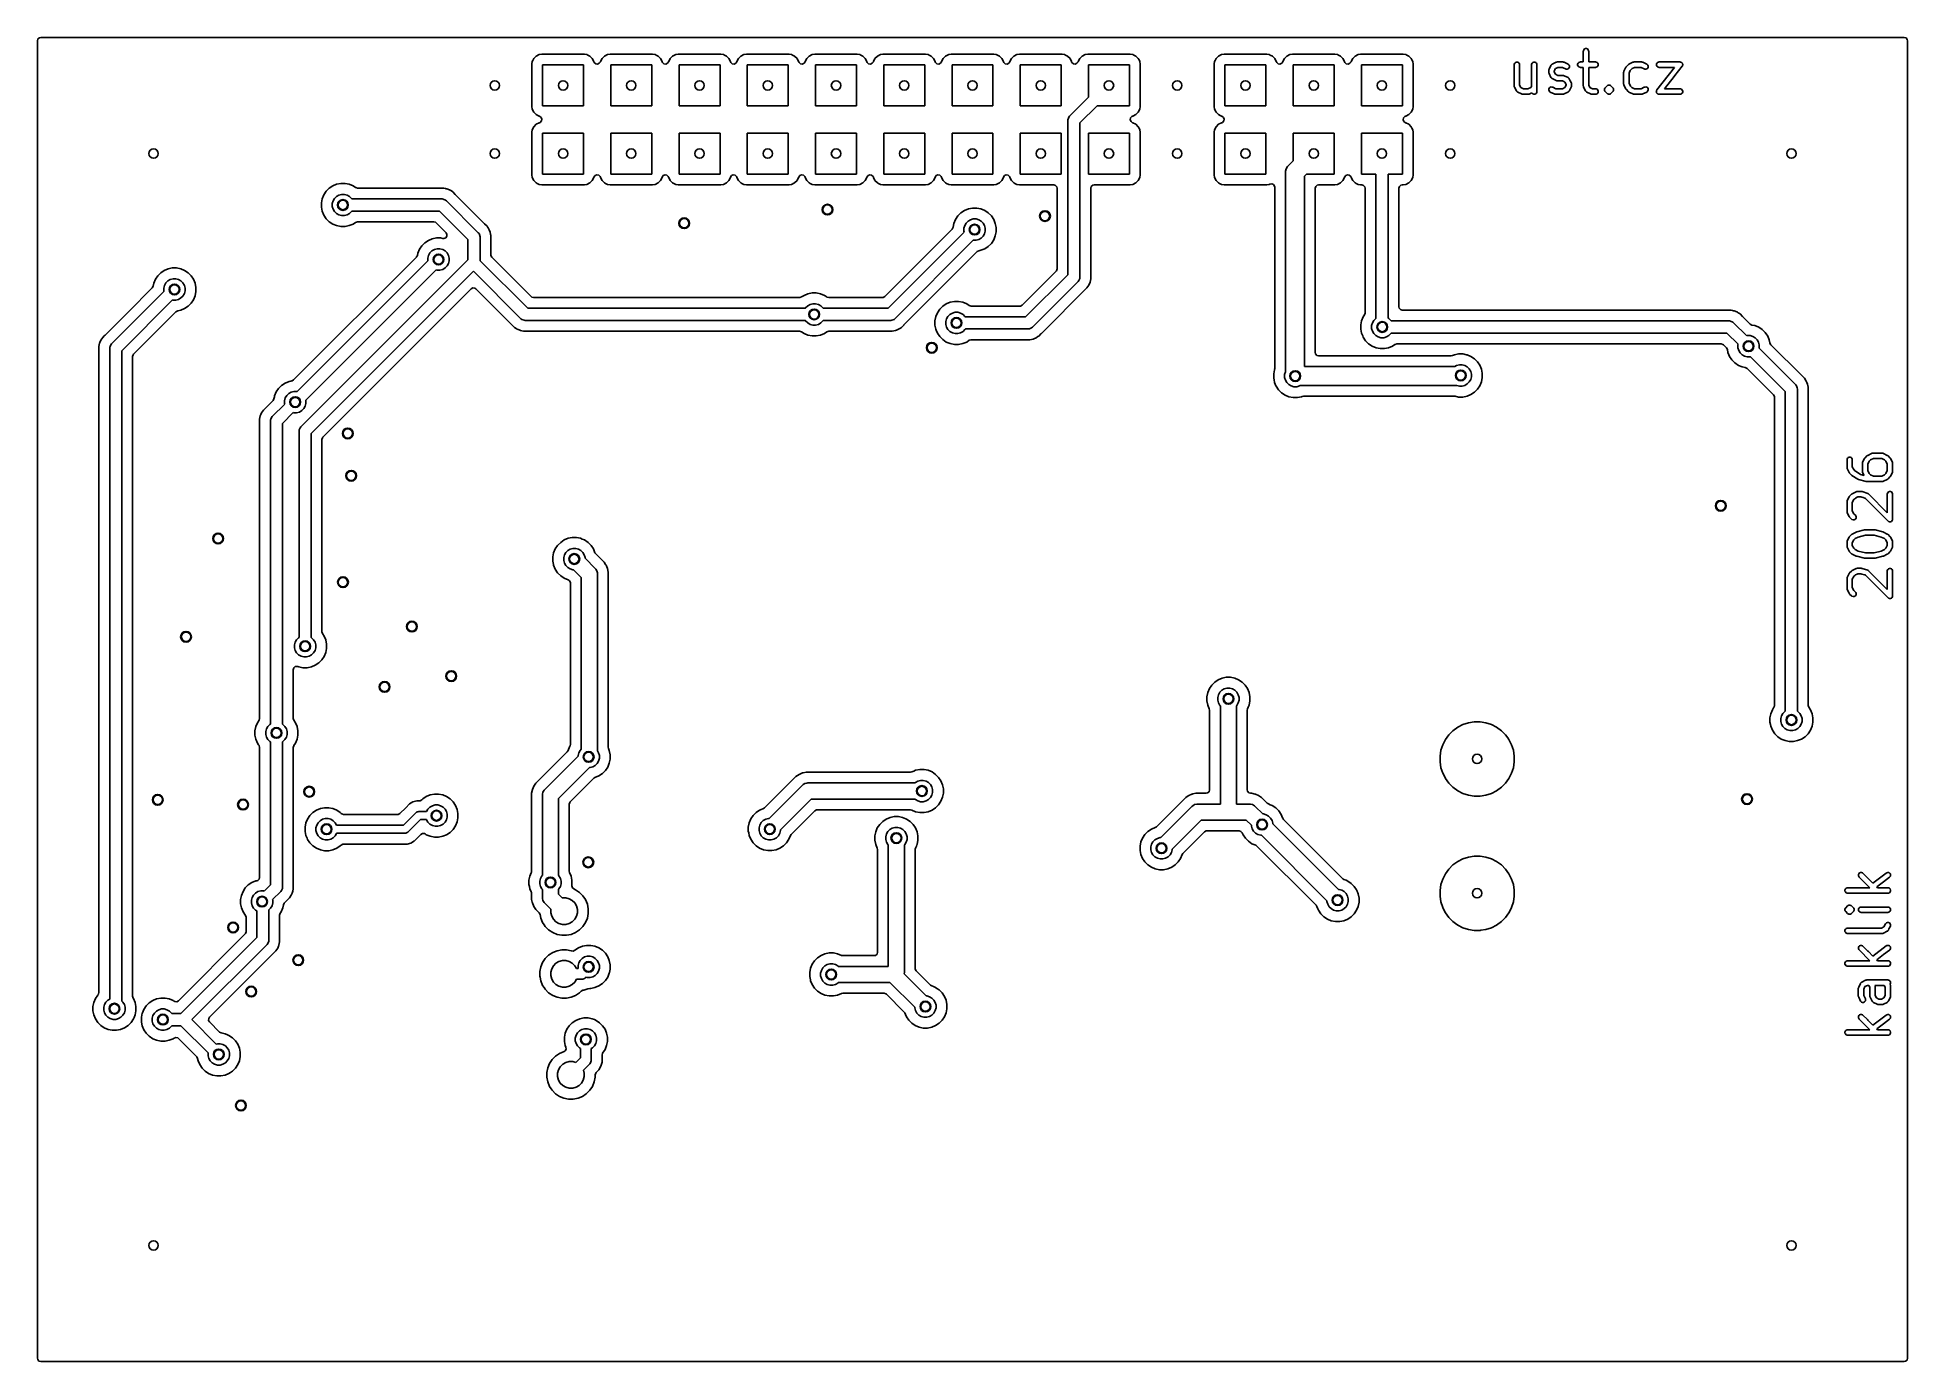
# Model space of a CAD drawing. Header units: inches. Extents: x 0.23 to 2.97, y 0.23 to 2.17.
import ezdxf

# ---------------------------------------------------------------- set-up
doc = ezdxf.new("R2010")
doc.units = ezdxf.units.IN
doc.header["$MEASUREMENT"] = 0
doc.layers.add('BLACK', color=250, linetype='CONTINUOUS')

msp = doc.modelspace()

# ---------------------------------------------------------------- linework, layer by layer
at = {"layer": 'BLACK', "linetype": 'CONTINUOUS'}
for p, q in [((0.2297, 2.1653), (0.2305, 2.168)), ((0.2297, 2.1312), (0.2297, 2.1653)), ((0.2305, 2.168), (0.2326, 2.1698)), ((0.2326, 2.1698), (0.2347, 2.1703)), ((0.2347, 2.1703), (2.9653, 2.1703)), ((2.9653, 2.1703), (2.968, 2.1695)), ((2.968, 2.1695), (2.9698, 2.1674)), ((2.9698, 2.1674), (2.9703, 2.1653)), ((2.9703, 2.1653), (2.9703, 0.2347)), ((0.9571, 2.1394), (0.9556, 2.1365)), ((0.9606, 2.1429), (0.9571, 2.1394)), ((0.9651, 2.1452), (0.9606, 2.1429)), ((0.9688, 2.1458), (0.9651, 2.1452)), ((1.0312, 2.1458), (0.9688, 2.1458)), ((1.0349, 2.1452), (1.0312, 2.1458)), ((1.0312, 2.1458), (1.0312, 2.1458)), ((1.0364, 2.1444), (1.0349, 2.1452)), ((1.0394, 2.1429), (1.0364, 2.1444)), ((1.0429, 2.1394), (1.0394, 2.1429)), ((1.0452, 2.1349), (1.0429, 2.1394)), ((1.0571, 2.1394), (1.0548, 2.1349)), ((1.0606, 2.1429), (1.0571, 2.1394)), ((1.0651, 2.1452), (1.0606, 2.1429)), ((1.0688, 2.1458), (1.0651, 2.1452)), ((1.1312, 2.1458), (1.0688, 2.1458)), ((1.1349, 2.1452), (1.1312, 2.1458)), ((1.1312, 2.1458), (1.1312, 2.1458)), ((1.1364, 2.1444), (1.1349, 2.1452)), ((1.1394, 2.1429), (1.1364, 2.1444)), ((1.1429, 2.1394), (1.1394, 2.1429)), ((1.1452, 2.1349), (1.1429, 2.1394)), ((1.1571, 2.1394), (1.1548, 2.1349)), ((1.1606, 2.1429), (1.1571, 2.1394)), ((1.1651, 2.1452), (1.1606, 2.1429)), ((1.1688, 2.1458), (1.1651, 2.1452)), ((1.2312, 2.1458), (1.1688, 2.1458)), ((1.2349, 2.1452), (1.2312, 2.1458)), ((1.2312, 2.1458), (1.2312, 2.1458)), ((1.2364, 2.1444), (1.2349, 2.1452)), ((1.2394, 2.1429), (1.2364, 2.1444)), ((1.2429, 2.1394), (1.2394, 2.1429)), ((1.2452, 2.1349), (1.2429, 2.1394)), ((1.2571, 2.1394), (1.2548, 2.1349)), ((1.2606, 2.1429), (1.2571, 2.1394)), ((1.2651, 2.1452), (1.2606, 2.1429)), ((1.2688, 2.1458), (1.2651, 2.1452)), ((1.3312, 2.1458), (1.2688, 2.1458)), ((1.3349, 2.1452), (1.3312, 2.1458)), ((1.3312, 2.1458), (1.3312, 2.1458)), ((1.3364, 2.1444), (1.3349, 2.1452)), ((1.3394, 2.1429), (1.3364, 2.1444)), ((1.3429, 2.1394), (1.3394, 2.1429)), ((1.3452, 2.1349), (1.3429, 2.1394)), ((1.3571, 2.1394), (1.3548, 2.1349)), ((1.3606, 2.1429), (1.3571, 2.1394)), ((1.3651, 2.1452), (1.3606, 2.1429)), ((1.3688, 2.1458), (1.3651, 2.1452)), ((1.4312, 2.1458), (1.3688, 2.1458)), ((1.4349, 2.1452), (1.4312, 2.1458)), ((1.4312, 2.1458), (1.4312, 2.1458)), ((1.4364, 2.1444), (1.4349, 2.1452)), ((1.4394, 2.1429), (1.4364, 2.1444)), ((1.4429, 2.1394), (1.4394, 2.1429)), ((1.4452, 2.1349), (1.4429, 2.1394)), ((1.4571, 2.1394), (1.4548, 2.1349)), ((1.4606, 2.1429), (1.4571, 2.1394)), ((1.4651, 2.1452), (1.4606, 2.1429)), ((1.4688, 2.1458), (1.4651, 2.1452)), ((1.5312, 2.1458), (1.4688, 2.1458)), ((1.5349, 2.1452), (1.5312, 2.1458)), ((1.5312, 2.1458), (1.5312, 2.1458)), ((1.5364, 2.1444), (1.5349, 2.1452)), ((1.5394, 2.1429), (1.5364, 2.1444)), ((1.5429, 2.1394), (1.5394, 2.1429)), ((1.5452, 2.1349), (1.5429, 2.1394)), ((1.5571, 2.1394), (1.5548, 2.1349)), ((1.5606, 2.1429), (1.5571, 2.1394)), ((1.5651, 2.1452), (1.5606, 2.1429)), ((1.5688, 2.1458), (1.5651, 2.1452)), ((1.6312, 2.1458), (1.5688, 2.1458)), ((1.6349, 2.1452), (1.6312, 2.1458)), ((1.6312, 2.1458), (1.6312, 2.1458)), ((1.6364, 2.1444), (1.6349, 2.1452)), ((1.6394, 2.1429), (1.6364, 2.1444)), ((1.6429, 2.1394), (1.6394, 2.1429)), ((1.6452, 2.1349), (1.6429, 2.1394)), ((1.6571, 2.1394), (1.6548, 2.1349)), ((1.6606, 2.1429), (1.6571, 2.1394)), ((1.6651, 2.1452), (1.6606, 2.1429)), ((1.6688, 2.1458), (1.6651, 2.1452)), ((1.7312, 2.1458), (1.6688, 2.1458)), ((1.7349, 2.1452), (1.7312, 2.1458)), ((1.7312, 2.1458), (1.7312, 2.1458)), ((1.7364, 2.1444), (1.7349, 2.1452)), ((1.7394, 2.1429), (1.7364, 2.1444)), ((1.7429, 2.1394), (1.7394, 2.1429)), ((1.7452, 2.1349), (1.7429, 2.1394)), ((1.7571, 2.1394), (1.7548, 2.1349)), ((1.7606, 2.1429), (1.7571, 2.1394)), ((1.7651, 2.1452), (1.7606, 2.1429)), ((1.7688, 2.1458), (1.7651, 2.1452)), ((1.8312, 2.1458), (1.7688, 2.1458)), ((1.8349, 2.1452), (1.8312, 2.1458)), ((1.8312, 2.1458), (1.8312, 2.1458)), ((1.8364, 2.1444), (1.8349, 2.1452)), ((1.8394, 2.1429), (1.8364, 2.1444)), ((1.8429, 2.1394), (1.8394, 2.1429)), ((1.844, 2.1372), (1.8429, 2.1394)), ((1.9571, 2.1394), (1.9556, 2.1365)), ((1.9606, 2.1429), (1.9571, 2.1394)), ((1.9651, 2.1452), (1.9606, 2.1429)), ((1.9688, 2.1458), (1.9651, 2.1452)), ((2.0312, 2.1458), (1.9688, 2.1458)), ((2.0349, 2.1452), (2.0312, 2.1458)), ((2.0312, 2.1458), (2.0312, 2.1458)), ((2.0364, 2.1444), (2.0349, 2.1452)), ((2.0394, 2.1429), (2.0364, 2.1444)), ((2.0429, 2.1394), (2.0394, 2.1429)), ((2.0452, 2.1349), (2.0429, 2.1394)), ((2.0571, 2.1394), (2.0548, 2.1349)), ((2.0606, 2.1429), (2.0571, 2.1394)), ((2.0651, 2.1452), (2.0606, 2.1429)), ((2.0688, 2.1458), (2.0651, 2.1452)), ((2.1312, 2.1458), (2.0688, 2.1458)), ((2.1349, 2.1452), (2.1312, 2.1458)), ((2.1312, 2.1458), (2.1312, 2.1458)), ((2.1364, 2.1444), (2.1349, 2.1452)), ((2.1394, 2.1429), (2.1364, 2.1444)), ((2.1429, 2.1394), (2.1394, 2.1429)), ((2.1452, 2.1349), (2.1429, 2.1394)), ((2.1571, 2.1394), (2.1548, 2.1349)), ((2.1606, 2.1429), (2.1571, 2.1394)), ((2.1651, 2.1452), (2.1606, 2.1429)), ((2.1688, 2.1458), (2.1651, 2.1452)), ((2.2312, 2.1458), (2.1688, 2.1458)), ((2.2349, 2.1452), (2.2312, 2.1458)), ((2.2312, 2.1458), (2.2312, 2.1458)), ((2.2364, 2.1444), (2.2349, 2.1452)), ((2.2394, 2.1429), (2.2364, 2.1444)), ((2.2429, 2.1394), (2.2394, 2.1429)), ((2.244, 2.1372), (2.2429, 2.1394)), ((2.4952, 2.1508), (2.4951, 2.15)), ((2.4951, 2.15), (2.4951, 2.1343)), ((2.4958, 2.1522), (2.4952, 2.1508)), ((2.4969, 2.1533), (2.4958, 2.1522)), ((2.4983, 2.1539), (2.4969, 2.1533)), ((2.4998, 2.1539), (2.4983, 2.1539)), ((2.5013, 2.1533), (2.4998, 2.1539)), ((2.5023, 2.1522), (2.5013, 2.1533)), ((2.5029, 2.1508), (2.5023, 2.1522)), ((2.503, 2.15), (2.5029, 2.1508)), ((2.503, 2.1343), (2.503, 2.15)), ((0.2297, 0.75), (0.2297, 2.1312)), ((0.9543, 2.1314), (0.9542, 2.1312)), ((0.9542, 2.1312), (0.9542, 2.0688)), ((0.9548, 2.1349), (0.9543, 2.1314)), ((0.9556, 2.1365), (0.9548, 2.1349)), ((0.97, 2.07), (0.97, 2.13)), ((0.97, 2.13), (1.03, 2.13)), ((1.03, 2.13), (1.03, 2.07)), ((1.0453, 2.1346), (1.0452, 2.1349)), ((1.0458, 2.1336), (1.0453, 2.1346)), ((1.0478, 2.1317), (1.0458, 2.1336)), ((1.0506, 2.1312), (1.0478, 2.1317)), ((1.0531, 2.1323), (1.0506, 2.1312)), ((1.0547, 2.1346), (1.0531, 2.1323)), ((1.0548, 2.1349), (1.0547, 2.1346)), ((1.07, 2.07), (1.07, 2.13)), ((1.07, 2.13), (1.13, 2.13)), ((1.13, 2.13), (1.13, 2.07)), ((1.1453, 2.1346), (1.1452, 2.1349)), ((1.1458, 2.1336), (1.1453, 2.1346)), ((1.1478, 2.1317), (1.1458, 2.1336)), ((1.1506, 2.1312), (1.1478, 2.1317)), ((1.1531, 2.1323), (1.1506, 2.1312)), ((1.1547, 2.1346), (1.1531, 2.1323)), ((1.1548, 2.1349), (1.1547, 2.1346)), ((1.17, 2.07), (1.17, 2.13)), ((1.17, 2.13), (1.23, 2.13)), ((1.23, 2.13), (1.23, 2.07)), ((1.2453, 2.1346), (1.2452, 2.1349)), ((1.2458, 2.1336), (1.2453, 2.1346)), ((1.2478, 2.1317), (1.2458, 2.1336)), ((1.2506, 2.1312), (1.2478, 2.1317)), ((1.2531, 2.1323), (1.2506, 2.1312)), ((1.2547, 2.1346), (1.2531, 2.1323)), ((1.2548, 2.1349), (1.2547, 2.1346)), ((1.27, 2.07), (1.27, 2.13)), ((1.27, 2.13), (1.33, 2.13)), ((1.33, 2.13), (1.33, 2.07)), ((1.3453, 2.1346), (1.3452, 2.1349)), ((1.3458, 2.1336), (1.3453, 2.1346)), ((1.3478, 2.1317), (1.3458, 2.1336)), ((1.3506, 2.1312), (1.3478, 2.1317)), ((1.3531, 2.1323), (1.3506, 2.1312)), ((1.3547, 2.1346), (1.3531, 2.1323)), ((1.3548, 2.1349), (1.3547, 2.1346)), ((1.37, 2.07), (1.37, 2.13)), ((1.37, 2.13), (1.43, 2.13)), ((1.43, 2.13), (1.43, 2.07)), ((1.4453, 2.1346), (1.4452, 2.1349)), ((1.4458, 2.1336), (1.4453, 2.1346)), ((1.4478, 2.1317), (1.4458, 2.1336)), ((1.4506, 2.1312), (1.4478, 2.1317)), ((1.4531, 2.1323), (1.4506, 2.1312)), ((1.4547, 2.1346), (1.4531, 2.1323)), ((1.4548, 2.1349), (1.4547, 2.1346)), ((1.47, 2.07), (1.47, 2.13)), ((1.47, 2.13), (1.53, 2.13)), ((1.53, 2.13), (1.53, 2.07)), ((1.5453, 2.1346), (1.5452, 2.1349)), ((1.5458, 2.1336), (1.5453, 2.1346)), ((1.5478, 2.1317), (1.5458, 2.1336)), ((1.5506, 2.1312), (1.5478, 2.1317)), ((1.5531, 2.1323), (1.5506, 2.1312)), ((1.5547, 2.1346), (1.5531, 2.1323)), ((1.5548, 2.1349), (1.5547, 2.1346)), ((1.57, 2.07), (1.57, 2.13)), ((1.57, 2.13), (1.63, 2.13)), ((1.63, 2.13), (1.63, 2.07)), ((1.6453, 2.1346), (1.6452, 2.1349)), ((1.6458, 2.1336), (1.6453, 2.1346)), ((1.6478, 2.1317), (1.6458, 2.1336)), ((1.6506, 2.1312), (1.6478, 2.1317)), ((1.6531, 2.1323), (1.6506, 2.1312)), ((1.6547, 2.1346), (1.6531, 2.1323)), ((1.6548, 2.1349), (1.6547, 2.1346)), ((1.67, 2.07), (1.67, 2.13)), ((1.67, 2.13), (1.73, 2.13)), ((1.73, 2.13), (1.73, 2.07)), ((1.7453, 2.1346), (1.7452, 2.1349)), ((1.7458, 2.1336), (1.7453, 2.1346)), ((1.7478, 2.1317), (1.7458, 2.1336)), ((1.7506, 2.1312), (1.7478, 2.1317)), ((1.7531, 2.1323), (1.7506, 2.1312)), ((1.7547, 2.1346), (1.7531, 2.1323)), ((1.7548, 2.1349), (1.7547, 2.1346)), ((1.77, 2.0825), (1.77, 2.13)), ((1.77, 2.13), (1.83, 2.13)), ((1.83, 2.13), (1.83, 2.07)), ((1.8452, 2.1349), (1.844, 2.1372)), ((1.8458, 2.1312), (1.8452, 2.1349)), ((1.8458, 2.0688), (1.8458, 2.1312)), ((1.8458, 2.1312), (1.8458, 2.1312)), ((1.9543, 2.1314), (1.9542, 2.1312)), ((1.9542, 2.1312), (1.9542, 2.0688)), ((1.9548, 2.1349), (1.9543, 2.1314)), ((1.9556, 2.1365), (1.9548, 2.1349)), ((1.97, 2.07), (1.97, 2.13)), ((1.97, 2.13), (2.03, 2.13)), ((2.03, 2.13), (2.03, 2.07)), ((2.0453, 2.1346), (2.0452, 2.1349)), ((2.0458, 2.1336), (2.0453, 2.1346)), ((2.0478, 2.1317), (2.0458, 2.1336)), ((2.0506, 2.1312), (2.0478, 2.1317)), ((2.0531, 2.1323), (2.0506, 2.1312)), ((2.0547, 2.1346), (2.0531, 2.1323)), ((2.0548, 2.1349), (2.0547, 2.1346)), ((2.07, 2.07), (2.07, 2.13)), ((2.07, 2.13), (2.13, 2.13)), ((2.13, 2.13), (2.13, 2.07)), ((2.1453, 2.1346), (2.1452, 2.1349)), ((2.1458, 2.1336), (2.1453, 2.1346)), ((2.1478, 2.1317), (2.1458, 2.1336)), ((2.1506, 2.1312), (2.1478, 2.1317)), ((2.1531, 2.1323), (2.1506, 2.1312)), ((2.1547, 2.1346), (2.1531, 2.1323)), ((2.1548, 2.1349), (2.1547, 2.1346)), ((2.17, 2.07), (2.17, 2.13)), ((2.17, 2.13), (2.23, 2.13)), ((2.23, 2.13), (2.23, 2.07)), ((2.2452, 2.1349), (2.244, 2.1372)), ((2.2458, 2.1312), (2.2452, 2.1349)), ((2.2458, 2.1303), (2.2458, 2.1312)), ((2.2458, 2.0688), (2.2458, 2.1303)), ((2.394, 2.1311), (2.3939, 2.1303)), ((2.3939, 2.1303), (2.3939, 2.0994)), ((2.3946, 2.1325), (2.394, 2.1311)), ((2.3957, 2.1336), (2.3946, 2.1325)), ((2.3971, 2.1342), (2.3957, 2.1336)), ((2.3986, 2.1342), (2.3971, 2.1342)), ((2.4, 2.1336), (2.3986, 2.1342)), ((2.4011, 2.1325), (2.4, 2.1336)), ((2.4017, 2.1311), (2.4011, 2.1325)), ((2.4018, 2.1303), (2.4017, 2.1311)), ((2.4018, 2.1003), (2.4018, 2.1303)), ((2.4193, 2.1311), (2.4192, 2.1303)), ((2.4192, 2.1303), (2.4192, 2.0982)), ((2.4199, 2.1325), (2.4193, 2.1311)), ((2.421, 2.1336), (2.4199, 2.1325)), ((2.4224, 2.1342), (2.421, 2.1336)), ((2.4239, 2.1342), (2.4224, 2.1342)), ((2.4253, 2.1336), (2.4239, 2.1342)), ((2.4264, 2.1325), (2.4253, 2.1336)), ((2.427, 2.1311), (2.4264, 2.1325)), ((2.4271, 2.1303), (2.427, 2.1311)), ((2.4271, 2.1219), (2.4271, 2.1303)), ((2.4271, 2.0909), (2.4271, 2.1219)), ((2.4446, 2.1226), (2.4445, 2.1219)), ((2.4445, 2.1219), (2.4445, 2.1191)), ((2.4445, 2.1191), (2.4446, 2.1183)), ((2.4447, 2.1228), (2.4446, 2.1226)), ((2.4446, 2.1183), (2.4447, 2.1182)), ((2.4449, 2.1236), (2.4447, 2.1229)), ((2.4447, 2.1229), (2.4447, 2.1228)), ((2.4447, 2.1182), (2.4447, 2.118)), ((2.4447, 2.118), (2.4449, 2.1173)), ((2.4477, 2.1293), (2.4449, 2.1236)), ((2.4449, 2.1173), (2.4477, 2.1117)), ((2.4478, 2.1294), (2.4477, 2.1293)), ((2.4477, 2.1117), (2.4478, 2.1116)), ((2.4479, 2.1295), (2.4478, 2.1295)), ((2.4478, 2.1295), (2.4478, 2.1294)), ((2.4478, 2.1116), (2.4478, 2.1115)), ((2.4478, 2.1115), (2.4479, 2.1114)), ((2.4482, 2.1299), (2.4479, 2.1295)), ((2.4479, 2.1114), (2.4482, 2.111)), ((2.4485, 2.1302), (2.4482, 2.1299)), ((2.4482, 2.111), (2.4485, 2.1107)), ((2.4489, 2.1306), (2.4485, 2.1302)), ((2.4485, 2.1107), (2.4489, 2.1103)), ((2.4492, 2.1309), (2.4489, 2.1306)), ((2.4489, 2.1103), (2.4489, 2.1103)), ((2.4489, 2.1103), (2.4489, 2.1103)), ((2.4489, 2.1103), (2.4489, 2.1103)), ((2.4489, 2.1103), (2.4492, 2.1101)), ((2.4493, 2.1309), (2.4492, 2.1309)), ((2.4494, 2.1309), (2.4493, 2.1309)), ((2.4495, 2.131), (2.4494, 2.1309)), ((2.4551, 2.1338), (2.4495, 2.131)), ((2.4524, 2.121), (2.4533, 2.1227)), ((2.4524, 2.12), (2.4524, 2.121)), ((2.4533, 2.1183), (2.4524, 2.12)), ((2.4533, 2.1227), (2.4535, 2.1231)), ((2.4533, 2.1227), (2.4533, 2.1227)), ((2.4535, 2.1179), (2.4533, 2.1183)), ((2.4533, 2.1183), (2.4533, 2.1183)), ((2.4535, 2.1231), (2.4542, 2.1246)), ((2.4535, 2.1231), (2.4535, 2.1231)), ((2.4542, 2.1164), (2.4535, 2.1179)), ((2.4542, 2.1246), (2.4557, 2.1253)), ((2.4578, 2.1146), (2.4542, 2.1164)), ((2.4559, 2.1341), (2.4551, 2.1338)), ((2.4557, 2.1253), (2.4568, 2.1259)), ((2.4557, 2.1253), (2.4557, 2.1253)), ((2.456, 2.1341), (2.4559, 2.1341)), ((2.4561, 2.1342), (2.456, 2.1341)), ((2.4569, 2.1343), (2.4561, 2.1342)), ((2.4568, 2.1259), (2.4578, 2.1264)), ((2.4568, 2.1259), (2.4568, 2.1259)), ((2.4653, 2.1343), (2.4569, 2.1343)), ((2.4578, 2.1264), (2.4644, 2.1264)), ((2.459, 2.1146), (2.4578, 2.1146)), ((2.4653, 2.1146), (2.459, 2.1146)), ((2.4644, 2.1264), (2.4654, 2.1259)), ((2.4661, 2.1342), (2.4653, 2.1343)), ((2.4661, 2.1145), (2.4653, 2.1146)), ((2.4654, 2.1259), (2.4654, 2.1259)), ((2.4654, 2.1259), (2.4692, 2.124)), ((2.4662, 2.1341), (2.4661, 2.1342)), ((2.4662, 2.1144), (2.4661, 2.1145)), ((2.4664, 2.1341), (2.4662, 2.1341)), ((2.4664, 2.1144), (2.4662, 2.1144)), ((2.4671, 2.1338), (2.4664, 2.1341)), ((2.4671, 2.1142), (2.4664, 2.1144)), ((2.4727, 2.131), (2.4671, 2.1338)), ((2.4727, 2.1113), (2.4671, 2.1142)), ((2.4692, 2.124), (2.4699, 2.1237)), ((2.4699, 2.1237), (2.4714, 2.1236)), ((2.4714, 2.1236), (2.4729, 2.1241)), ((2.4728, 2.131), (2.4727, 2.131)), ((2.4728, 2.1113), (2.4727, 2.1113)), ((2.4734, 2.1306), (2.4728, 2.131)), ((2.4729, 2.1112), (2.4728, 2.1113)), ((2.4729, 2.1241), (2.4741, 2.1251)), ((2.473, 2.1112), (2.4729, 2.1112)), ((2.4734, 2.1109), (2.473, 2.1112)), ((2.4744, 2.1295), (2.4734, 2.1306)), ((2.4737, 2.1106), (2.4734, 2.1109)), ((2.4741, 2.1102), (2.4737, 2.1106)), ((2.4741, 2.1251), (2.4748, 2.1265)), ((2.4748, 2.1281), (2.4744, 2.1295)), ((2.4744, 2.1295), (2.4744, 2.1295)), ((2.4744, 2.1295), (2.4744, 2.1295)), ((2.4749, 2.128), (2.4748, 2.1281)), ((2.4748, 2.1265), (2.4749, 2.128)), ((2.4874, 2.1325), (2.4868, 2.1311)), ((2.4868, 2.1311), (2.4868, 2.1295)), ((2.4868, 2.1295), (2.4874, 2.1281)), ((2.4885, 2.1336), (2.4874, 2.1325)), ((2.4874, 2.1281), (2.4885, 2.127)), ((2.4899, 2.1342), (2.4885, 2.1336)), ((2.4885, 2.127), (2.4885, 2.127)), ((2.4885, 2.127), (2.4899, 2.1265)), ((2.4906, 2.1343), (2.4899, 2.1342)), ((2.4899, 2.1265), (2.4906, 2.1264)), ((2.4951, 2.1343), (2.4906, 2.1343)), ((2.4906, 2.1264), (2.4906, 2.1264)), ((2.4906, 2.1264), (2.4951, 2.1264)), ((2.4951, 2.1264), (2.4951, 2.0994)), ((2.508, 2.1343), (2.503, 2.1343)), ((2.503, 2.1003), (2.503, 2.1264)), ((2.503, 2.1264), (2.5131, 2.1264)), ((2.5131, 2.1343), (2.508, 2.1343)), ((2.5139, 2.1342), (2.5131, 2.1343)), ((2.5131, 2.1343), (2.5131, 2.1343)), ((2.5131, 2.1264), (2.5139, 2.1265)), ((2.5153, 2.1336), (2.5139, 2.1342)), ((2.5139, 2.1265), (2.5153, 2.127)), ((2.5164, 2.1325), (2.5153, 2.1336)), ((2.5153, 2.127), (2.5164, 2.1281)), ((2.517, 2.1311), (2.5164, 2.1325)), ((2.5164, 2.1281), (2.517, 2.1295)), ((2.517, 2.1295), (2.517, 2.1311)), ((2.5543, 2.1198), (2.5542, 2.1191)), ((2.5542, 2.1191), (2.5542, 2.1022)), ((2.5546, 2.1208), (2.5543, 2.1201)), ((2.5543, 2.1201), (2.5543, 2.12)), ((2.5543, 2.12), (2.5543, 2.1198)), ((2.5574, 2.1265), (2.5546, 2.1208)), ((2.5576, 2.1268), (2.5574, 2.1265)), ((2.5577, 2.1269), (2.5576, 2.1268)), ((2.5578, 2.127), (2.5577, 2.1269)), ((2.5579, 2.1272), (2.5578, 2.1271)), ((2.5578, 2.1271), (2.5578, 2.127)), ((2.5582, 2.1275), (2.5579, 2.1272)), ((2.561, 2.1303), (2.5582, 2.1275)), ((2.5613, 2.1305), (2.561, 2.1303)), ((2.5615, 2.1307), (2.5613, 2.1306)), ((2.5613, 2.1306), (2.5613, 2.1305)), ((2.5616, 2.1308), (2.5615, 2.1307)), ((2.5617, 2.1308), (2.5616, 2.1308)), ((2.562, 2.131), (2.5617, 2.1308)), ((2.5676, 2.1338), (2.562, 2.131)), ((2.5621, 2.1181), (2.5626, 2.1192)), ((2.5621, 2.1031), (2.5621, 2.1181)), ((2.5626, 2.1192), (2.5638, 2.1216)), ((2.5626, 2.1192), (2.5626, 2.1192)), ((2.5638, 2.1216), (2.5642, 2.1224)), ((2.5638, 2.1216), (2.5638, 2.1216)), ((2.5642, 2.1224), (2.5647, 2.1229)), ((2.5647, 2.1229), (2.5655, 2.1237)), ((2.5647, 2.1229), (2.5647, 2.1229)), ((2.5655, 2.1237), (2.5661, 2.1243)), ((2.5655, 2.1237), (2.5655, 2.1237)), ((2.5661, 2.1243), (2.5668, 2.1246)), ((2.5668, 2.1246), (2.5693, 2.1259)), ((2.5668, 2.1246), (2.5668, 2.1246)), ((2.5683, 2.1341), (2.5676, 2.1338)), ((2.5685, 2.1341), (2.5683, 2.1341)), ((2.5686, 2.1342), (2.5685, 2.1341)), ((2.5694, 2.1343), (2.5686, 2.1342)), ((2.5693, 2.1259), (2.5703, 2.1264)), ((2.5693, 2.1259), (2.5693, 2.1259)), ((2.5806, 2.1343), (2.5694, 2.1343)), ((2.5703, 2.1264), (2.5797, 2.1264)), ((2.5797, 2.1264), (2.5845, 2.124)), ((2.5814, 2.1342), (2.5806, 2.1343)), ((2.5815, 2.1341), (2.5814, 2.1342)), ((2.5817, 2.1341), (2.5815, 2.1341)), ((2.5824, 2.1338), (2.5817, 2.1341)), ((2.588, 2.131), (2.5824, 2.1338)), ((2.5845, 2.124), (2.5847, 2.1239)), ((2.5847, 2.1239), (2.5851, 2.1238)), ((2.5851, 2.1238), (2.5852, 2.1237)), ((2.5852, 2.1237), (2.5866, 2.1236)), ((2.5866, 2.1236), (2.5867, 2.1236)), ((2.5867, 2.1236), (2.5882, 2.1241)), ((2.5867, 2.1236), (2.5867, 2.1236)), ((2.5881, 2.131), (2.588, 2.131)), ((2.5887, 2.1306), (2.5881, 2.131)), ((2.5882, 2.1241), (2.5894, 2.1251)), ((2.5897, 2.1295), (2.5887, 2.1306)), ((2.5894, 2.1251), (2.5901, 2.1265)), ((2.5901, 2.1281), (2.5897, 2.1295)), ((2.5897, 2.1295), (2.5897, 2.1295)), ((2.5897, 2.1295), (2.5897, 2.1295)), ((2.5902, 2.128), (2.5901, 2.1281)), ((2.5901, 2.1265), (2.5902, 2.128)), ((2.6027, 2.1325), (2.6021, 2.1311)), ((2.6021, 2.1311), (2.6021, 2.1295)), ((2.6021, 2.1295), (2.6027, 2.1281)), ((2.6038, 2.1336), (2.6027, 2.1325)), ((2.6027, 2.1281), (2.6038, 2.127)), ((2.6288, 2.1264), (2.6028, 2.0934)), ((2.6052, 2.1342), (2.6038, 2.1336)), ((2.6038, 2.127), (2.6038, 2.127)), ((2.6038, 2.127), (2.6052, 2.1265)), ((2.6059, 2.1343), (2.6052, 2.1342)), ((2.6052, 2.1265), (2.6059, 2.1264)), ((2.6369, 2.1343), (2.6059, 2.1343)), ((2.6059, 2.1264), (2.6186, 2.1264)), ((2.614, 2.0949), (2.6282, 2.1129)), ((2.6186, 2.1264), (2.6288, 2.1264)), ((2.6282, 2.1129), (2.6294, 2.1144)), ((2.6294, 2.1144), (2.64, 2.1279)), ((2.6371, 2.1342), (2.6369, 2.1343)), ((2.6372, 2.1342), (2.6371, 2.1342)), ((2.6373, 2.1342), (2.6372, 2.1342)), ((2.6376, 2.1342), (2.6373, 2.1342)), ((2.6381, 2.134), (2.6376, 2.1342)), ((2.6387, 2.1338), (2.6381, 2.134)), ((2.6388, 2.1337), (2.6387, 2.1338)), ((2.6391, 2.1336), (2.6388, 2.1337)), ((2.6394, 2.1332), (2.6391, 2.1336)), ((2.6399, 2.1329), (2.6394, 2.1332)), ((2.64, 2.1327), (2.6399, 2.1329)), ((2.6401, 2.1325), (2.64, 2.1327)), ((2.64, 2.1279), (2.6401, 2.1281)), ((2.6404, 2.132), (2.6401, 2.1325)), ((2.6401, 2.1281), (2.6402, 2.1282)), ((2.6401, 2.1281), (2.6401, 2.1281)), ((2.6402, 2.1282), (2.6404, 2.1285)), ((2.6406, 2.1315), (2.6404, 2.132)), ((2.6404, 2.1285), (2.6405, 2.1291)), ((2.6405, 2.1291), (2.6407, 2.1295)), ((2.6406, 2.1313), (2.6406, 2.1315)), ((2.6407, 2.1311), (2.6406, 2.1313)), ((2.6407, 2.1305), (2.6407, 2.1311)), ((2.6408, 2.13), (2.6407, 2.1305)), ((2.6407, 2.1298), (2.6408, 2.13)), ((2.6407, 2.1295), (2.6407, 2.1298)), ((2.3939, 2.0994), (2.394, 2.0986)), ((2.394, 2.0986), (2.394, 2.0985)), ((2.394, 2.0985), (2.394, 2.0983)), ((2.394, 2.0983), (2.3943, 2.0976)), ((2.3943, 2.0976), (2.3971, 2.092)), ((2.3971, 2.092), (2.3972, 2.0919)), ((2.3972, 2.0919), (2.3972, 2.0918)), ((2.3972, 2.0918), (2.3973, 2.0917)), ((2.3973, 2.0917), (2.3975, 2.0913)), ((2.3975, 2.0913), (2.3979, 2.091)), ((2.3979, 2.091), (2.3982, 2.0906)), ((2.3982, 2.0906), (2.3986, 2.0904)), ((2.3986, 2.0904), (2.3987, 2.0903)), ((2.3987, 2.0903), (2.3987, 2.0903)), ((2.3987, 2.0903), (2.3987, 2.0903)), ((2.3987, 2.0903), (2.3988, 2.0903)), ((2.3988, 2.0903), (2.3989, 2.0902)), ((2.3989, 2.0902), (2.399, 2.0902)), ((2.399, 2.0902), (2.399, 2.0902)), ((2.399, 2.0902), (2.4045, 2.0874)), ((2.4036, 2.0967), (2.4018, 2.1003)), ((2.4072, 2.0949), (2.4036, 2.0967)), ((2.4045, 2.0874), (2.4052, 2.0872)), ((2.4052, 2.0872), (2.4052, 2.0872)), ((2.4052, 2.0872), (2.4052, 2.0872)), ((2.4052, 2.0872), (2.4054, 2.0871)), ((2.4054, 2.0871), (2.4055, 2.0871)), ((2.4055, 2.0871), (2.4063, 2.087)), ((2.4063, 2.087), (2.4063, 2.087)), ((2.4063, 2.087), (2.4063, 2.087)), ((2.4063, 2.087), (2.4063, 2.087)), ((2.4063, 2.087), (2.4147, 2.087)), ((2.4084, 2.0949), (2.4072, 2.0949)), ((2.4126, 2.0949), (2.4084, 2.0949)), ((2.4138, 2.0949), (2.4126, 2.0949)), ((2.418, 2.097), (2.4138, 2.0949)), ((2.4147, 2.087), (2.4147, 2.087)), ((2.4147, 2.087), (2.4147, 2.087)), ((2.4147, 2.087), (2.4147, 2.087)), ((2.4147, 2.087), (2.4149, 2.087)), ((2.4149, 2.087), (2.4151, 2.087)), ((2.4151, 2.087), (2.4155, 2.0871)), ((2.4155, 2.0871), (2.4155, 2.0871)), ((2.4155, 2.0871), (2.4155, 2.0871)), ((2.4155, 2.0871), (2.4156, 2.0871)), ((2.4156, 2.0871), (2.4158, 2.0872)), ((2.4158, 2.0872), (2.4165, 2.0874)), ((2.4158, 2.0872), (2.4158, 2.0872)), ((2.4158, 2.0872), (2.4158, 2.0872)), ((2.4165, 2.0874), (2.4168, 2.0876)), ((2.4168, 2.0876), (2.4197, 2.0891)), ((2.4168, 2.0876), (2.4168, 2.0876)), ((2.4192, 2.0982), (2.418, 2.097)), ((2.4197, 2.0891), (2.4199, 2.0888)), ((2.4199, 2.0888), (2.421, 2.0877)), ((2.421, 2.0877), (2.421, 2.0877)), ((2.421, 2.0877), (2.4224, 2.0871)), ((2.4224, 2.0871), (2.4239, 2.0871)), ((2.4239, 2.0871), (2.4253, 2.0877)), ((2.4253, 2.0877), (2.4264, 2.0888)), ((2.4264, 2.0888), (2.427, 2.0902)), ((2.427, 2.0902), (2.4271, 2.0909)), ((2.4447, 2.0948), (2.4446, 2.0942)), ((2.4446, 2.0942), (2.4446, 2.0933)), ((2.4446, 2.0933), (2.445, 2.0918)), ((2.4453, 2.0962), (2.4447, 2.0948)), ((2.4447, 2.0948), (2.4447, 2.0948)), ((2.445, 2.0918), (2.446, 2.0906)), ((2.4465, 2.0972), (2.4453, 2.0962)), ((2.446, 2.0906), (2.4467, 2.0902)), ((2.448, 2.0977), (2.4465, 2.0972)), ((2.4467, 2.0902), (2.4523, 2.0874)), ((2.4495, 2.0976), (2.448, 2.0977)), ((2.4492, 2.1101), (2.4493, 2.11)), ((2.4493, 2.11), (2.4494, 2.11)), ((2.4494, 2.11), (2.4495, 2.1099)), ((2.4495, 2.1099), (2.4496, 2.1099)), ((2.4502, 2.0973), (2.4495, 2.0976)), ((2.4496, 2.1099), (2.4496, 2.1099)), ((2.4496, 2.1099), (2.4551, 2.1071)), ((2.455, 2.0949), (2.4502, 2.0973)), ((2.4523, 2.0874), (2.453, 2.0872)), ((2.453, 2.0872), (2.453, 2.0872)), ((2.453, 2.0872), (2.453, 2.0872)), ((2.453, 2.0872), (2.4532, 2.0871)), ((2.4532, 2.0871), (2.4533, 2.0871)), ((2.4533, 2.0871), (2.4541, 2.087)), ((2.4541, 2.087), (2.4541, 2.087)), ((2.4541, 2.087), (2.4541, 2.087)), ((2.4541, 2.087), (2.4541, 2.087)), ((2.4541, 2.087), (2.4653, 2.087)), ((2.4562, 2.0949), (2.455, 2.0949)), ((2.4551, 2.1071), (2.4551, 2.1071)), ((2.4551, 2.1071), (2.4551, 2.1071)), ((2.4551, 2.1071), (2.4559, 2.1068)), ((2.4559, 2.1068), (2.4559, 2.1068)), ((2.4559, 2.1068), (2.4559, 2.1068)), ((2.4559, 2.1068), (2.456, 2.1068)), ((2.456, 2.1068), (2.4561, 2.1068)), ((2.4561, 2.1068), (2.4561, 2.1068)), ((2.4561, 2.1068), (2.4561, 2.1068)), ((2.4561, 2.1068), (2.4561, 2.1068)), ((2.4561, 2.1068), (2.4561, 2.1068)), ((2.4561, 2.1068), (2.4569, 2.1067)), ((2.4632, 2.0949), (2.4562, 2.0949)), ((2.4569, 2.1067), (2.4569, 2.1067)), ((2.4569, 2.1067), (2.4569, 2.1067)), ((2.4569, 2.1067), (2.4632, 2.1067)), ((2.4632, 2.1067), (2.4644, 2.1067)), ((2.4644, 2.0949), (2.4632, 2.0949)), ((2.4644, 2.1067), (2.4654, 2.1062)), ((2.468, 2.0967), (2.4644, 2.0949)), ((2.4653, 2.087), (2.4653, 2.087)), ((2.4653, 2.087), (2.4653, 2.087)), ((2.4653, 2.087), (2.4653, 2.087)), ((2.4653, 2.087), (2.4655, 2.087)), ((2.4654, 2.1062), (2.4654, 2.1062)), ((2.4654, 2.1062), (2.4665, 2.1056)), ((2.4655, 2.087), (2.4657, 2.087)), ((2.4657, 2.087), (2.4661, 2.0871)), ((2.4661, 2.0871), (2.4661, 2.0871)), ((2.4661, 2.0871), (2.4661, 2.0871)), ((2.4661, 2.0871), (2.4662, 2.0871)), ((2.4662, 2.0871), (2.4664, 2.0872)), ((2.4664, 2.0872), (2.4671, 2.0874)), ((2.4664, 2.0872), (2.4664, 2.0872)), ((2.4664, 2.0872), (2.4664, 2.0872)), ((2.4665, 2.1056), (2.468, 2.1049)), ((2.4671, 2.0874), (2.4726, 2.0902)), ((2.468, 2.1049), (2.4698, 2.1013)), ((2.4698, 2.1003), (2.468, 2.0967)), ((2.4698, 2.1013), (2.4698, 2.1003)), ((2.4726, 2.0902), (2.4726, 2.0902)), ((2.4726, 2.0902), (2.4727, 2.0902)), ((2.4727, 2.0902), (2.4728, 2.0903)), ((2.4728, 2.0903), (2.4729, 2.0903)), ((2.4729, 2.0903), (2.473, 2.0904)), ((2.4729, 2.0903), (2.4729, 2.0903)), ((2.4729, 2.0903), (2.4729, 2.0903)), ((2.4729, 2.0903), (2.4729, 2.0903)), ((2.4729, 2.0903), (2.4729, 2.0903)), ((2.473, 2.0904), (2.4733, 2.0906)), ((2.4733, 2.0906), (2.4733, 2.0906)), ((2.4733, 2.0906), (2.4734, 2.0906)), ((2.4734, 2.0906), (2.4735, 2.0908)), ((2.4735, 2.0908), (2.4737, 2.091)), ((2.4735, 2.0908), (2.4735, 2.0908)), ((2.4737, 2.091), (2.474, 2.0913)), ((2.474, 2.0913), (2.474, 2.0913)), ((2.474, 2.0913), (2.4741, 2.0913)), ((2.4743, 2.1098), (2.4741, 2.1102)), ((2.4741, 2.0914), (2.4743, 2.0917)), ((2.4741, 2.0913), (2.4741, 2.0914)), ((2.4741, 2.0914), (2.4741, 2.0914)), ((2.4744, 2.1098), (2.4743, 2.1098)), ((2.4743, 2.0917), (2.4744, 2.0918)), ((2.4744, 2.1097), (2.4744, 2.1098)), ((2.4745, 2.1096), (2.4744, 2.1097)), ((2.4744, 2.0919), (2.4745, 2.092)), ((2.4744, 2.0918), (2.4744, 2.0919)), ((2.4744, 2.0918), (2.4744, 2.0918)), ((2.4744, 2.0918), (2.4744, 2.0918)), ((2.4744, 2.0918), (2.4744, 2.0918)), ((2.4744, 2.0918), (2.4744, 2.0918)), ((2.4745, 2.1095), (2.4745, 2.1096)), ((2.4759, 2.1067), (2.4745, 2.1095)), ((2.4745, 2.1095), (2.4745, 2.1095)), ((2.4745, 2.092), (2.4748, 2.0927)), ((2.4748, 2.0927), (2.4773, 2.0976)), ((2.4773, 2.104), (2.4759, 2.1067)), ((2.4776, 2.1032), (2.4773, 2.104)), ((2.4773, 2.0976), (2.4776, 2.0983)), ((2.4776, 2.1031), (2.4776, 2.1032)), ((2.4776, 2.103), (2.4776, 2.1031)), ((2.4777, 2.1022), (2.4776, 2.103)), ((2.4776, 2.0986), (2.4777, 2.0994)), ((2.4776, 2.0985), (2.4776, 2.0986)), ((2.4776, 2.0983), (2.4776, 2.0985)), ((2.4776, 2.0983), (2.4776, 2.0983)), ((2.4776, 2.0983), (2.4776, 2.0983)), ((2.4777, 2.0994), (2.4777, 2.1022)), ((2.4951, 2.0994), (2.4952, 2.0986)), ((2.4952, 2.0986), (2.4953, 2.0985)), ((2.4953, 2.0985), (2.4953, 2.0983)), ((2.4953, 2.0983), (2.4956, 2.0976)), ((2.4956, 2.0976), (2.4984, 2.092)), ((2.4984, 2.092), (2.4984, 2.0919)), ((2.4984, 2.0919), (2.4985, 2.0918)), ((2.4985, 2.0918), (2.4985, 2.0917)), ((2.4985, 2.0917), (2.4988, 2.0913)), ((2.4988, 2.0913), (2.4992, 2.091)), ((2.4992, 2.091), (2.4995, 2.0906)), ((2.4995, 2.0906), (2.4999, 2.0904)), ((2.4999, 2.0904), (2.4999, 2.0903)), ((2.4999, 2.0903), (2.4999, 2.0903)), ((2.4999, 2.0903), (2.4999, 2.0903)), ((2.4999, 2.0903), (2.5, 2.0903)), ((2.5, 2.0903), (2.5001, 2.0902)), ((2.5001, 2.0902), (2.5002, 2.0902)), ((2.5002, 2.0902), (2.5002, 2.0902)), ((2.5002, 2.0902), (2.5058, 2.0874)), ((2.5048, 2.0967), (2.503, 2.1003)), ((2.5084, 2.0949), (2.5048, 2.0967)), ((2.5058, 2.0874), (2.5065, 2.0872)), ((2.5065, 2.0872), (2.5065, 2.0872)), ((2.5065, 2.0872), (2.5065, 2.0872)), ((2.5065, 2.0872), (2.5066, 2.0871)), ((2.5066, 2.0871), (2.5067, 2.0871)), ((2.5067, 2.0871), (2.5075, 2.087)), ((2.5075, 2.087), (2.5075, 2.087)), ((2.5075, 2.087), (2.5075, 2.087)), ((2.5075, 2.087), (2.5075, 2.087)), ((2.5075, 2.087), (2.5131, 2.087)), ((2.5131, 2.0949), (2.5084, 2.0949)), ((2.5139, 2.0948), (2.5131, 2.0949)), ((2.5131, 2.087), (2.5139, 2.0871)), ((2.5131, 2.087), (2.5131, 2.087)), ((2.5153, 2.0942), (2.5139, 2.0948)), ((2.5139, 2.0948), (2.5139, 2.0948)), ((2.5139, 2.0948), (2.5139, 2.0948)), ((2.5139, 2.0871), (2.5153, 2.0877)), ((2.5164, 2.0931), (2.5153, 2.0942)), ((2.5153, 2.0877), (2.5164, 2.0888)), ((2.517, 2.0917), (2.5164, 2.0931)), ((2.5164, 2.0931), (2.5164, 2.0931)), ((2.5164, 2.0888), (2.517, 2.0902)), ((2.517, 2.0902), (2.517, 2.0917)), ((2.5267, 2.0958), (2.5261, 2.0945)), ((2.5261, 2.0945), (2.5261, 2.093)), ((2.5261, 2.093), (2.5263, 2.0927)), ((2.5263, 2.0927), (2.5267, 2.0916)), ((2.5272, 2.0965), (2.5267, 2.0959)), ((2.5267, 2.0959), (2.5267, 2.0958)), ((2.5267, 2.0916), (2.5267, 2.0916)), ((2.5267, 2.0916), (2.5271, 2.0911)), ((2.5271, 2.0911), (2.5272, 2.091)), ((2.53, 2.0994), (2.5272, 2.0965)), ((2.5272, 2.091), (2.5272, 2.091)), ((2.5272, 2.091), (2.53, 2.0882)), ((2.5306, 2.0998), (2.53, 2.0994)), ((2.53, 2.0882), (2.5306, 2.0877)), ((2.5312, 2.1001), (2.5306, 2.0998)), ((2.5306, 2.0877), (2.531, 2.0875)), ((2.531, 2.0875), (2.531, 2.0875)), ((2.531, 2.0875), (2.5321, 2.0871)), ((2.5321, 2.1004), (2.5312, 2.1001)), ((2.5336, 2.1004), (2.5321, 2.1004)), ((2.5321, 2.0871), (2.5336, 2.0871)), ((2.534, 2.1003), (2.5336, 2.1004)), ((2.5336, 2.0871), (2.534, 2.0873)), ((2.5336, 2.0871), (2.5336, 2.0871)), ((2.5336, 2.0871), (2.5336, 2.0871)), ((2.535, 2.0998), (2.534, 2.1003)), ((2.534, 2.0873), (2.535, 2.0877)), ((2.534, 2.0873), (2.534, 2.0873)), ((2.534, 2.0873), (2.534, 2.0873)), ((2.534, 2.0873), (2.534, 2.0873)), ((2.5355, 2.0994), (2.535, 2.0998)), ((2.535, 2.0998), (2.535, 2.0998)), ((2.535, 2.0877), (2.5356, 2.0882)), ((2.5356, 2.0994), (2.5355, 2.0994)), ((2.5355, 2.0994), (2.5355, 2.0994)), ((2.5384, 2.0965), (2.5356, 2.0994)), ((2.5356, 2.0994), (2.5356, 2.0994)), ((2.5356, 2.0882), (2.5384, 2.091)), ((2.5389, 2.0959), (2.5384, 2.0965)), ((2.5384, 2.091), (2.5389, 2.0916)), ((2.539, 2.0958), (2.5389, 2.0959)), ((2.5389, 2.0959), (2.5389, 2.0959)), ((2.5389, 2.0916), (2.5394, 2.0927)), ((2.5394, 2.0947), (2.539, 2.0958)), ((2.5395, 2.0945), (2.5394, 2.0947)), ((2.5394, 2.0927), (2.5395, 2.093)), ((2.5395, 2.093), (2.5395, 2.0945)), ((2.5542, 2.1022), (2.5543, 2.1014)), ((2.5543, 2.1014), (2.5543, 2.1013)), ((2.5543, 2.1013), (2.5543, 2.1012)), ((2.5543, 2.1012), (2.5546, 2.1004)), ((2.5546, 2.1004), (2.5574, 2.0948)), ((2.5574, 2.0948), (2.5576, 2.0945)), ((2.5576, 2.0945), (2.5577, 2.0944)), ((2.5577, 2.0944), (2.5578, 2.0943)), ((2.5578, 2.0943), (2.5578, 2.0942)), ((2.5578, 2.0942), (2.5579, 2.0941)), ((2.5579, 2.0941), (2.5582, 2.0938)), ((2.5582, 2.0938), (2.561, 2.091)), ((2.561, 2.091), (2.5613, 2.0907)), ((2.5613, 2.0907), (2.5613, 2.0906)), ((2.5613, 2.0906), (2.5615, 2.0906)), ((2.5615, 2.0906), (2.5616, 2.0905)), ((2.5616, 2.0905), (2.5616, 2.0905)), ((2.5616, 2.0905), (2.5616, 2.0905)), ((2.5616, 2.0905), (2.5616, 2.0905)), ((2.5616, 2.0905), (2.5616, 2.0905)), ((2.5616, 2.0905), (2.5617, 2.0904)), ((2.5617, 2.0904), (2.562, 2.0902)), ((2.562, 2.0902), (2.562, 2.0902)), ((2.562, 2.0902), (2.5676, 2.0874)), ((2.5642, 2.0989), (2.5621, 2.1031)), ((2.5661, 2.097), (2.5642, 2.0989)), ((2.5703, 2.0949), (2.5661, 2.097)), ((2.5676, 2.0874), (2.5683, 2.0872)), ((2.5683, 2.0872), (2.5683, 2.0872)), ((2.5683, 2.0872), (2.5683, 2.0872)), ((2.5683, 2.0872), (2.5685, 2.0871)), ((2.5685, 2.0871), (2.5686, 2.0871)), ((2.5686, 2.0871), (2.5694, 2.087)), ((2.5694, 2.087), (2.5694, 2.087)), ((2.5694, 2.087), (2.5694, 2.087)), ((2.5694, 2.087), (2.5694, 2.087)), ((2.5694, 2.087), (2.5806, 2.087)), ((2.5715, 2.0949), (2.5703, 2.0949)), ((2.5785, 2.0949), (2.5715, 2.0949)), ((2.5797, 2.0949), (2.5785, 2.0949)), ((2.5845, 2.0973), (2.5797, 2.0949)), ((2.5806, 2.087), (2.5814, 2.0871)), ((2.5806, 2.087), (2.5806, 2.087)), ((2.5806, 2.087), (2.5806, 2.087)), ((2.5806, 2.087), (2.5806, 2.087)), ((2.5814, 2.0871), (2.5814, 2.0871)), ((2.5814, 2.0871), (2.5814, 2.0871)), ((2.5814, 2.0871), (2.5814, 2.0871)), ((2.5814, 2.0871), (2.5815, 2.0871)), ((2.5815, 2.0871), (2.5817, 2.0872)), ((2.5817, 2.0872), (2.5824, 2.0874)), ((2.5817, 2.0872), (2.5817, 2.0872)), ((2.5817, 2.0872), (2.5817, 2.0872)), ((2.5824, 2.0874), (2.588, 2.0902)), ((2.5852, 2.0976), (2.5845, 2.0973)), ((2.5867, 2.0977), (2.5852, 2.0976)), ((2.5882, 2.0972), (2.5867, 2.0977)), ((2.588, 2.0902), (2.5887, 2.0906)), ((2.5894, 2.0962), (2.5882, 2.0972)), ((2.5887, 2.0906), (2.5892, 2.0913)), ((2.5892, 2.0913), (2.5897, 2.0918)), ((2.5901, 2.0948), (2.5894, 2.0962)), ((2.5897, 2.0918), (2.5902, 2.0933)), ((2.5902, 2.0933), (2.5901, 2.0948)), ((2.6021, 2.0915), (2.602, 2.0913)), ((2.602, 2.0913), (2.6021, 2.0907)), ((2.6023, 2.0922), (2.6021, 2.0917)), ((2.6021, 2.0917), (2.6021, 2.0915)), ((2.6021, 2.0907), (2.6021, 2.0902)), ((2.6021, 2.0902), (2.6022, 2.09)), ((2.6022, 2.09), (2.6022, 2.0897)), ((2.6022, 2.0897), (2.6025, 2.0893)), ((2.6024, 2.0927), (2.6023, 2.0922)), ((2.6026, 2.093), (2.6024, 2.0927)), ((2.6025, 2.0893), (2.6027, 2.0888)), ((2.6027, 2.0931), (2.6026, 2.093)), ((2.6028, 2.0934), (2.6027, 2.0932)), ((2.6027, 2.0932), (2.6027, 2.0931)), ((2.6027, 2.0888), (2.6028, 2.0886)), ((2.6028, 2.0886), (2.6029, 2.0884)), ((2.6029, 2.0884), (2.6034, 2.0881)), ((2.6034, 2.0881), (2.6038, 2.0877)), ((2.6038, 2.0877), (2.604, 2.0876)), ((2.604, 2.0876), (2.6042, 2.0874)), ((2.6042, 2.0874), (2.6042, 2.0874)), ((2.6042, 2.0874), (2.6044, 2.0874)), ((2.6044, 2.0874), (2.6044, 2.0874)), ((2.6044, 2.0874), (2.6047, 2.0873)), ((2.6047, 2.0873), (2.6049, 2.0872)), ((2.6049, 2.0872), (2.6049, 2.0872)), ((2.6049, 2.0872), (2.6052, 2.0871)), ((2.6052, 2.0871), (2.6052, 2.0871)), ((2.6052, 2.0871), (2.6052, 2.0871)), ((2.6052, 2.0871), (2.6055, 2.0871)), ((2.6055, 2.0871), (2.6056, 2.087)), ((2.6056, 2.087), (2.6056, 2.087)), ((2.6056, 2.087), (2.6056, 2.087)), ((2.6056, 2.087), (2.6056, 2.087)), ((2.6056, 2.087), (2.6056, 2.087)), ((2.6056, 2.087), (2.6057, 2.087)), ((2.6057, 2.087), (2.6059, 2.087)), ((2.6059, 2.087), (2.6369, 2.087)), ((2.6369, 2.0949), (2.614, 2.0949)), ((2.6376, 2.0948), (2.6369, 2.0949)), ((2.6369, 2.087), (2.6376, 2.0871)), ((2.6391, 2.0942), (2.6376, 2.0948)), ((2.6376, 2.0948), (2.6376, 2.0948)), ((2.6376, 2.0948), (2.6376, 2.0948)), ((2.6376, 2.0871), (2.6391, 2.0877)), ((2.6401, 2.0931), (2.6391, 2.0942)), ((2.6391, 2.0877), (2.6401, 2.0888)), ((2.6407, 2.0917), (2.6401, 2.0931)), ((2.6401, 2.0888), (2.6407, 2.0902)), ((2.6407, 2.0902), (2.6407, 2.0917)), ((0.9542, 2.0688), (0.9548, 2.0651)), ((0.9548, 2.0651), (0.9571, 2.0606)), ((0.9571, 2.0606), (0.9606, 2.0571)), ((0.9606, 2.0571), (0.9629, 2.0559)), ((0.9629, 2.0559), (0.9651, 2.0548)), ((1.03, 2.07), (0.97, 2.07)), ((1.13, 2.07), (1.07, 2.07)), ((1.23, 2.07), (1.17, 2.07)), ((1.33, 2.07), (1.27, 2.07)), ((1.43, 2.07), (1.37, 2.07)), ((1.53, 2.07), (1.47, 2.07)), ((1.63, 2.07), (1.57, 2.07)), ((1.73, 2.07), (1.67, 2.07)), ((1.7423, 2.0548), (1.77, 2.0825)), ((1.7825, 2.07), (1.7574, 2.0449)), ((1.83, 2.07), (1.7825, 2.07)), ((1.8349, 2.0548), (1.8394, 2.0571)), ((1.8394, 2.0571), (1.8429, 2.0606)), ((1.8429, 2.0606), (1.8452, 2.0651)), ((1.8452, 2.0651), (1.8458, 2.0688)), ((1.9542, 2.0688), (1.9548, 2.0651)), ((1.9548, 2.0651), (1.9571, 2.0606)), ((1.9571, 2.0606), (1.9606, 2.0571)), ((1.9606, 2.0571), (1.9629, 2.0559)), ((1.9629, 2.0559), (1.9651, 2.0548)), ((2.03, 2.07), (1.97, 2.07)), ((2.13, 2.07), (2.07, 2.07)), ((2.23, 2.07), (2.17, 2.07)), ((2.2349, 2.0548), (2.2394, 2.0571)), ((2.2394, 2.0571), (2.2429, 2.0606)), ((2.2429, 2.0606), (2.2452, 2.0651)), ((2.2452, 2.0651), (2.2458, 2.0688)), ((0.9548, 2.0349), (0.9542, 2.0312)), ((0.9542, 2.0312), (0.9542, 2.0312)), ((0.9542, 2.0312), (0.9542, 1.9688)), ((0.9571, 2.0394), (0.9548, 2.0349)), ((0.9548, 2.0349), (0.9548, 2.0349)), ((0.9606, 2.0429), (0.9571, 2.0394)), ((0.9651, 2.0452), (0.9606, 2.0429)), ((0.9651, 2.0548), (0.9651, 2.0548)), ((0.9651, 2.0548), (0.9654, 2.0547)), ((0.9654, 2.0453), (0.9651, 2.0452)), ((0.9654, 2.0547), (0.9677, 2.0531)), ((0.9664, 2.0458), (0.9654, 2.0453)), ((0.9683, 2.0478), (0.9664, 2.0458)), ((0.9677, 2.0531), (0.9688, 2.0506)), ((0.9688, 2.0506), (0.9683, 2.0478)), ((0.97, 1.97), (0.97, 2.03)), ((0.97, 2.03), (1.03, 2.03)), ((1.03, 2.03), (1.03, 1.97)), ((1.07, 1.97), (1.07, 2.03)), ((1.07, 2.03), (1.13, 2.03)), ((1.13, 2.03), (1.13, 1.97)), ((1.17, 1.97), (1.17, 2.03)), ((1.17, 2.03), (1.23, 2.03)), ((1.23, 2.03), (1.23, 1.97)), ((1.27, 1.97), (1.27, 2.03)), ((1.27, 2.03), (1.33, 2.03)), ((1.33, 2.03), (1.33, 1.97)), ((1.37, 1.97), (1.37, 2.03)), ((1.37, 2.03), (1.43, 2.03)), ((1.43, 2.03), (1.43, 1.97)), ((1.47, 1.97), (1.47, 2.03)), ((1.47, 2.03), (1.53, 2.03)), ((1.53, 2.03), (1.53, 1.97)), ((1.57, 1.97), (1.57, 2.03)), ((1.57, 2.03), (1.63, 2.03)), ((1.63, 2.03), (1.63, 1.97)), ((1.67, 1.97), (1.67, 2.03)), ((1.67, 2.03), (1.73, 2.03)), ((1.73, 2.03), (1.73, 1.97)), ((1.7397, 2.0485), (1.7399, 2.0503)), ((1.7397, 1.8225), (1.7397, 2.0485)), ((1.7399, 2.0503), (1.74, 2.0506)), ((1.74, 2.0506), (1.7412, 2.0535)), ((1.7412, 2.0535), (1.7423, 2.0548)), ((1.7574, 2.0449), (1.7574, 1.8189)), ((1.77, 1.97), (1.77, 2.03)), ((1.77, 2.03), (1.83, 2.03)), ((1.83, 2.03), (1.83, 1.97)), ((1.8312, 2.0494), (1.8317, 2.0522)), ((1.8323, 2.0469), (1.8312, 2.0494)), ((1.8317, 2.0522), (1.8336, 2.0542)), ((1.8346, 2.0453), (1.8323, 2.0469)), ((1.8336, 2.0542), (1.8346, 2.0547)), ((1.8346, 2.0547), (1.8349, 2.0548)), ((1.8349, 2.0452), (1.8346, 2.0453)), ((1.8349, 2.0548), (1.8349, 2.0548)), ((1.8394, 2.0429), (1.8349, 2.0452)), ((1.8429, 2.0394), (1.8394, 2.0429)), ((1.844, 2.0372), (1.8429, 2.0394)), ((1.8452, 2.0349), (1.844, 2.0372)), ((1.8458, 2.0312), (1.8452, 2.0349)), ((1.8458, 1.9688), (1.8458, 2.0312)), ((1.9548, 2.0349), (1.9542, 2.0312)), ((1.9542, 2.0312), (1.9542, 2.0312)), ((1.9542, 2.0312), (1.9542, 1.9688)), ((1.9571, 2.0394), (1.9548, 2.0349)), ((1.9548, 2.0349), (1.9548, 2.0349)), ((1.9606, 2.0429), (1.9571, 2.0394)), ((1.9651, 2.0452), (1.9606, 2.0429)), ((1.9651, 2.0548), (1.9651, 2.0548)), ((1.9651, 2.0548), (1.9654, 2.0547)), ((1.9654, 2.0453), (1.9651, 2.0452)), ((1.9654, 2.0547), (1.9677, 2.0531)), ((1.9664, 2.0458), (1.9654, 2.0453)), ((1.9683, 2.0478), (1.9664, 2.0458)), ((1.9677, 2.0531), (1.9688, 2.0506)), ((1.9688, 2.0506), (1.9683, 2.0478)), ((1.97, 1.97), (1.97, 2.03)), ((1.97, 2.03), (2.03, 2.03)), ((2.03, 2.03), (2.03, 1.97)), ((2.07, 1.9895), (2.07, 2.03)), ((2.07, 2.03), (2.13, 2.03)), ((2.13, 2.03), (2.13, 1.97)), ((2.17, 1.97), (2.17, 2.03)), ((2.17, 2.03), (2.23, 2.03)), ((2.23, 2.03), (2.23, 1.97)), ((2.2312, 2.0494), (2.2317, 2.0522)), ((2.2323, 2.0469), (2.2312, 2.0494)), ((2.2317, 2.0522), (2.2336, 2.0542)), ((2.2346, 2.0453), (2.2323, 2.0469)), ((2.2336, 2.0542), (2.2346, 2.0547)), ((2.2346, 2.0547), (2.2349, 2.0548)), ((2.2349, 2.0452), (2.2346, 2.0453)), ((2.2349, 2.0548), (2.2349, 2.0548)), ((2.2394, 2.0429), (2.2349, 2.0452)), ((2.2429, 2.0394), (2.2394, 2.0429)), ((2.244, 2.0372), (2.2429, 2.0394)), ((2.2452, 2.0349), (2.244, 2.0372)), ((2.2458, 2.0312), (2.2452, 2.0349)), ((2.2458, 1.9688), (2.2458, 2.0312)), ((2.0588, 1.9725), (2.0589, 1.9743)), ((2.0589, 1.9743), (2.0598, 1.9778)), ((2.0598, 1.9778), (2.0616, 1.9809)), ((2.0616, 1.9809), (2.0628, 1.9823)), ((2.0628, 1.9823), (2.07, 1.9895)), ((0.6573, 1.9492), (0.6529, 1.9448)), ((0.6625, 1.9526), (0.6573, 1.9492)), ((0.6573, 1.9492), (0.6573, 1.9492)), ((0.6682, 1.955), (0.6625, 1.9526)), ((0.6743, 1.9562), (0.6682, 1.955)), ((0.6682, 1.955), (0.6682, 1.955)), ((0.6805, 1.9562), (0.6743, 1.9562)), ((0.6743, 1.9562), (0.6743, 1.9562)), ((0.6866, 1.955), (0.6805, 1.9562)), ((0.6805, 1.9562), (0.6805, 1.9562)), ((0.6923, 1.9526), (0.6866, 1.955)), ((0.6866, 1.955), (0.6866, 1.955)), ((0.696, 1.9501), (0.6923, 1.9526)), ((0.6961, 1.9501), (0.696, 1.9501)), ((0.6988, 1.9493), (0.6961, 1.9501)), ((0.8251, 1.9493), (0.6988, 1.9493)), ((0.8275, 1.9488), (0.8251, 1.9493)), ((0.8251, 1.9493), (0.8251, 1.9493)), ((0.8251, 1.9493), (0.8251, 1.9493)), ((0.8287, 1.9486), (0.8275, 1.9488)), ((0.8275, 1.9488), (0.8275, 1.9488)), ((0.8299, 1.9484), (0.8287, 1.9486)), ((0.8312, 1.9478), (0.8299, 1.9484)), ((0.8299, 1.9484), (0.8299, 1.9484)), ((0.8344, 1.9465), (0.8312, 1.9478)), ((0.8312, 1.9478), (0.8312, 1.9478)), ((0.8312, 1.9478), (0.8312, 1.9478)), ((0.8364, 1.9452), (0.8344, 1.9465)), ((0.8344, 1.9465), (0.8344, 1.9465)), ((0.8344, 1.9465), (0.8344, 1.9465)), ((0.9542, 1.9688), (0.9548, 1.9651)), ((0.9548, 1.9651), (0.9571, 1.9606)), ((0.9571, 1.9606), (0.9606, 1.9571)), ((0.9606, 1.9571), (0.9621, 1.9563)), ((0.9621, 1.9563), (0.9651, 1.9548)), ((0.9651, 1.9548), (0.9688, 1.9542)), ((0.9688, 1.9542), (1.0312, 1.9542)), ((1.03, 1.97), (0.97, 1.97)), ((1.0312, 1.9542), (1.0349, 1.9548)), ((1.0349, 1.9548), (1.0394, 1.9571)), ((1.0394, 1.9571), (1.0429, 1.9606)), ((1.0429, 1.9606), (1.0452, 1.9651)), ((1.0452, 1.9651), (1.0453, 1.9654)), ((1.0452, 1.9651), (1.0452, 1.9651)), ((1.0453, 1.9654), (1.0469, 1.9677)), ((1.0469, 1.9677), (1.0494, 1.9688)), ((1.0494, 1.9688), (1.0522, 1.9683)), ((1.0522, 1.9683), (1.0542, 1.9664)), ((1.0542, 1.9664), (1.0547, 1.9654)), ((1.0547, 1.9654), (1.0548, 1.9651)), ((1.0548, 1.9651), (1.0571, 1.9606)), ((1.0571, 1.9606), (1.0606, 1.9571)), ((1.0606, 1.9571), (1.0621, 1.9563)), ((1.0621, 1.9563), (1.0651, 1.9548)), ((1.0651, 1.9548), (1.0688, 1.9542)), ((1.0688, 1.9542), (1.1312, 1.9542)), ((1.13, 1.97), (1.07, 1.97)), ((1.1312, 1.9542), (1.1349, 1.9548)), ((1.1349, 1.9548), (1.1394, 1.9571)), ((1.1394, 1.9571), (1.1429, 1.9606)), ((1.1429, 1.9606), (1.1452, 1.9651)), ((1.1452, 1.9651), (1.1453, 1.9654)), ((1.1452, 1.9651), (1.1452, 1.9651)), ((1.1453, 1.9654), (1.1469, 1.9677)), ((1.1469, 1.9677), (1.1494, 1.9688)), ((1.1494, 1.9688), (1.1522, 1.9683)), ((1.1522, 1.9683), (1.1542, 1.9664)), ((1.1542, 1.9664), (1.1547, 1.9654)), ((1.1547, 1.9654), (1.1548, 1.9651)), ((1.1548, 1.9651), (1.1571, 1.9606)), ((1.1571, 1.9606), (1.1606, 1.9571)), ((1.1606, 1.9571), (1.1621, 1.9563)), ((1.1621, 1.9563), (1.1651, 1.9548)), ((1.1651, 1.9548), (1.1688, 1.9542)), ((1.1688, 1.9542), (1.2312, 1.9542)), ((1.23, 1.97), (1.17, 1.97)), ((1.2312, 1.9542), (1.2349, 1.9548)), ((1.2349, 1.9548), (1.2394, 1.9571)), ((1.2394, 1.9571), (1.2429, 1.9606)), ((1.2429, 1.9606), (1.2452, 1.9651)), ((1.2452, 1.9651), (1.2453, 1.9654)), ((1.2452, 1.9651), (1.2452, 1.9651)), ((1.2453, 1.9654), (1.2469, 1.9677)), ((1.2469, 1.9677), (1.2494, 1.9688)), ((1.2494, 1.9688), (1.2522, 1.9683)), ((1.2522, 1.9683), (1.2542, 1.9664)), ((1.2542, 1.9664), (1.2547, 1.9654)), ((1.2547, 1.9654), (1.2548, 1.9651)), ((1.2548, 1.9651), (1.2571, 1.9606)), ((1.2571, 1.9606), (1.2606, 1.9571)), ((1.2606, 1.9571), (1.2621, 1.9563)), ((1.2621, 1.9563), (1.2651, 1.9548)), ((1.2651, 1.9548), (1.2688, 1.9542)), ((1.2688, 1.9542), (1.3312, 1.9542)), ((1.33, 1.97), (1.27, 1.97)), ((1.3312, 1.9542), (1.3349, 1.9548)), ((1.3349, 1.9548), (1.3394, 1.9571)), ((1.3394, 1.9571), (1.3429, 1.9606)), ((1.3429, 1.9606), (1.3452, 1.9651)), ((1.3452, 1.9651), (1.3453, 1.9654)), ((1.3452, 1.9651), (1.3452, 1.9651)), ((1.3453, 1.9654), (1.3469, 1.9677)), ((1.3469, 1.9677), (1.3494, 1.9688)), ((1.3494, 1.9688), (1.3522, 1.9683)), ((1.3522, 1.9683), (1.3542, 1.9664)), ((1.3542, 1.9664), (1.3547, 1.9654)), ((1.3547, 1.9654), (1.3548, 1.9651)), ((1.3548, 1.9651), (1.3571, 1.9606)), ((1.3571, 1.9606), (1.3606, 1.9571)), ((1.3606, 1.9571), (1.3621, 1.9563)), ((1.3621, 1.9563), (1.3651, 1.9548)), ((1.3651, 1.9548), (1.3688, 1.9542)), ((1.3688, 1.9542), (1.4312, 1.9542)), ((1.43, 1.97), (1.37, 1.97)), ((1.4312, 1.9542), (1.4349, 1.9548)), ((1.4349, 1.9548), (1.4394, 1.9571)), ((1.4394, 1.9571), (1.4429, 1.9606)), ((1.4429, 1.9606), (1.4452, 1.9651)), ((1.4452, 1.9651), (1.4453, 1.9654)), ((1.4452, 1.9651), (1.4452, 1.9651)), ((1.4453, 1.9654), (1.4469, 1.9677)), ((1.4469, 1.9677), (1.4494, 1.9688)), ((1.4494, 1.9688), (1.4522, 1.9683)), ((1.4522, 1.9683), (1.4542, 1.9664)), ((1.4542, 1.9664), (1.4547, 1.9654)), ((1.4547, 1.9654), (1.4548, 1.9651)), ((1.4548, 1.9651), (1.4571, 1.9606)), ((1.4571, 1.9606), (1.4606, 1.9571)), ((1.4606, 1.9571), (1.4621, 1.9563)), ((1.4621, 1.9563), (1.4651, 1.9548)), ((1.4651, 1.9548), (1.4688, 1.9542)), ((1.4688, 1.9542), (1.5312, 1.9542)), ((1.53, 1.97), (1.47, 1.97)), ((1.5312, 1.9542), (1.5349, 1.9548)), ((1.5349, 1.9548), (1.5394, 1.9571)), ((1.5394, 1.9571), (1.5429, 1.9606)), ((1.5429, 1.9606), (1.5452, 1.9651)), ((1.5452, 1.9651), (1.5453, 1.9654)), ((1.5452, 1.9651), (1.5452, 1.9651)), ((1.5453, 1.9654), (1.5469, 1.9677)), ((1.5469, 1.9677), (1.5494, 1.9688)), ((1.5494, 1.9688), (1.5522, 1.9683)), ((1.5522, 1.9683), (1.5542, 1.9664)), ((1.5542, 1.9664), (1.5547, 1.9654)), ((1.5547, 1.9654), (1.5548, 1.9651)), ((1.5548, 1.9651), (1.5571, 1.9606)), ((1.5571, 1.9606), (1.5606, 1.9571)), ((1.5606, 1.9571), (1.5621, 1.9563)), ((1.5621, 1.9563), (1.5651, 1.9548)), ((1.5651, 1.9548), (1.5688, 1.9542)), ((1.5688, 1.9542), (1.6312, 1.9542)), ((1.63, 1.97), (1.57, 1.97)), ((1.6312, 1.9542), (1.6349, 1.9548)), ((1.6349, 1.9548), (1.6394, 1.9571)), ((1.6394, 1.9571), (1.6429, 1.9606)), ((1.6429, 1.9606), (1.6452, 1.9651)), ((1.6452, 1.9651), (1.6453, 1.9654)), ((1.6452, 1.9651), (1.6452, 1.9651)), ((1.6453, 1.9654), (1.6469, 1.9677)), ((1.6469, 1.9677), (1.6494, 1.9688)), ((1.6494, 1.9688), (1.6522, 1.9683)), ((1.6522, 1.9683), (1.6542, 1.9664)), ((1.6542, 1.9664), (1.6547, 1.9654)), ((1.6547, 1.9654), (1.6548, 1.9651)), ((1.6548, 1.9651), (1.6571, 1.9606)), ((1.6571, 1.9606), (1.6606, 1.9571)), ((1.6606, 1.9571), (1.6621, 1.9563)), ((1.6621, 1.9563), (1.6651, 1.9548)), ((1.6651, 1.9548), (1.6688, 1.9542)), ((1.6688, 1.9542), (1.719, 1.9542)), ((1.73, 1.97), (1.67, 1.97)), ((1.719, 1.9542), (1.7216, 1.9534)), ((1.7216, 1.9534), (1.7235, 1.9513)), ((1.7235, 1.9513), (1.7239, 1.9493)), ((1.7239, 1.9493), (1.7239, 1.8311)), ((1.83, 1.97), (1.77, 1.97)), ((1.7732, 1.9493), (1.774, 1.952)), ((1.7732, 1.8215), (1.7732, 1.9493)), ((1.774, 1.952), (1.7761, 1.9538)), ((1.7761, 1.9538), (1.7781, 1.9542)), ((1.7781, 1.9542), (1.8312, 1.9542)), ((1.8312, 1.9542), (1.8349, 1.9548)), ((1.8312, 1.9542), (1.8312, 1.9542)), ((1.8349, 1.9548), (1.8394, 1.9571)), ((1.8394, 1.9571), (1.8429, 1.9606)), ((1.8429, 1.9606), (1.8452, 1.9651)), ((1.8452, 1.9651), (1.8458, 1.9688)), ((1.9542, 1.9688), (1.9548, 1.9651)), ((1.9548, 1.9651), (1.9571, 1.9606)), ((1.9571, 1.9606), (1.9606, 1.9571)), ((1.9606, 1.9571), (1.9621, 1.9563)), ((1.9621, 1.9563), (1.9651, 1.9548)), ((1.9651, 1.9548), (1.9688, 1.9542)), ((1.9688, 1.9542), (2.0312, 1.9542)), ((2.03, 1.97), (1.97, 1.97)), ((2.0312, 1.9542), (2.0349, 1.9548)), ((2.0349, 1.9548), (2.0358, 1.9553)), ((2.0358, 1.9553), (2.0385, 1.9558)), ((2.0385, 1.9558), (2.0411, 1.9547)), ((2.0411, 1.9547), (2.0427, 1.9524)), ((2.0427, 1.9524), (2.043, 1.9508)), ((2.043, 1.9508), (2.043, 1.6849)), ((2.0588, 1.6806), (2.0588, 1.9725)), ((2.0895, 1.97), (2.0863, 1.9668)), ((2.0863, 1.9668), (2.0863, 1.6878)), ((2.13, 1.97), (2.0895, 1.97)), ((2.1021, 1.9493), (2.1029, 1.952)), ((2.1021, 1.7085), (2.1021, 1.9493)), ((2.1029, 1.952), (2.105, 1.9538)), ((2.105, 1.9538), (2.1071, 1.9542)), ((2.1071, 1.9542), (2.1312, 1.9542)), ((2.1312, 1.9542), (2.1349, 1.9548)), ((2.1312, 1.9542), (2.1312, 1.9542)), ((2.1349, 1.9548), (2.1394, 1.9571)), ((2.1394, 1.9571), (2.1429, 1.9606)), ((2.1429, 1.9606), (2.1452, 1.9651)), ((2.1452, 1.9651), (2.1453, 1.9654)), ((2.1452, 1.9651), (2.1452, 1.9651)), ((2.1453, 1.9654), (2.1469, 1.9677)), ((2.1469, 1.9677), (2.1494, 1.9688)), ((2.1494, 1.9688), (2.1522, 1.9683)), ((2.1522, 1.9683), (2.1542, 1.9664)), ((2.1542, 1.9664), (2.1547, 1.9654)), ((2.1547, 1.9654), (2.1548, 1.9651)), ((2.1548, 1.9651), (2.1571, 1.9606)), ((2.1571, 1.9606), (2.1606, 1.9571)), ((2.1606, 1.9571), (2.1621, 1.9563)), ((2.1621, 1.9563), (2.1651, 1.9548)), ((2.1651, 1.9548), (2.1688, 1.9542)), ((2.1688, 1.9542), (2.1704, 1.9542)), ((2.1911, 1.97), (2.17, 1.97)), ((2.1704, 1.9542), (2.1731, 1.9534)), ((2.1731, 1.9534), (2.1749, 1.9513)), ((2.1749, 1.9513), (2.1754, 1.9493)), ((2.1754, 1.9493), (2.1754, 1.7664)), ((2.1911, 1.7585), (2.1911, 1.97)), ((2.23, 1.97), (2.2091, 1.97)), ((2.2091, 1.97), (2.2091, 1.759)), ((2.2248, 1.9493), (2.2256, 1.952)), ((2.2248, 1.7754), (2.2248, 1.9493)), ((2.2256, 1.952), (2.2277, 1.9538)), ((2.2277, 1.9538), (2.2298, 1.9542)), ((2.2298, 1.9542), (2.2312, 1.9542)), ((2.2312, 1.9542), (2.2349, 1.9548)), ((2.2312, 1.9542), (2.2312, 1.9542)), ((2.2349, 1.9548), (2.2394, 1.9571)), ((2.2394, 1.9571), (2.2429, 1.9606)), ((2.2429, 1.9606), (2.2452, 1.9651)), ((2.2452, 1.9651), (2.2458, 1.9688)), ((0.6471, 1.9339), (0.6459, 1.9278)), ((0.6459, 1.9278), (0.6459, 1.9278)), ((0.6459, 1.9278), (0.6459, 1.9216)), ((0.6459, 1.9216), (0.6471, 1.9155)), ((0.6495, 1.9396), (0.6471, 1.9339)), ((0.6471, 1.9339), (0.6471, 1.9339)), ((0.6529, 1.9448), (0.6495, 1.9396)), ((0.6529, 1.9448), (0.6529, 1.9448)), ((0.6618, 1.9267), (0.6629, 1.9307)), ((0.6618, 1.9226), (0.6618, 1.9267)), ((0.6629, 1.9187), (0.6618, 1.9226)), ((0.6629, 1.9307), (0.6649, 1.9343)), ((0.6649, 1.9151), (0.6629, 1.9187)), ((0.6649, 1.9343), (0.6678, 1.9372)), ((0.6678, 1.9372), (0.6714, 1.9392)), ((0.6714, 1.9392), (0.6754, 1.9403)), ((0.6754, 1.9403), (0.6795, 1.9403)), ((0.6795, 1.9403), (0.6834, 1.9392)), ((0.6834, 1.9392), (0.687, 1.9372)), ((0.687, 1.9372), (0.6899, 1.9343)), ((0.6899, 1.9343), (0.6903, 1.9335)), ((0.6903, 1.9335), (0.8227, 1.9335)), ((0.8227, 1.9335), (0.8244, 1.9334)), ((0.8244, 1.9334), (0.8244, 1.9334)), ((0.8244, 1.9334), (0.8276, 1.932)), ((0.8276, 1.932), (0.829, 1.9309)), ((0.829, 1.9309), (0.8758, 1.8841)), ((0.8384, 1.9438), (0.8364, 1.9452)), ((0.842, 1.9402), (0.8384, 1.9438)), ((0.8384, 1.9438), (0.8384, 1.9438)), ((0.8851, 1.8971), (0.842, 1.9402)), ((0.842, 1.9402), (0.842, 1.9402)), ((1.5939, 1.9189), (1.5882, 1.9165)), ((1.6, 1.9201), (1.5939, 1.9189)), ((1.5939, 1.9189), (1.5939, 1.9189)), ((1.6062, 1.9201), (1.6, 1.9201)), ((1.6, 1.9201), (1.6, 1.9201)), ((1.6123, 1.9189), (1.6062, 1.9201)), ((1.6062, 1.9201), (1.6062, 1.9201)), ((1.6181, 1.9165), (1.6123, 1.9189)), ((0.6471, 1.9155), (0.6495, 1.9098)), ((0.6495, 1.9098), (0.6529, 1.9046)), ((0.6529, 1.9046), (0.6573, 1.9002)), ((0.6573, 1.9002), (0.6625, 1.8968)), ((0.6625, 1.8968), (0.6682, 1.8944)), ((0.6678, 1.9122), (0.6649, 1.9151)), ((0.6714, 1.9101), (0.6678, 1.9122)), ((0.6682, 1.8944), (0.6743, 1.8932)), ((0.6754, 1.9091), (0.6714, 1.9101)), ((0.6743, 1.8932), (0.6743, 1.8932)), ((0.6743, 1.8932), (0.6805, 1.8932)), ((0.6795, 1.9091), (0.6754, 1.9091)), ((0.6834, 1.9101), (0.6795, 1.9091)), ((0.6805, 1.8932), (0.6866, 1.8944)), ((0.6805, 1.8932), (0.6805, 1.8932)), ((0.687, 1.9122), (0.6834, 1.9101)), ((0.6866, 1.8944), (0.6923, 1.8968)), ((0.6899, 1.9151), (0.687, 1.9122)), ((0.6903, 1.9158), (0.6899, 1.9151)), ((0.819, 1.9158), (0.6903, 1.9158)), ((0.6923, 1.8968), (0.696, 1.8992)), ((0.696, 1.8992), (0.6987, 1.9001)), ((0.6987, 1.9001), (0.6988, 1.9001)), ((0.6988, 1.9001), (0.8105, 1.9001)), ((0.8105, 1.9001), (0.8131, 1.8993)), ((0.8131, 1.8993), (0.814, 1.8986)), ((0.814, 1.8986), (0.8285, 1.8841)), ((0.8607, 1.8742), (0.819, 1.9158)), ((0.8887, 1.8936), (0.8851, 1.8971)), ((0.8851, 1.8971), (0.8851, 1.8971)), ((0.8899, 1.8917), (0.8887, 1.8936)), ((0.8887, 1.8936), (0.8887, 1.8936)), ((0.8904, 1.891), (0.8899, 1.8917)), ((0.8899, 1.8917), (0.8899, 1.8917)), ((1.5717, 1.892), (1.5704, 1.8895)), ((1.5728, 1.8978), (1.5717, 1.892)), ((1.5752, 1.9035), (1.5728, 1.8978)), ((1.5728, 1.8978), (1.5728, 1.8978)), ((1.5787, 1.9087), (1.5752, 1.9035)), ((1.5831, 1.9131), (1.5787, 1.9087)), ((1.5787, 1.9087), (1.5787, 1.9087)), ((1.5882, 1.9165), (1.5831, 1.9131)), ((1.5831, 1.9131), (1.5831, 1.9131)), ((1.5875, 1.8906), (1.5886, 1.8946)), ((1.5886, 1.8946), (1.5906, 1.8982)), ((1.5906, 1.8982), (1.5936, 1.9011)), ((1.5936, 1.9011), (1.5971, 1.9031)), ((1.5971, 1.9031), (1.6011, 1.9042)), ((1.6011, 1.9042), (1.6052, 1.9042)), ((1.6052, 1.9042), (1.6092, 1.9031)), ((1.6092, 1.9031), (1.6127, 1.9011)), ((1.6127, 1.9011), (1.6156, 1.8982)), ((1.6156, 1.8982), (1.6177, 1.8946)), ((1.6177, 1.8946), (1.6188, 1.8906)), ((1.6232, 1.9131), (1.6181, 1.9165)), ((1.6276, 1.9087), (1.6232, 1.9131)), ((1.6311, 1.9035), (1.6276, 1.9087)), ((1.6334, 1.8978), (1.6311, 1.9035)), ((1.6347, 1.8917), (1.6334, 1.8978)), ((1.6347, 1.8855), (1.6347, 1.8917)), ((0.7931, 1.8649), (0.7896, 1.8598)), ((0.7974, 1.8693), (0.7931, 1.8649)), ((0.7931, 1.8649), (0.7931, 1.8649)), ((0.8026, 1.8728), (0.7974, 1.8693)), ((0.7974, 1.8693), (0.7974, 1.8693)), ((0.8083, 1.8752), (0.8026, 1.8728)), ((0.8144, 1.8764), (0.8083, 1.8752)), ((0.8083, 1.8752), (0.8083, 1.8752)), ((0.8206, 1.8764), (0.8144, 1.8764)), ((0.8144, 1.8764), (0.8144, 1.8764)), ((0.824, 1.8757), (0.8206, 1.8764)), ((0.8206, 1.8764), (0.8206, 1.8764)), ((0.8254, 1.8756), (0.824, 1.8757)), ((0.828, 1.8766), (0.8254, 1.8756)), ((0.8297, 1.8788), (0.828, 1.8766)), ((0.8285, 1.8841), (0.8299, 1.8816)), ((0.8299, 1.8816), (0.8297, 1.8788)), ((0.8607, 1.8639), (0.8607, 1.8742)), ((0.8607, 1.8449), (0.8607, 1.8639)), ((0.8758, 1.8841), (0.8769, 1.8828)), ((0.8769, 1.8828), (0.878, 1.8801)), ((0.878, 1.8801), (0.8782, 1.8796)), ((0.8782, 1.8796), (0.8784, 1.8779)), ((0.8784, 1.8779), (0.8784, 1.8639)), ((0.8784, 1.8639), (0.8784, 1.8449)), ((0.8914, 1.8895), (0.8904, 1.891)), ((0.8918, 1.8885), (0.8914, 1.8895)), ((0.8932, 1.885), (0.8918, 1.8885)), ((0.8939, 1.8816), (0.8932, 1.885)), ((0.8942, 1.8803), (0.8939, 1.8816)), ((0.8942, 1.8517), (0.8942, 1.8803)), ((0.8942, 1.8803), (0.8942, 1.8803)), ((1.5703, 1.8895), (1.4713, 1.7905)), ((1.4764, 1.7733), (1.588, 1.8848)), ((1.6012, 1.873), (1.4863, 1.7581)), ((1.5704, 1.8895), (1.5703, 1.8895)), ((1.5875, 1.8865), (1.5875, 1.8906)), ((1.588, 1.8848), (1.5875, 1.8865)), ((1.6052, 1.873), (1.6012, 1.873)), ((1.6092, 1.874), (1.6052, 1.873)), ((1.6127, 1.8761), (1.6092, 1.874)), ((1.6156, 1.879), (1.6127, 1.8761)), ((1.6177, 1.8826), (1.6156, 1.879)), ((1.6188, 1.8865), (1.6177, 1.8826)), ((1.6181, 1.8606), (1.6232, 1.8641)), ((1.6188, 1.8906), (1.6188, 1.8865)), ((1.6232, 1.8641), (1.6276, 1.8685)), ((1.6276, 1.8685), (1.6311, 1.8736)), ((1.6311, 1.8736), (1.6334, 1.8794)), ((1.6334, 1.8794), (1.6347, 1.8855)), ((0.7853, 1.8484), (0.6052, 1.6684)), ((0.6104, 1.6513), (0.8019, 1.8428)), ((0.6157, 1.5996), (0.8607, 1.8445)), ((0.7866, 1.8509), (0.7853, 1.8485)), ((0.7853, 1.8485), (0.7853, 1.8484)), ((0.7872, 1.854), (0.7866, 1.8509)), ((0.7896, 1.8598), (0.7872, 1.854)), ((0.7872, 1.854), (0.7872, 1.854)), ((0.8019, 1.8469), (0.803, 1.8509)), ((0.8019, 1.8428), (0.8019, 1.8469)), ((0.8019, 1.8428), (0.8019, 1.8428)), ((0.803, 1.8509), (0.805, 1.8544)), ((0.805, 1.8544), (0.8079, 1.8573)), ((0.8079, 1.8573), (0.8115, 1.8594)), ((0.8115, 1.8594), (0.8155, 1.8605)), ((0.8155, 1.8605), (0.8196, 1.8605)), ((0.8196, 1.8605), (0.8236, 1.8594)), ((0.8236, 1.8594), (0.8271, 1.8573)), ((0.8271, 1.8573), (0.83, 1.8544)), ((0.83, 1.8544), (0.8321, 1.8509)), ((0.8321, 1.8388), (0.83, 1.8353)), ((0.8321, 1.8509), (0.8331, 1.8469)), ((0.8331, 1.8428), (0.8321, 1.8388)), ((0.8331, 1.8469), (0.8331, 1.8428)), ((0.8607, 1.8445), (0.8607, 1.8449)), ((0.8784, 1.8449), (0.8784, 1.8431)), ((0.8784, 1.8431), (0.9482, 1.7733)), ((0.8943, 1.8506), (0.8942, 1.8517)), ((0.8956, 1.8481), (0.8943, 1.8506)), ((0.9533, 1.7905), (0.8956, 1.8481)), ((1.4995, 1.749), (1.6068, 1.8563)), ((1.6068, 1.8563), (1.6093, 1.8577)), ((1.6093, 1.8577), (1.6094, 1.8577)), ((1.6094, 1.8577), (1.6123, 1.8583)), ((1.6123, 1.8583), (1.6181, 1.8606)), ((1.6123, 1.8583), (1.6123, 1.8583)), ((1.6123, 1.8583), (1.6123, 1.8583)), ((0.4002, 1.8101), (0.3994, 1.8057)), ((0.4026, 1.8158), (0.4002, 1.8101)), ((0.4002, 1.8101), (0.4002, 1.8101)), ((0.4002, 1.8101), (0.4002, 1.8101)), ((0.4061, 1.8209), (0.4026, 1.8158)), ((0.4105, 1.8253), (0.4061, 1.8209)), ((0.4061, 1.8209), (0.4061, 1.8209)), ((0.4156, 1.8288), (0.4105, 1.8253)), ((0.4105, 1.8253), (0.4105, 1.8253)), ((0.4214, 1.8312), (0.4156, 1.8288)), ((0.416, 1.8069), (0.418, 1.8104)), ((0.418, 1.8104), (0.421, 1.8134)), ((0.421, 1.8134), (0.4245, 1.8154)), ((0.4274, 1.8324), (0.4214, 1.8312)), ((0.4214, 1.8312), (0.4214, 1.8312)), ((0.4245, 1.8154), (0.4285, 1.8165)), ((0.4336, 1.8324), (0.4274, 1.8324)), ((0.4274, 1.8324), (0.4274, 1.8324)), ((0.4285, 1.8165), (0.4326, 1.8165)), ((0.4326, 1.8165), (0.4366, 1.8154)), ((0.4397, 1.8312), (0.4336, 1.8324)), ((0.4336, 1.8324), (0.4336, 1.8324)), ((0.4366, 1.8154), (0.4401, 1.8134)), ((0.4455, 1.8288), (0.4397, 1.8312)), ((0.4401, 1.8134), (0.443, 1.8104)), ((0.443, 1.8104), (0.4451, 1.8069)), ((0.4506, 1.8253), (0.4455, 1.8288)), ((0.455, 1.8209), (0.4506, 1.8253)), ((0.4585, 1.8158), (0.455, 1.8209)), ((0.4608, 1.8101), (0.4585, 1.8158)), ((0.4621, 1.804), (0.4608, 1.8101)), ((0.8139, 1.8297), (0.6229, 1.6387)), ((0.8688, 1.8276), (0.6309, 1.5896)), ((0.8155, 1.8292), (0.8139, 1.8297)), ((0.8196, 1.8292), (0.8155, 1.8292)), ((0.8236, 1.8303), (0.8196, 1.8292)), ((0.8271, 1.8324), (0.8236, 1.8303)), ((0.83, 1.8353), (0.8271, 1.8324)), ((0.9383, 1.7581), (0.8688, 1.8276)), ((1.7225, 1.8276), (1.6728, 1.7779)), ((1.6779, 1.7607), (1.7397, 1.8225)), ((1.7548, 1.8126), (1.6878, 1.7456)), ((1.7231, 1.8284), (1.7225, 1.8276)), ((1.7239, 1.8311), (1.7231, 1.8284)), ((1.7559, 1.8139), (1.7548, 1.8126)), ((1.7572, 1.8171), (1.7559, 1.8139)), ((1.7574, 1.8189), (1.7572, 1.8171)), ((1.7572, 1.8171), (1.7572, 1.8171)), ((1.7704, 1.8072), (1.7722, 1.8117)), ((1.7722, 1.8117), (1.7732, 1.8164)), ((1.7732, 1.8213), (1.7732, 1.8215)), ((1.7732, 1.8215), (1.7732, 1.8215)), ((1.7732, 1.8164), (1.7732, 1.8213)), ((0.3383, 1.7211), (0.4151, 1.798)), ((0.4277, 1.7855), (0.3534, 1.7112)), ((0.398, 1.8032), (0.3632, 1.7683)), ((0.3981, 1.8032), (0.398, 1.8032)), ((0.3994, 1.8057), (0.3981, 1.8032)), ((0.4149, 1.8029), (0.416, 1.8069)), ((0.4149, 1.7988), (0.4149, 1.8029)), ((0.4151, 1.798), (0.4149, 1.7988)), ((0.4285, 1.7852), (0.4277, 1.7855)), ((0.4326, 1.7852), (0.4285, 1.7852)), ((0.4366, 1.7863), (0.4326, 1.7852)), ((0.4401, 1.7884), (0.4366, 1.7863)), ((0.443, 1.7913), (0.4401, 1.7884)), ((0.4451, 1.7948), (0.443, 1.7913)), ((0.4451, 1.8069), (0.4462, 1.8029)), ((0.4462, 1.7988), (0.4451, 1.7948)), ((0.4462, 1.8029), (0.4462, 1.7988)), ((0.455, 1.7808), (0.4585, 1.7859)), ((0.4585, 1.7859), (0.4608, 1.7917)), ((0.4608, 1.7917), (0.4621, 1.7978)), ((0.4621, 1.7978), (0.4621, 1.804)), ((0.6481, 1.5846), (0.8653, 1.8018)), ((0.8653, 1.8018), (0.8678, 1.8031)), ((0.8678, 1.8031), (0.8705, 1.8029)), ((0.8705, 1.8029), (0.8723, 1.8018)), ((0.8723, 1.8018), (0.9253, 1.7488)), ((0.9541, 1.7898), (0.9533, 1.7905)), ((0.9568, 1.789), (0.9541, 1.7898)), ((1.3467, 1.789), (0.9568, 1.789)), ((1.3468, 1.789), (1.3467, 1.789)), ((1.3494, 1.7899), (1.3468, 1.789)), ((1.3531, 1.7923), (1.3494, 1.7899)), ((1.3589, 1.7947), (1.3531, 1.7923)), ((1.3649, 1.7959), (1.3589, 1.7947)), ((1.3589, 1.7947), (1.3589, 1.7947)), ((1.3711, 1.7959), (1.3649, 1.7959)), ((1.3649, 1.7959), (1.3649, 1.7959)), ((1.3772, 1.7947), (1.3711, 1.7959)), ((1.3711, 1.7959), (1.3711, 1.7959)), ((1.383, 1.7923), (1.3772, 1.7947)), ((1.3772, 1.7947), (1.3772, 1.7947)), ((1.3867, 1.7899), (1.383, 1.7923)), ((1.3867, 1.7898), (1.3867, 1.7899)), ((1.3894, 1.789), (1.3867, 1.7898)), ((1.4678, 1.789), (1.3894, 1.789)), ((1.4689, 1.7891), (1.4678, 1.789)), ((1.4713, 1.7905), (1.4689, 1.7891)), ((1.5674, 1.7822), (1.5616, 1.7798)), ((1.5734, 1.7834), (1.5674, 1.7822)), ((1.5674, 1.7822), (1.5674, 1.7822)), ((1.5796, 1.7834), (1.5734, 1.7834)), ((1.5734, 1.7834), (1.5734, 1.7834)), ((1.5857, 1.7822), (1.5796, 1.7834)), ((1.5796, 1.7834), (1.5796, 1.7834)), ((1.5915, 1.7798), (1.5857, 1.7822)), ((1.5857, 1.7822), (1.5857, 1.7822)), ((1.7011, 1.7366), (1.7677, 1.8032)), ((1.7677, 1.8032), (1.7704, 1.8072)), ((0.3632, 1.7683), (0.3288, 1.734)), ((0.3706, 1.7061), (0.4328, 1.7683)), ((0.4328, 1.7683), (0.4353, 1.7697)), ((0.4353, 1.7697), (0.4354, 1.7697)), ((0.4354, 1.7697), (0.4397, 1.7706)), ((0.4397, 1.7706), (0.4455, 1.7729)), ((0.4455, 1.7729), (0.4506, 1.7764)), ((0.4506, 1.7764), (0.455, 1.7808)), ((0.9396, 1.757), (0.9383, 1.7581)), ((0.9428, 1.7557), (0.9396, 1.757)), ((0.9445, 1.7555), (0.9428, 1.7557)), ((0.9428, 1.7557), (0.9428, 1.7557)), ((1.3551, 1.7555), (0.9445, 1.7555)), ((0.9482, 1.7733), (1.3551, 1.7733)), ((1.3551, 1.7733), (1.3555, 1.774)), ((1.3555, 1.7548), (1.3551, 1.7555)), ((1.3555, 1.774), (1.3585, 1.7769)), ((1.3585, 1.7519), (1.3555, 1.7548)), ((1.3585, 1.7769), (1.362, 1.7789)), ((1.362, 1.7789), (1.366, 1.78)), ((1.366, 1.78), (1.3701, 1.78)), ((1.3701, 1.78), (1.3741, 1.7789)), ((1.3741, 1.7789), (1.3776, 1.7769)), ((1.3776, 1.7769), (1.3805, 1.774)), ((1.3805, 1.7548), (1.3776, 1.7519)), ((1.3805, 1.774), (1.381, 1.7733)), ((1.381, 1.7555), (1.3805, 1.7548)), ((1.381, 1.7733), (1.4764, 1.7733)), ((1.4801, 1.7555), (1.381, 1.7555)), ((1.4818, 1.7557), (1.4801, 1.7555)), ((1.485, 1.757), (1.4818, 1.7557)), ((1.4818, 1.7557), (1.4818, 1.7557)), ((1.4863, 1.7581), (1.485, 1.757)), ((1.5462, 1.7611), (1.545, 1.755)), ((1.545, 1.755), (1.545, 1.7488)), ((1.5486, 1.7668), (1.5462, 1.7611)), ((1.5462, 1.7611), (1.5462, 1.7611)), ((1.5521, 1.7719), (1.5486, 1.7668)), ((1.5565, 1.7763), (1.5521, 1.7719)), ((1.5521, 1.7719), (1.5521, 1.7719)), ((1.5616, 1.7798), (1.5565, 1.7763)), ((1.5565, 1.7763), (1.5565, 1.7763)), ((1.5609, 1.7539), (1.562, 1.7579)), ((1.562, 1.7579), (1.564, 1.7614)), ((1.564, 1.7614), (1.567, 1.7644)), ((1.567, 1.7644), (1.5705, 1.7664)), ((1.5705, 1.7664), (1.5745, 1.7675)), ((1.5745, 1.7675), (1.5786, 1.7675)), ((1.5786, 1.7675), (1.5826, 1.7664)), ((1.5826, 1.7664), (1.5861, 1.7644)), ((1.5861, 1.7644), (1.589, 1.7614)), ((1.589, 1.7614), (1.5895, 1.7607)), ((1.5895, 1.7607), (1.6779, 1.7607)), ((1.5952, 1.7773), (1.5915, 1.7798)), ((1.5979, 1.7765), (1.5952, 1.7773)), ((1.5952, 1.7773), (1.5952, 1.7773)), ((1.6693, 1.7765), (1.5979, 1.7765)), ((1.6703, 1.7766), (1.6693, 1.7765)), ((1.6728, 1.7779), (1.6703, 1.7766)), ((2.1702, 1.7551), (2.169, 1.749)), ((2.1726, 1.7608), (2.1702, 1.7551)), ((2.1702, 1.7551), (2.1702, 1.7551)), ((2.1745, 1.7637), (2.1726, 1.7608)), ((2.1746, 1.7637), (2.1745, 1.7637)), ((2.1754, 1.7664), (2.1746, 1.7637)), ((2.186, 1.7519), (2.188, 1.7554)), ((2.188, 1.7554), (2.191, 1.7584)), ((2.191, 1.7584), (2.1911, 1.7585)), ((2.2091, 1.759), (2.2101, 1.7584)), ((2.2101, 1.7584), (2.213, 1.7554)), ((2.213, 1.7554), (2.2135, 1.7547)), ((2.2135, 1.7547), (2.7091, 1.7547)), ((2.2253, 1.7734), (2.2248, 1.7754)), ((2.2271, 1.7713), (2.2253, 1.7734)), ((2.2298, 1.7705), (2.2271, 1.7713)), ((2.7116, 1.7705), (2.2298, 1.7705)), ((2.7091, 1.7547), (2.7109, 1.7545)), ((2.7109, 1.7545), (2.7109, 1.7545)), ((2.7109, 1.7545), (2.7141, 1.7532)), ((2.7139, 1.77), (2.7116, 1.7705)), ((2.7116, 1.7705), (2.7116, 1.7705)), ((2.7116, 1.7705), (2.7116, 1.7705)), ((2.7151, 1.7698), (2.7139, 1.77)), ((2.7139, 1.77), (2.7139, 1.77)), ((2.7163, 1.7695), (2.7151, 1.7698)), ((2.7176, 1.769), (2.7163, 1.7695)), ((2.7163, 1.7695), (2.7163, 1.7695)), ((2.7208, 1.7677), (2.7176, 1.769)), ((2.7176, 1.769), (2.7176, 1.769)), ((2.7176, 1.769), (2.7176, 1.769)), ((2.7221, 1.7668), (2.7208, 1.7677)), ((2.7248, 1.765), (2.7221, 1.7668)), ((2.7221, 1.7668), (2.7221, 1.7668)), ((2.7284, 1.7614), (2.7248, 1.765)), ((2.7248, 1.765), (2.7248, 1.765)), ((2.7396, 1.7502), (2.7284, 1.7614)), ((2.7284, 1.7614), (2.7284, 1.7614)), ((0.3241, 1.7285), (0.3227, 1.7265)), ((0.3254, 1.7306), (0.3241, 1.7285)), ((0.3277, 1.7329), (0.3254, 1.7306)), ((0.3288, 1.734), (0.3277, 1.7329)), ((0.3288, 1.734), (0.3288, 1.734)), ((0.9253, 1.7488), (0.9253, 1.7488)), ((0.9253, 1.7488), (0.9254, 1.7487)), ((0.9254, 1.7487), (0.9254, 1.7487)), ((0.9254, 1.7487), (0.9288, 1.7453)), ((0.9288, 1.7453), (0.9311, 1.7438)), ((0.9311, 1.7438), (0.9329, 1.7426)), ((0.9329, 1.7426), (0.9355, 1.7415)), ((0.9355, 1.7415), (0.9374, 1.7407)), ((0.9374, 1.7407), (0.9397, 1.7402)), ((0.9397, 1.7402), (0.9421, 1.7398)), ((0.9421, 1.7398), (0.9421, 1.7398)), ((0.9421, 1.7398), (1.3467, 1.7398)), ((1.3467, 1.7398), (1.3493, 1.739)), ((1.3493, 1.739), (1.3494, 1.7389)), ((1.3494, 1.7389), (1.3531, 1.7365)), ((1.3531, 1.7365), (1.3589, 1.7341)), ((1.362, 1.7498), (1.3585, 1.7519)), ((1.3589, 1.7341), (1.3649, 1.7329)), ((1.366, 1.7488), (1.362, 1.7498)), ((1.3649, 1.7329), (1.3649, 1.7329)), ((1.3649, 1.7329), (1.3711, 1.7329)), ((1.3701, 1.7488), (1.366, 1.7488)), ((1.3741, 1.7498), (1.3701, 1.7488)), ((1.3711, 1.7329), (1.3772, 1.7341)), ((1.3711, 1.7329), (1.3711, 1.7329)), ((1.3776, 1.7519), (1.3741, 1.7498)), ((1.3772, 1.7341), (1.383, 1.7365)), ((1.383, 1.7365), (1.3867, 1.7389)), ((1.3867, 1.7389), (1.3893, 1.7398)), ((1.3893, 1.7398), (1.3894, 1.7398)), ((1.3894, 1.7398), (1.4825, 1.7398)), ((1.4825, 1.7398), (1.4849, 1.7402)), ((1.4825, 1.7398), (1.4825, 1.7398)), ((1.4849, 1.7402), (1.4873, 1.7407)), ((1.4873, 1.7407), (1.4887, 1.7413)), ((1.4887, 1.7413), (1.4917, 1.7426)), ((1.4917, 1.7426), (1.4943, 1.7443)), ((1.4943, 1.7443), (1.4958, 1.7453)), ((1.4958, 1.7453), (1.4992, 1.7487)), ((1.4992, 1.7487), (1.4995, 1.749)), ((1.4995, 1.749), (1.4995, 1.749)), ((1.545, 1.7488), (1.5462, 1.7427)), ((1.5462, 1.7427), (1.5462, 1.7427)), ((1.5462, 1.7427), (1.5468, 1.7413)), ((1.5468, 1.7413), (1.5486, 1.7369)), ((1.5486, 1.7369), (1.5521, 1.7318)), ((1.5521, 1.7318), (1.5565, 1.7274)), ((1.5565, 1.7274), (1.5616, 1.7239)), ((1.5609, 1.7498), (1.5609, 1.7539)), ((1.562, 1.7458), (1.5609, 1.7498)), ((1.564, 1.7423), (1.562, 1.7458)), ((1.567, 1.7394), (1.564, 1.7423)), ((1.5705, 1.7373), (1.567, 1.7394)), ((1.5745, 1.7362), (1.5705, 1.7373)), ((1.5786, 1.7362), (1.5745, 1.7362)), ((1.5826, 1.7373), (1.5786, 1.7362)), ((1.5861, 1.7394), (1.5826, 1.7373)), ((1.589, 1.7423), (1.5861, 1.7394)), ((1.5895, 1.743), (1.589, 1.7423)), ((1.6815, 1.743), (1.5895, 1.743)), ((1.5952, 1.7264), (1.5978, 1.7272)), ((1.5978, 1.7272), (1.5979, 1.7272)), ((1.5979, 1.7272), (1.684, 1.7272)), ((1.6833, 1.7432), (1.6815, 1.743)), ((1.6865, 1.7445), (1.6833, 1.7432)), ((1.6833, 1.7432), (1.6833, 1.7432)), ((1.684, 1.7272), (1.6863, 1.7277)), ((1.684, 1.7272), (1.684, 1.7272)), ((1.6863, 1.7277), (1.6887, 1.7282)), ((1.6878, 1.7456), (1.6865, 1.7445)), ((1.6887, 1.7282), (1.69, 1.7287)), ((1.69, 1.7287), (1.6932, 1.73)), ((1.69, 1.7287), (1.69, 1.7287)), ((1.69, 1.7287), (1.69, 1.7287)), ((1.6932, 1.73), (1.6958, 1.7318)), ((1.6958, 1.7318), (1.6972, 1.7327)), ((1.6972, 1.7327), (1.7007, 1.7362)), ((1.7007, 1.7362), (1.7011, 1.7366)), ((1.7011, 1.7366), (1.7011, 1.7366)), ((2.169, 1.749), (2.169, 1.7428)), ((2.169, 1.7428), (2.1702, 1.7367)), ((2.1702, 1.7367), (2.1702, 1.7367)), ((2.1702, 1.7367), (2.1718, 1.7329)), ((2.1718, 1.7329), (2.1726, 1.7309)), ((2.1726, 1.7309), (2.1761, 1.7258)), ((2.1849, 1.7479), (2.186, 1.7519)), ((2.1849, 1.7438), (2.1849, 1.7479)), ((2.186, 1.7398), (2.1849, 1.7438)), ((2.188, 1.7363), (2.186, 1.7398)), ((2.191, 1.7334), (2.188, 1.7363)), ((2.1945, 1.7313), (2.191, 1.7334)), ((2.1985, 1.7302), (2.1945, 1.7313)), ((2.2026, 1.7302), (2.1985, 1.7302)), ((2.2066, 1.7313), (2.2026, 1.7302)), ((2.2101, 1.7334), (2.2066, 1.7313)), ((2.213, 1.7363), (2.2101, 1.7334)), ((2.2135, 1.737), (2.213, 1.7363)), ((2.7055, 1.737), (2.2135, 1.737)), ((2.7219, 1.7205), (2.7055, 1.737)), ((2.7141, 1.7532), (2.7154, 1.7521)), ((2.7154, 1.7521), (2.7345, 1.7331)), ((2.7345, 1.7331), (2.7353, 1.7333)), ((2.7353, 1.7333), (2.7394, 1.7333)), ((2.7394, 1.7333), (2.7434, 1.7322)), ((2.7397, 1.7501), (2.7396, 1.7502)), ((2.7422, 1.7488), (2.7397, 1.7501)), ((2.7465, 1.748), (2.7422, 1.7488)), ((2.7434, 1.7322), (2.7469, 1.7302)), ((2.7523, 1.7456), (2.7465, 1.748)), ((2.7465, 1.748), (2.7465, 1.748)), ((2.7469, 1.7302), (2.7498, 1.7272)), ((2.7498, 1.7272), (2.7519, 1.7237)), ((2.7574, 1.7421), (2.7523, 1.7456)), ((2.7618, 1.7377), (2.7574, 1.7421)), ((2.7653, 1.7326), (2.7618, 1.7377)), ((2.7676, 1.7269), (2.7653, 1.7326)), ((2.7685, 1.7225), (2.7676, 1.7269)), ((0.3209, 1.722), (0.3199, 1.7173)), ((0.3199, 1.7173), (0.3199, 0.7709)), ((0.3214, 1.7234), (0.3209, 1.722)), ((0.3227, 1.7265), (0.3214, 1.7234)), ((0.3214, 1.7234), (0.3214, 1.7234)), ((0.3357, 1.7149), (0.3359, 1.7166)), ((0.3357, 0.7609), (0.3357, 1.7149)), ((0.3359, 1.7166), (0.3361, 1.7173)), ((0.3361, 1.7173), (0.3372, 1.7198)), ((0.3372, 1.7198), (0.3383, 1.7211)), ((0.3534, 1.7112), (0.3534, 0.7581)), ((0.3692, 1.7026), (0.37, 1.7053)), ((0.3692, 0.7652), (0.3692, 1.7026)), ((0.37, 1.7053), (0.3706, 1.7061)), ((1.5616, 1.7239), (1.5674, 1.7216)), ((1.5674, 1.7216), (1.5734, 1.7203)), ((1.5734, 1.7203), (1.5734, 1.7203)), ((1.5734, 1.7203), (1.5796, 1.7203)), ((1.5796, 1.7203), (1.5857, 1.7216)), ((1.5796, 1.7203), (1.5796, 1.7203)), ((1.5857, 1.7216), (1.5915, 1.7239)), ((1.5915, 1.7239), (1.5952, 1.7264)), ((2.1025, 1.7064), (2.1021, 1.7085)), ((2.1044, 1.7043), (2.1025, 1.7064)), ((2.1071, 1.7035), (2.1044, 1.7043)), ((2.3015, 1.7035), (2.1071, 1.7035)), ((2.1761, 1.7258), (2.1805, 1.7214)), ((2.1805, 1.7214), (2.1856, 1.7179)), ((2.1856, 1.7179), (2.1914, 1.7156)), ((2.1914, 1.7156), (2.1974, 1.7143)), ((2.1974, 1.7143), (2.1974, 1.7143)), ((2.1974, 1.7143), (2.2036, 1.7143)), ((2.2036, 1.7143), (2.2097, 1.7156)), ((2.2036, 1.7143), (2.2036, 1.7143)), ((2.2097, 1.7156), (2.2155, 1.7179)), ((2.2155, 1.7179), (2.2191, 1.7203)), ((2.2191, 1.7203), (2.2192, 1.7204)), ((2.2192, 1.7204), (2.2218, 1.7212)), ((2.2218, 1.7212), (2.2219, 1.7212)), ((2.2219, 1.7212), (2.6969, 1.7212)), ((2.3034, 1.7039), (2.3015, 1.7035)), ((2.3064, 1.7052), (2.3034, 1.7039)), ((2.3124, 1.7064), (2.3064, 1.7052)), ((2.3064, 1.7052), (2.3064, 1.7052)), ((2.3186, 1.7064), (2.3124, 1.7064)), ((2.3124, 1.7064), (2.3124, 1.7064)), ((2.3241, 1.7053), (2.3186, 1.7064)), ((2.3186, 1.7064), (2.3186, 1.7064)), ((2.3247, 1.7052), (2.3241, 1.7053)), ((2.3305, 1.7028), (2.3247, 1.7052)), ((2.3356, 1.6993), (2.3305, 1.7028)), ((2.34, 1.6949), (2.3356, 1.6993)), ((2.6969, 1.7212), (2.6996, 1.7204)), ((2.6996, 1.7204), (2.7004, 1.7198)), ((2.7004, 1.7198), (2.7048, 1.7154)), ((2.7048, 1.7154), (2.7062, 1.7129)), ((2.7062, 1.7129), (2.7062, 1.7128)), ((2.7062, 1.7128), (2.707, 1.7085)), ((2.707, 1.7085), (2.707, 1.7085)), ((2.707, 1.7085), (2.7084, 1.7053)), ((2.7084, 1.7053), (2.7094, 1.7027)), ((2.7094, 1.7027), (2.7129, 1.6976)), ((2.7217, 1.7197), (2.7219, 1.7205)), ((2.7217, 1.7156), (2.7217, 1.7197)), ((2.7228, 1.7116), (2.7217, 1.7156)), ((2.7248, 1.7081), (2.7228, 1.7116)), ((2.7278, 1.7052), (2.7248, 1.7081)), ((2.7313, 1.7031), (2.7278, 1.7052)), ((2.7353, 1.702), (2.7313, 1.7031)), ((2.7394, 1.702), (2.7353, 1.702)), ((2.7402, 1.7023), (2.7394, 1.702)), ((2.7911, 1.6513), (2.7402, 1.7023)), ((2.7519, 1.7237), (2.753, 1.7197)), ((2.753, 1.7156), (2.7527, 1.7148)), ((2.7527, 1.7148), (2.8063, 1.6613)), ((2.753, 1.7197), (2.753, 1.7156)), ((2.7685, 1.7224), (2.7685, 1.7225)), ((2.7699, 1.72), (2.7685, 1.7224)), ((2.8157, 1.6741), (2.7699, 1.72)), ((2.0427, 1.6832), (2.0415, 1.6771)), ((2.0415, 1.6771), (2.0415, 1.6709)), ((2.043, 1.6849), (2.0427, 1.6834)), ((2.0427, 1.6834), (2.0428, 1.6834)), ((2.0428, 1.6834), (2.0427, 1.6832)), ((2.0574, 1.6761), (2.0585, 1.68)), ((2.0574, 1.6719), (2.0574, 1.6761)), ((2.0585, 1.668), (2.0574, 1.6719)), ((2.0585, 1.68), (2.0588, 1.6806)), ((2.0863, 1.6878), (2.3067, 1.6878)), ((2.3067, 1.6878), (2.3095, 1.6894)), ((2.3095, 1.6894), (2.3135, 1.6905)), ((2.3135, 1.6905), (2.3176, 1.6905)), ((2.3176, 1.6905), (2.3216, 1.6894)), ((2.3216, 1.6894), (2.3251, 1.6874)), ((2.3251, 1.6874), (2.328, 1.6844)), ((2.328, 1.6844), (2.3301, 1.6809)), ((2.3301, 1.6809), (2.3312, 1.6769)), ((2.3312, 1.6728), (2.3301, 1.6688)), ((2.3312, 1.6769), (2.3312, 1.6728)), ((2.3435, 1.6898), (2.34, 1.6949)), ((2.3458, 1.6841), (2.3435, 1.6898)), ((2.3471, 1.678), (2.3458, 1.6841)), ((2.3471, 1.6718), (2.3471, 1.678)), ((2.7129, 1.6976), (2.7173, 1.6932)), ((2.7173, 1.6932), (2.7224, 1.6897)), ((2.7224, 1.6897), (2.7281, 1.6874)), ((2.7281, 1.6874), (2.7325, 1.6865)), ((2.7325, 1.6865), (2.735, 1.6852)), ((2.735, 1.6852), (2.735, 1.6851)), ((2.735, 1.6851), (2.7739, 1.6463)), ((2.8191, 1.6707), (2.8157, 1.6741)), ((2.8157, 1.6741), (2.8157, 1.6741)), ((0.5772, 1.6451), (0.577, 1.6437)), ((0.5796, 1.6508), (0.5772, 1.6451)), ((0.5772, 1.6451), (0.5772, 1.6451)), ((0.5772, 1.6451), (0.5772, 1.6451)), ((0.5831, 1.6559), (0.5796, 1.6508)), ((0.5875, 1.6603), (0.5831, 1.6559)), ((0.5831, 1.6559), (0.5831, 1.6559)), ((0.5926, 1.6638), (0.5875, 1.6603)), ((0.5875, 1.6603), (0.5875, 1.6603)), ((0.5984, 1.6662), (0.5926, 1.6638)), ((0.593, 1.6419), (0.595, 1.6454)), ((0.595, 1.6454), (0.598, 1.6484)), ((0.598, 1.6484), (0.6015, 1.6504)), ((0.6009, 1.6667), (0.5984, 1.6662)), ((0.5984, 1.6662), (0.5984, 1.6662)), ((0.5984, 1.6662), (0.5984, 1.6662)), ((0.5984, 1.6662), (0.5984, 1.6662)), ((0.6027, 1.667), (0.6009, 1.6667)), ((0.6015, 1.6504), (0.6055, 1.6515)), ((0.6028, 1.667), (0.6027, 1.667)), ((0.6052, 1.6684), (0.6028, 1.667)), ((0.6055, 1.6515), (0.6096, 1.6515)), ((0.6096, 1.6515), (0.6104, 1.6513)), ((2.0415, 1.6709), (2.042, 1.6684)), ((2.042, 1.6684), (2.0427, 1.6648)), ((2.0427, 1.6648), (2.0427, 1.6648)), ((2.0427, 1.6648), (2.0427, 1.6648)), ((2.0427, 1.6648), (2.0447, 1.6599)), ((2.0447, 1.6599), (2.0451, 1.6591)), ((2.0451, 1.6591), (2.0485, 1.6539)), ((2.0485, 1.6539), (2.0529, 1.6495)), ((2.0529, 1.6495), (2.0581, 1.6461)), ((2.0581, 1.6461), (2.0638, 1.6437)), ((2.0605, 1.6644), (2.0585, 1.668)), ((2.0634, 1.6615), (2.0605, 1.6644)), ((2.067, 1.6595), (2.0634, 1.6615)), ((2.0709, 1.6584), (2.067, 1.6595)), ((2.0751, 1.6584), (2.0709, 1.6584)), ((2.079, 1.6595), (2.0751, 1.6584)), ((2.0804, 1.6602), (2.079, 1.6595)), ((2.3098, 1.6602), (2.0804, 1.6602)), ((2.0831, 1.6441), (2.085, 1.6445)), ((2.085, 1.6445), (2.3064, 1.6445)), ((2.3064, 1.6445), (2.3073, 1.6444)), ((2.3073, 1.6444), (2.3124, 1.6433)), ((2.3135, 1.6592), (2.3098, 1.6602)), ((2.3176, 1.6592), (2.3135, 1.6592)), ((2.3216, 1.6603), (2.3176, 1.6592)), ((2.3186, 1.6433), (2.3247, 1.6446)), ((2.3251, 1.6624), (2.3216, 1.6603)), ((2.3247, 1.6446), (2.3305, 1.6469)), ((2.328, 1.6653), (2.3251, 1.6624)), ((2.3301, 1.6688), (2.328, 1.6653)), ((2.3305, 1.6469), (2.3356, 1.6504)), ((2.3356, 1.6504), (2.34, 1.6548)), ((2.34, 1.6548), (2.3435, 1.6599)), ((2.3435, 1.6599), (2.3458, 1.6657)), ((2.3458, 1.6657), (2.3471, 1.6718)), ((2.7739, 1.6463), (2.7753, 1.6438)), ((2.7911, 1.5), (2.7911, 1.6513)), ((2.8063, 1.6613), (2.8074, 1.6599)), ((2.8074, 1.6599), (2.8074, 1.6599)), ((2.8074, 1.6599), (2.8087, 1.6567)), ((2.8087, 1.6567), (2.8089, 1.655)), ((2.8089, 1.655), (2.8089, 1.5)), ((2.8218, 1.6667), (2.8191, 1.6707)), ((2.8222, 1.6657), (2.8218, 1.6667)), ((2.8226, 1.6648), (2.8222, 1.6657)), ((2.8237, 1.6622), (2.8226, 1.6648)), ((2.8226, 1.6648), (2.8226, 1.6648)), ((2.8245, 1.6579), (2.8237, 1.6622)), ((2.8237, 1.6622), (2.8237, 1.6622)), ((2.8246, 1.6574), (2.8245, 1.6579)), ((2.8245, 1.6579), (2.8245, 1.6579)), ((2.8246, 1.5515), (2.8246, 1.6574)), ((2.8246, 1.6574), (2.8246, 1.6574)), ((0.5573, 1.6179), (0.5563, 1.6155)), ((0.5582, 1.62), (0.5573, 1.6179)), ((0.5595, 1.622), (0.5582, 1.62)), ((0.5609, 1.624), (0.5595, 1.622)), ((0.5626, 1.6257), (0.5609, 1.624)), ((0.5643, 1.6274), (0.5626, 1.6257)), ((0.575, 1.6382), (0.5643, 1.6274)), ((0.5643, 1.6274), (0.5643, 1.6274)), ((0.5737, 1.6146), (0.5921, 1.633)), ((0.5751, 1.6382), (0.575, 1.6382)), ((0.5764, 1.6407), (0.5751, 1.6382)), ((0.577, 1.6437), (0.5764, 1.6407)), ((0.6047, 1.6205), (0.5889, 1.6046)), ((0.5919, 1.6379), (0.593, 1.6419)), ((0.5919, 1.6338), (0.5919, 1.6379)), ((0.5921, 1.633), (0.5919, 1.6338)), ((0.6055, 1.6202), (0.6047, 1.6205)), ((0.6096, 1.6202), (0.6055, 1.6202)), ((0.6136, 1.6213), (0.6096, 1.6202)), ((0.6171, 1.6234), (0.6136, 1.6213)), ((0.62, 1.6263), (0.6171, 1.6234)), ((0.6221, 1.6298), (0.62, 1.6263)), ((0.6232, 1.6338), (0.6221, 1.6298)), ((0.6229, 1.6387), (0.6232, 1.6379)), ((0.6232, 1.6379), (0.6232, 1.6338)), ((2.0638, 1.6437), (2.0699, 1.6425)), ((2.0699, 1.6425), (2.0699, 1.6425)), ((2.0699, 1.6425), (2.0761, 1.6425)), ((2.0761, 1.6425), (2.0822, 1.6437)), ((2.0761, 1.6425), (2.0761, 1.6425)), ((2.0822, 1.6437), (2.0831, 1.6441)), ((2.0822, 1.6437), (2.0822, 1.6437)), ((2.3124, 1.6433), (2.3124, 1.6433)), ((2.3124, 1.6433), (2.3186, 1.6433)), ((2.3186, 1.6433), (2.3186, 1.6433)), ((2.7753, 1.6438), (2.7754, 1.6427)), ((2.7754, 1.6427), (2.7754, 1.1914)), ((0.5563, 1.6155), (0.5554, 1.6107)), ((0.5554, 1.6107), (0.5554, 1.1724)), ((0.5563, 1.6155), (0.5563, 1.6155)), ((0.5711, 1.6083), (0.5713, 1.61)), ((0.5711, 1.1639), (0.5711, 1.6083)), ((0.5713, 1.61), (0.5716, 1.6107)), ((0.5716, 1.6107), (0.5726, 1.6132)), ((0.5726, 1.6132), (0.5737, 1.6146)), ((0.5889, 1.6046), (0.5889, 1.1639)), ((0.6131, 1.5933), (0.6133, 1.595)), ((0.6131, 1.2909), (0.6131, 1.5933)), ((0.6133, 1.595), (0.6146, 1.5982)), ((0.6146, 1.5982), (0.6157, 1.5996)), ((0.6146, 1.5982), (0.6146, 1.5982)), ((0.6309, 1.5896), (0.6309, 1.2909)), ((0.6466, 1.5811), (0.6474, 1.5837)), ((0.6466, 1.2994), (0.6466, 1.5811)), ((0.6474, 1.5837), (0.6481, 1.5846)), ((2.8246, 1.4896), (2.8246, 1.5515)), ((2.8821, 1.5537), (2.8815, 1.5522)), ((2.8815, 1.5522), (2.8815, 1.5515)), ((2.8815, 1.5515), (2.8815, 1.5402)), ((2.8815, 1.5402), (2.8815, 1.5395)), ((2.8815, 1.5395), (2.8816, 1.5393)), ((2.8816, 1.5393), (2.8816, 1.5392)), ((2.8816, 1.5392), (2.8819, 1.5385)), ((2.8819, 1.5385), (2.8847, 1.5328)), ((2.8832, 1.5547), (2.8821, 1.5537)), ((2.8846, 1.5553), (2.8832, 1.5547)), ((2.8862, 1.5553), (2.8846, 1.5553)), ((2.8876, 1.5547), (2.8862, 1.5553)), ((2.8887, 1.5537), (2.8876, 1.5547)), ((2.8893, 1.5522), (2.8887, 1.5537)), ((2.8893, 1.5515), (2.8893, 1.5522)), ((2.8893, 1.5412), (2.8893, 1.5515)), ((2.8914, 1.5369), (2.8893, 1.5412)), ((2.8935, 1.5348), (2.8914, 1.5369)), ((2.8939, 1.5346), (2.8935, 1.5348)), ((2.9041, 1.5467), (2.904, 1.5466)), ((2.904, 1.5466), (2.904, 1.5458)), ((2.904, 1.5458), (2.904, 1.5346)), ((2.9044, 1.5476), (2.9041, 1.5469)), ((2.9041, 1.5469), (2.9041, 1.5467)), ((2.9072, 1.5532), (2.9044, 1.5476)), ((2.9074, 1.5536), (2.9072, 1.5532)), ((2.9075, 1.5538), (2.9074, 1.5537)), ((2.9074, 1.5537), (2.9074, 1.5536)), ((2.9076, 1.5539), (2.9075, 1.5538)), ((2.9077, 1.554), (2.9076, 1.5539)), ((2.9079, 1.5543), (2.9077, 1.554)), ((2.9107, 1.5571), (2.9079, 1.5543)), ((2.911, 1.5573), (2.9107, 1.5571)), ((2.9111, 1.5574), (2.911, 1.5573)), ((2.9112, 1.5575), (2.9111, 1.5574)), ((2.9113, 1.5576), (2.9112, 1.5575)), ((2.9114, 1.5576), (2.9113, 1.5576)), ((2.9118, 1.5578), (2.9114, 1.5576)), ((2.9174, 1.5606), (2.9118, 1.5578)), ((2.9118, 1.5449), (2.9139, 1.5491)), ((2.9118, 1.5355), (2.9118, 1.5449)), ((2.9139, 1.5313), (2.9118, 1.5355)), ((2.9139, 1.5491), (2.9159, 1.551)), ((2.9159, 1.551), (2.9201, 1.5532)), ((2.9181, 1.5609), (2.9174, 1.5606)), ((2.9182, 1.5609), (2.9181, 1.5609)), ((2.9184, 1.561), (2.9182, 1.5609)), ((2.9191, 1.561), (2.9184, 1.561)), ((2.9332, 1.561), (2.9191, 1.561)), ((2.9201, 1.5532), (2.9323, 1.5532)), ((2.9323, 1.5532), (2.9365, 1.551)), ((2.934, 1.561), (2.9332, 1.561)), ((2.9341, 1.5609), (2.934, 1.561)), ((2.9342, 1.5609), (2.9341, 1.5609)), ((2.935, 1.5606), (2.9342, 1.5609)), ((2.9406, 1.5578), (2.935, 1.5606)), ((2.9365, 1.551), (2.9384, 1.5491)), ((2.9384, 1.5491), (2.9405, 1.5449)), ((2.9405, 1.5355), (2.9384, 1.5313)), ((2.9405, 1.5449), (2.9405, 1.5355)), ((2.9409, 1.5576), (2.9406, 1.5578)), ((2.941, 1.5576), (2.9409, 1.5576)), ((2.9411, 1.5575), (2.941, 1.5576)), ((2.9412, 1.5574), (2.9411, 1.5575)), ((2.9413, 1.5573), (2.9412, 1.5574)), ((2.9416, 1.5571), (2.9413, 1.5573)), ((2.9444, 1.5543), (2.9416, 1.5571)), ((2.9447, 1.554), (2.9444, 1.5543)), ((2.9448, 1.5539), (2.9447, 1.554)), ((2.9448, 1.5538), (2.9448, 1.5539)), ((2.9449, 1.5537), (2.9448, 1.5538)), ((2.945, 1.5536), (2.9449, 1.5537)), ((2.9452, 1.5532), (2.945, 1.5536)), ((2.948, 1.5476), (2.9452, 1.5532)), ((2.9483, 1.5469), (2.948, 1.5476)), ((2.9483, 1.5467), (2.9483, 1.5469)), ((2.9483, 1.5466), (2.9483, 1.5467)), ((2.9484, 1.5458), (2.9483, 1.5466)), ((2.9484, 1.5346), (2.9484, 1.5458)), ((2.8847, 1.5328), (2.8849, 1.5325)), ((2.8849, 1.5325), (2.8849, 1.5324)), ((2.8849, 1.5324), (2.885, 1.5323)), ((2.885, 1.5323), (2.8851, 1.5322)), ((2.8851, 1.5322), (2.8852, 1.5321)), ((2.8852, 1.5321), (2.8854, 1.5318)), ((2.8854, 1.5318), (2.8882, 1.529)), ((2.8882, 1.529), (2.8882, 1.529)), ((2.8882, 1.529), (2.8882, 1.529)), ((2.8882, 1.529), (2.8885, 1.5288)), ((2.8885, 1.5288), (2.8885, 1.5288)), ((2.8885, 1.5288), (2.8885, 1.5288)), ((2.8885, 1.5288), (2.8887, 1.5286)), ((2.8887, 1.5286), (2.8888, 1.5285)), ((2.8888, 1.5285), (2.8888, 1.5285)), ((2.8888, 1.5285), (2.8888, 1.5285)), ((2.8888, 1.5285), (2.8973, 1.5229)), ((2.8962, 1.533), (2.8939, 1.5346)), ((2.9011, 1.5298), (2.8962, 1.533)), ((2.8962, 1.533), (2.8962, 1.533)), ((2.8973, 1.5229), (2.8977, 1.5227)), ((2.8977, 1.5227), (2.8978, 1.5226)), ((2.8978, 1.5226), (2.8978, 1.5226)), ((2.8978, 1.5226), (2.8978, 1.5226)), ((2.8978, 1.5226), (2.8978, 1.5226)), ((2.8978, 1.5226), (2.8978, 1.5226)), ((2.8978, 1.5226), (2.8979, 1.5226)), ((2.8979, 1.5226), (2.898, 1.5225)), ((2.898, 1.5225), (2.898, 1.5225)), ((2.898, 1.5225), (2.898, 1.5225)), ((2.898, 1.5225), (2.898, 1.5225)), ((2.898, 1.5225), (2.898, 1.5225)), ((2.898, 1.5225), (2.8981, 1.5225)), ((2.8981, 1.5225), (2.8984, 1.5224)), ((2.8984, 1.5224), (2.8984, 1.5224)), ((2.8984, 1.5224), (2.8985, 1.5223)), ((2.8985, 1.5223), (2.9098, 1.5195)), ((2.9066, 1.5284), (2.9011, 1.5298)), ((2.904, 1.5346), (2.904, 1.5338)), ((2.904, 1.5338), (2.9041, 1.5337)), ((2.9041, 1.5337), (2.9041, 1.5336)), ((2.9041, 1.5336), (2.9044, 1.5328)), ((2.9044, 1.5328), (2.9066, 1.5284)), ((2.9098, 1.5195), (2.9098, 1.5195)), ((2.9098, 1.5195), (2.9098, 1.5195)), ((2.9098, 1.5195), (2.9099, 1.5195)), ((2.9099, 1.5195), (2.9099, 1.5195)), ((2.9099, 1.5195), (2.9102, 1.5195)), ((2.9102, 1.5195), (2.9105, 1.5194)), ((2.9105, 1.5194), (2.9106, 1.5194)), ((2.9106, 1.5194), (2.9107, 1.5194)), ((2.9107, 1.5194), (2.9332, 1.5194)), ((2.9159, 1.5294), (2.9139, 1.5313)), ((2.9201, 1.5273), (2.9159, 1.5294)), ((2.9323, 1.5273), (2.9201, 1.5273)), ((2.9365, 1.5294), (2.9323, 1.5273)), ((2.9332, 1.5194), (2.9332, 1.5194)), ((2.9332, 1.5194), (2.9332, 1.5194)), ((2.9332, 1.5194), (2.9332, 1.5194)), ((2.9332, 1.5194), (2.9334, 1.5194)), ((2.9334, 1.5194), (2.9336, 1.5195)), ((2.9336, 1.5195), (2.934, 1.5195)), ((2.934, 1.5195), (2.934, 1.5195)), ((2.934, 1.5195), (2.934, 1.5195)), ((2.934, 1.5195), (2.9341, 1.5195)), ((2.9341, 1.5195), (2.9342, 1.5196)), ((2.9342, 1.5196), (2.935, 1.5198)), ((2.9342, 1.5196), (2.9342, 1.5196)), ((2.9342, 1.5196), (2.9342, 1.5196)), ((2.935, 1.5198), (2.9406, 1.5226)), ((2.9384, 1.5313), (2.9365, 1.5294)), ((2.9406, 1.5226), (2.9409, 1.5228)), ((2.9406, 1.5226), (2.9406, 1.5226)), ((2.9406, 1.5226), (2.9406, 1.5226)), ((2.9409, 1.5228), (2.941, 1.5229)), ((2.941, 1.5229), (2.9411, 1.523)), ((2.941, 1.5229), (2.941, 1.5229)), ((2.941, 1.5229), (2.941, 1.5229)), ((2.941, 1.5229), (2.941, 1.5229)), ((2.941, 1.5229), (2.941, 1.5229)), ((2.9411, 1.523), (2.9412, 1.5231)), ((2.9412, 1.5231), (2.9413, 1.5231)), ((2.9413, 1.5231), (2.9416, 1.5234)), ((2.9416, 1.5234), (2.9444, 1.5262)), ((2.9416, 1.5234), (2.9416, 1.5234)), ((2.9416, 1.5234), (2.9416, 1.5234)), ((2.9444, 1.5262), (2.9447, 1.5265)), ((2.9444, 1.5262), (2.9444, 1.5262)), ((2.9444, 1.5262), (2.9444, 1.5262)), ((2.9447, 1.5265), (2.9448, 1.5266)), ((2.9448, 1.5267), (2.9449, 1.5268)), ((2.9448, 1.5266), (2.9448, 1.5267)), ((2.9448, 1.5266), (2.9448, 1.5266)), ((2.9448, 1.5266), (2.9448, 1.5266)), ((2.9448, 1.5266), (2.9448, 1.5266)), ((2.9448, 1.5266), (2.9448, 1.5266)), ((2.9449, 1.5268), (2.945, 1.5269)), ((2.9449, 1.5268), (2.9449, 1.5268)), ((2.9449, 1.5268), (2.9449, 1.5268)), ((2.9449, 1.5268), (2.9449, 1.5268)), ((2.9449, 1.5268), (2.9449, 1.5268)), ((2.945, 1.5269), (2.9452, 1.5272)), ((2.9452, 1.5272), (2.948, 1.5328)), ((2.948, 1.5328), (2.9483, 1.5336)), ((2.9483, 1.5338), (2.9484, 1.5346)), ((2.9483, 1.5337), (2.9483, 1.5338)), ((2.9483, 1.5336), (2.9483, 1.5337)), ((2.9483, 1.5336), (2.9483, 1.5336)), ((2.9483, 1.5336), (2.9483, 1.5336)), ((2.7911, 1.1829), (2.7911, 1.5)), ((2.8089, 1.5), (2.8089, 1.1829)), ((2.8246, 1.4305), (2.8246, 1.4896)), ((2.8816, 1.4905), (2.8815, 1.4904)), ((2.8815, 1.4904), (2.8815, 1.4896)), ((2.8815, 1.4896), (2.8815, 1.4755)), ((2.8819, 1.4914), (2.8816, 1.4906)), ((2.8816, 1.4906), (2.8816, 1.4905)), ((2.8847, 1.497), (2.8819, 1.4914)), ((2.8849, 1.4973), (2.8847, 1.497)), ((2.885, 1.4975), (2.8849, 1.4974)), ((2.8849, 1.4974), (2.8849, 1.4973)), ((2.8851, 1.4976), (2.885, 1.4975)), ((2.8852, 1.4977), (2.8851, 1.4976)), ((2.8854, 1.498), (2.8852, 1.4977)), ((2.8882, 1.5008), (2.8854, 1.498)), ((2.8885, 1.5011), (2.8882, 1.5008)), ((2.8886, 1.5012), (2.8885, 1.5011)), ((2.8887, 1.5012), (2.8886, 1.5012)), ((2.8888, 1.5013), (2.8887, 1.5012)), ((2.8889, 1.5014), (2.8888, 1.5013)), ((2.8893, 1.5016), (2.8889, 1.5014)), ((2.8949, 1.5044), (2.8893, 1.5016)), ((2.8893, 1.4887), (2.8914, 1.4929)), ((2.8893, 1.4765), (2.8893, 1.4887)), ((2.8914, 1.4929), (2.892, 1.4935)), ((2.892, 1.4935), (2.8928, 1.4942)), ((2.892, 1.4935), (2.892, 1.4935)), ((2.8928, 1.4942), (2.8934, 1.4948)), ((2.8928, 1.4942), (2.8928, 1.4942)), ((2.8934, 1.4948), (2.8941, 1.4952)), ((2.8941, 1.4952), (2.8965, 1.4964)), ((2.8941, 1.4952), (2.8941, 1.4952)), ((2.8956, 1.5046), (2.8949, 1.5044)), ((2.8957, 1.5047), (2.8956, 1.5046)), ((2.8959, 1.5047), (2.8957, 1.5047)), ((2.8966, 1.5048), (2.8959, 1.5047)), ((2.8965, 1.4964), (2.8976, 1.4969)), ((2.9023, 1.5048), (2.8966, 1.5048)), ((2.8976, 1.4969), (2.9016, 1.4969)), ((2.9016, 1.4969), (2.9032, 1.4964)), ((2.9027, 1.5048), (2.9023, 1.5048)), ((2.9028, 1.5048), (2.9027, 1.5048)), ((2.9029, 1.5047), (2.9028, 1.5048)), ((2.903, 1.5047), (2.9029, 1.5047)), ((2.9031, 1.5047), (2.903, 1.5047)), ((2.9035, 1.5046), (2.9031, 1.5047)), ((2.9032, 1.4964), (2.905, 1.4958)), ((2.912, 1.5018), (2.9035, 1.5046)), ((2.905, 1.4958), (2.9075, 1.495)), ((2.9075, 1.495), (2.9086, 1.4946)), ((2.9086, 1.4946), (2.9094, 1.4938)), ((2.9094, 1.4938), (2.9267, 1.4765)), ((2.9127, 1.5015), (2.912, 1.5018)), ((2.9128, 1.5014), (2.9127, 1.5015)), ((2.9129, 1.5013), (2.9128, 1.5014)), ((2.9135, 1.5008), (2.9129, 1.5013)), ((2.9405, 1.4738), (2.9135, 1.5008)), ((2.9406, 1.5016), (2.9405, 1.5009)), ((2.9405, 1.5009), (2.9405, 1.4738)), ((2.9412, 1.503), (2.9406, 1.5016)), ((2.9423, 1.5041), (2.9412, 1.503)), ((2.9437, 1.5047), (2.9423, 1.5041)), ((2.9452, 1.5047), (2.9437, 1.5047)), ((2.9466, 1.5041), (2.9452, 1.5047)), ((2.9477, 1.503), (2.9466, 1.5041)), ((2.9483, 1.5016), (2.9477, 1.503)), ((2.9477, 1.503), (2.9477, 1.503)), ((2.9484, 1.5009), (2.9483, 1.5016)), ((2.9484, 1.4643), (2.9484, 1.5009)), ((2.8815, 1.4755), (2.8815, 1.4748)), ((2.8815, 1.4748), (2.8816, 1.4746)), ((2.8816, 1.4746), (2.8816, 1.4745)), ((2.8816, 1.4745), (2.8819, 1.4738)), ((2.8819, 1.4738), (2.8847, 1.4682)), ((2.8847, 1.4682), (2.8849, 1.4678)), ((2.8849, 1.4678), (2.8849, 1.4677)), ((2.8849, 1.4677), (2.885, 1.4676)), ((2.885, 1.4676), (2.8851, 1.4675)), ((2.8851, 1.4675), (2.8852, 1.4674)), ((2.8852, 1.4674), (2.8854, 1.4671)), ((2.8854, 1.4671), (2.8882, 1.4643)), ((2.8882, 1.4643), (2.8888, 1.4638)), ((2.8888, 1.4638), (2.8903, 1.4632)), ((2.8914, 1.4723), (2.8893, 1.4765)), ((2.8903, 1.4632), (2.8903, 1.4632)), ((2.8903, 1.4632), (2.8918, 1.4632)), ((2.892, 1.4717), (2.8914, 1.4723)), ((2.8918, 1.4632), (2.8932, 1.4638)), ((2.8938, 1.4699), (2.892, 1.4717)), ((2.8932, 1.4638), (2.8943, 1.4649)), ((2.8943, 1.4693), (2.8938, 1.4699)), ((2.8949, 1.4679), (2.8943, 1.4693)), ((2.8943, 1.4649), (2.8949, 1.4663)), ((2.8949, 1.4663), (2.8949, 1.4679)), ((2.9267, 1.4765), (2.9417, 1.4615)), ((2.9417, 1.4615), (2.9423, 1.461)), ((2.9423, 1.461), (2.9427, 1.4608)), ((2.9427, 1.4608), (2.9432, 1.4606)), ((2.9432, 1.4606), (2.9435, 1.4605)), ((2.9435, 1.4605), (2.9437, 1.4604)), ((2.9437, 1.4604), (2.9452, 1.4604)), ((2.9452, 1.4604), (2.9466, 1.461)), ((2.9466, 1.461), (2.9477, 1.4621)), ((2.9477, 1.4621), (2.9483, 1.4635)), ((2.9483, 1.4635), (2.9484, 1.4643)), ((0.9921, 1.4259), (0.9886, 1.4208)), ((0.9965, 1.4303), (0.9921, 1.4259)), ((0.9921, 1.4259), (0.9921, 1.4259)), ((1.0016, 1.4338), (0.9965, 1.4303)), ((0.9965, 1.4303), (0.9965, 1.4303)), ((1.0074, 1.4362), (1.0016, 1.4338)), ((1.0134, 1.4374), (1.0074, 1.4362)), ((1.0074, 1.4362), (1.0074, 1.4362)), ((1.0196, 1.4374), (1.0134, 1.4374)), ((1.0134, 1.4374), (1.0134, 1.4374)), ((1.0257, 1.4362), (1.0196, 1.4374)), ((1.0196, 1.4374), (1.0196, 1.4374)), ((1.0281, 1.4352), (1.0257, 1.4362)), ((1.0257, 1.4362), (1.0257, 1.4362)), ((1.0315, 1.4338), (1.0281, 1.4352)), ((1.0366, 1.4303), (1.0315, 1.4338)), ((1.041, 1.4259), (1.0366, 1.4303)), ((1.0445, 1.4208), (1.041, 1.4259)), ((2.8246, 1.3771), (2.8246, 1.4305)), ((2.8816, 1.4314), (2.8815, 1.4313)), ((2.8815, 1.4313), (2.8815, 1.4305)), ((2.8815, 1.4305), (2.8815, 1.4249)), ((2.8819, 1.4323), (2.8816, 1.4316)), ((2.8816, 1.4316), (2.8816, 1.4314)), ((2.8847, 1.4379), (2.8819, 1.4323)), ((2.8849, 1.4383), (2.8847, 1.4379)), ((2.885, 1.4385), (2.8849, 1.4384)), ((2.8849, 1.4384), (2.8849, 1.4383)), ((2.8851, 1.4386), (2.885, 1.4385)), ((2.8852, 1.4387), (2.8851, 1.4386)), ((2.8854, 1.439), (2.8852, 1.4387)), ((2.8882, 1.4418), (2.8854, 1.439)), ((2.8885, 1.442), (2.8882, 1.4418)), ((2.8886, 1.4421), (2.8885, 1.442)), ((2.8887, 1.4422), (2.8886, 1.4421)), ((2.8888, 1.4423), (2.8887, 1.4422)), ((2.8889, 1.4423), (2.8888, 1.4423)), ((2.8893, 1.4425), (2.8889, 1.4423)), ((2.8949, 1.4453), (2.8893, 1.4425)), ((2.8893, 1.4296), (2.8914, 1.4338)), ((2.8893, 1.4259), (2.8893, 1.4296)), ((2.8914, 1.4216), (2.8893, 1.4259)), ((2.8914, 1.4338), (2.8934, 1.4357)), ((2.8934, 1.4357), (2.898, 1.4381)), ((2.895, 1.4454), (2.8949, 1.4453)), ((2.8949, 1.4453), (2.8949, 1.4453)), ((2.8953, 1.4455), (2.895, 1.4454)), ((2.8956, 1.4456), (2.8953, 1.4455)), ((2.8957, 1.4456), (2.8956, 1.4456)), ((2.8956, 1.4456), (2.8956, 1.4456)), ((2.9069, 1.4484), (2.8957, 1.4456)), ((2.898, 1.4381), (2.9084, 1.4407)), ((2.9071, 1.4484), (2.9069, 1.4484)), ((2.9074, 1.4485), (2.9071, 1.4485)), ((2.9071, 1.4485), (2.9071, 1.4484)), ((2.9077, 1.4485), (2.9074, 1.4485)), ((2.9078, 1.4485), (2.9077, 1.4485)), ((2.9079, 1.4485), (2.9078, 1.4485)), ((2.922, 1.4485), (2.9079, 1.4485)), ((2.9084, 1.4407), (2.9215, 1.4407)), ((2.9215, 1.4407), (2.9318, 1.4381)), ((2.9221, 1.4485), (2.922, 1.4485)), ((2.9224, 1.4485), (2.9221, 1.4485)), ((2.9221, 1.4485), (2.9221, 1.4485)), ((2.9227, 1.4485), (2.9224, 1.4485)), ((2.9228, 1.4484), (2.9227, 1.4485)), ((2.9229, 1.4484), (2.9228, 1.4484)), ((2.9342, 1.4456), (2.9229, 1.4484)), ((2.9318, 1.4381), (2.9365, 1.4357)), ((2.9346, 1.4455), (2.9342, 1.4456)), ((2.9342, 1.4456), (2.9342, 1.4456)), ((2.9342, 1.4456), (2.9342, 1.4456)), ((2.9349, 1.4454), (2.9346, 1.4455)), ((2.9349, 1.4453), (2.9349, 1.4454)), ((2.935, 1.4453), (2.9349, 1.4453)), ((2.9406, 1.4425), (2.935, 1.4453)), ((2.9365, 1.4357), (2.9384, 1.4338)), ((2.9384, 1.4338), (2.9405, 1.4296)), ((2.9405, 1.4259), (2.9384, 1.4216)), ((2.9405, 1.4296), (2.9405, 1.4259)), ((2.9409, 1.4423), (2.9406, 1.4425)), ((2.941, 1.4423), (2.9409, 1.4423)), ((2.9411, 1.4422), (2.941, 1.4423)), ((2.9412, 1.4421), (2.9411, 1.4422)), ((2.9413, 1.442), (2.9412, 1.4421)), ((2.9416, 1.4418), (2.9413, 1.442)), ((2.9444, 1.439), (2.9416, 1.4418)), ((2.9416, 1.4418), (2.9416, 1.4418)), ((2.9447, 1.4387), (2.9444, 1.439)), ((2.9444, 1.439), (2.9444, 1.439)), ((2.9444, 1.439), (2.9444, 1.439)), ((2.9448, 1.4386), (2.9447, 1.4387)), ((2.9448, 1.4385), (2.9448, 1.4386)), ((2.9449, 1.4384), (2.9448, 1.4385)), ((2.945, 1.4383), (2.9449, 1.4384)), ((2.9449, 1.4384), (2.9449, 1.4384)), ((2.9449, 1.4384), (2.9449, 1.4384)), ((2.9452, 1.4379), (2.945, 1.4383)), ((2.948, 1.4323), (2.9452, 1.4379)), ((2.9483, 1.4316), (2.948, 1.4323)), ((2.9483, 1.4314), (2.9483, 1.4316)), ((2.9483, 1.4313), (2.9483, 1.4314)), ((2.9484, 1.4305), (2.9483, 1.4313)), ((2.9484, 1.4249), (2.9484, 1.4305)), ((0.9862, 1.4151), (0.985, 1.409)), ((0.985, 1.409), (0.985, 1.4028)), ((0.985, 1.4028), (0.986, 1.3978)), ((0.986, 1.3978), (0.9862, 1.3967)), ((0.9886, 1.4208), (0.9862, 1.4151)), ((0.9862, 1.4151), (0.9862, 1.4151)), ((1.0009, 1.4079), (1.002, 1.4119)), ((1.0009, 1.4038), (1.0009, 1.4079)), ((1.002, 1.3998), (1.0009, 1.4038)), ((1.002, 1.4119), (1.004, 1.4154)), ((1.004, 1.3963), (1.002, 1.3998)), ((1.004, 1.4154), (1.007, 1.4184)), ((1.007, 1.4184), (1.0105, 1.4204)), ((1.0105, 1.4204), (1.0145, 1.4215)), ((1.0145, 1.4215), (1.0186, 1.4215)), ((1.0186, 1.4215), (1.0226, 1.4204)), ((1.0226, 1.4204), (1.0261, 1.4184)), ((1.0261, 1.4184), (1.029, 1.4154)), ((1.029, 1.4154), (1.0311, 1.4119)), ((1.0311, 1.4119), (1.0322, 1.4079)), ((1.0322, 1.4079), (1.0322, 1.4069)), ((1.0322, 1.4069), (1.0469, 1.3922)), ((1.0468, 1.4151), (1.0445, 1.4208)), ((1.0479, 1.4135), (1.0468, 1.4151)), ((1.0544, 1.407), (1.0479, 1.4135)), ((1.06, 1.4014), (1.0544, 1.407)), ((1.0624, 1.3978), (1.06, 1.4014)), ((1.063, 1.3969), (1.0624, 1.3978)), ((1.0624, 1.3978), (1.0624, 1.3978)), ((1.0624, 1.3978), (1.0624, 1.3978)), ((2.8815, 1.4249), (2.8815, 1.4242)), ((2.8815, 1.4242), (2.8816, 1.424)), ((2.8816, 1.424), (2.8816, 1.4239)), ((2.8816, 1.4239), (2.8819, 1.4232)), ((2.8819, 1.4232), (2.8847, 1.4175)), ((2.8847, 1.4175), (2.8849, 1.4172)), ((2.8849, 1.4172), (2.8849, 1.4171)), ((2.8849, 1.4171), (2.885, 1.417)), ((2.885, 1.417), (2.8851, 1.4169)), ((2.8851, 1.4169), (2.8852, 1.4168)), ((2.8852, 1.4168), (2.8854, 1.4165)), ((2.8854, 1.4165), (2.8882, 1.4137)), ((2.8882, 1.4137), (2.8885, 1.4135)), ((2.8885, 1.4135), (2.8886, 1.4134)), ((2.8886, 1.4134), (2.8887, 1.4133)), ((2.8887, 1.4133), (2.8888, 1.4132)), ((2.8888, 1.4132), (2.8889, 1.4132)), ((2.8889, 1.4132), (2.8893, 1.413)), ((2.8893, 1.413), (2.8893, 1.413)), ((2.8893, 1.413), (2.8893, 1.413)), ((2.8893, 1.413), (2.8949, 1.4102)), ((2.8934, 1.4197), (2.8914, 1.4216)), ((2.898, 1.4174), (2.8934, 1.4197)), ((2.8949, 1.4102), (2.8949, 1.4101)), ((2.8949, 1.4101), (2.895, 1.4101)), ((2.895, 1.4101), (2.895, 1.4101)), ((2.895, 1.4101), (2.895, 1.4101)), ((2.895, 1.4101), (2.8952, 1.41)), ((2.8952, 1.41), (2.8952, 1.41)), ((2.8952, 1.41), (2.8953, 1.41)), ((2.8953, 1.41), (2.8956, 1.4099)), ((2.8956, 1.4099), (2.8956, 1.4099)), ((2.8956, 1.4099), (2.8957, 1.4099)), ((2.8957, 1.4099), (2.8957, 1.4099)), ((2.8957, 1.4099), (2.8957, 1.4099)), ((2.8957, 1.4099), (2.9069, 1.407)), ((2.9084, 1.4148), (2.898, 1.4174)), ((2.9069, 1.407), (2.9069, 1.407)), ((2.9069, 1.407), (2.9069, 1.407)), ((2.9069, 1.407), (2.9071, 1.407)), ((2.9071, 1.407), (2.9071, 1.407)), ((2.9071, 1.407), (2.9073, 1.407)), ((2.9073, 1.407), (2.9073, 1.407)), ((2.9073, 1.407), (2.9074, 1.407)), ((2.9074, 1.407), (2.9075, 1.407)), ((2.9075, 1.407), (2.9075, 1.407)), ((2.9075, 1.407), (2.9077, 1.4069)), ((2.9077, 1.4069), (2.9077, 1.4069)), ((2.9077, 1.4069), (2.9077, 1.4069)), ((2.9077, 1.4069), (2.9078, 1.4069)), ((2.9078, 1.4069), (2.9079, 1.4069)), ((2.9079, 1.4069), (2.922, 1.4069)), ((2.9215, 1.4148), (2.9084, 1.4148)), ((2.9318, 1.4174), (2.9215, 1.4148)), ((2.922, 1.4069), (2.9221, 1.4069)), ((2.9221, 1.4069), (2.9223, 1.407)), ((2.9221, 1.4069), (2.9221, 1.4069)), ((2.9221, 1.4069), (2.9221, 1.4069)), ((2.9221, 1.4069), (2.9221, 1.4069)), ((2.9223, 1.407), (2.9223, 1.407)), ((2.9223, 1.407), (2.9224, 1.407)), ((2.9224, 1.407), (2.9226, 1.407)), ((2.9226, 1.407), (2.9227, 1.407)), ((2.9227, 1.407), (2.9227, 1.407)), ((2.9227, 1.407), (2.9227, 1.407)), ((2.9227, 1.407), (2.9228, 1.407)), ((2.9228, 1.407), (2.9229, 1.407)), ((2.9229, 1.407), (2.9342, 1.4099)), ((2.9229, 1.407), (2.9229, 1.407)), ((2.9229, 1.407), (2.9229, 1.407)), ((2.9365, 1.4197), (2.9318, 1.4174)), ((2.9342, 1.4099), (2.9345, 1.41)), ((2.9342, 1.4099), (2.9342, 1.4099)), ((2.9342, 1.4099), (2.9342, 1.4099)), ((2.9342, 1.4099), (2.9342, 1.4099)), ((2.9342, 1.4099), (2.9342, 1.4099)), ((2.9342, 1.4099), (2.9342, 1.4099)), ((2.9342, 1.4099), (2.9342, 1.4099)), ((2.9345, 1.41), (2.9345, 1.41)), ((2.9345, 1.41), (2.9346, 1.41)), ((2.9346, 1.41), (2.9349, 1.4101)), ((2.9346, 1.41), (2.9346, 1.41)), ((2.9346, 1.41), (2.9346, 1.41)), ((2.9349, 1.4101), (2.935, 1.4102)), ((2.9349, 1.4101), (2.9349, 1.4101)), ((2.9349, 1.4101), (2.9349, 1.4101)), ((2.9349, 1.4101), (2.9349, 1.4101)), ((2.935, 1.4102), (2.9406, 1.413)), ((2.935, 1.4102), (2.935, 1.4102)), ((2.935, 1.4102), (2.935, 1.4102)), ((2.9384, 1.4216), (2.9365, 1.4197)), ((2.9406, 1.413), (2.9409, 1.4132)), ((2.9406, 1.413), (2.9406, 1.413)), ((2.9406, 1.413), (2.9406, 1.413)), ((2.9409, 1.4132), (2.941, 1.4132)), ((2.941, 1.4132), (2.9411, 1.4133)), ((2.941, 1.4132), (2.941, 1.4132)), ((2.941, 1.4132), (2.941, 1.4132)), ((2.941, 1.4132), (2.941, 1.4132)), ((2.941, 1.4132), (2.941, 1.4132)), ((2.9411, 1.4133), (2.9412, 1.4134)), ((2.9412, 1.4134), (2.9413, 1.4135)), ((2.9412, 1.4134), (2.9412, 1.4134)), ((2.9412, 1.4134), (2.9412, 1.4134)), ((2.9412, 1.4134), (2.9412, 1.4134)), ((2.9412, 1.4134), (2.9412, 1.4134)), ((2.9413, 1.4135), (2.9416, 1.4137)), ((2.9416, 1.4137), (2.9444, 1.4165)), ((2.9416, 1.4137), (2.9416, 1.4137)), ((2.9416, 1.4137), (2.9416, 1.4137)), ((2.9444, 1.4165), (2.9447, 1.4168)), ((2.9444, 1.4165), (2.9444, 1.4165)), ((2.9444, 1.4165), (2.9444, 1.4165)), ((2.9447, 1.4168), (2.9448, 1.4169)), ((2.9448, 1.417), (2.9449, 1.4171)), ((2.9448, 1.4169), (2.9448, 1.417)), ((2.9449, 1.4171), (2.945, 1.4172)), ((2.9449, 1.4171), (2.9449, 1.4171)), ((2.9449, 1.4171), (2.9449, 1.4171)), ((2.9449, 1.4171), (2.9449, 1.4171)), ((2.9449, 1.4171), (2.9449, 1.4171)), ((2.945, 1.4172), (2.9452, 1.4175)), ((2.9452, 1.4175), (2.948, 1.4232)), ((2.9452, 1.4175), (2.9452, 1.4175)), ((2.9452, 1.4175), (2.9452, 1.4175)), ((2.948, 1.4232), (2.9483, 1.4239)), ((2.9483, 1.4242), (2.9484, 1.4249)), ((2.9483, 1.424), (2.9483, 1.4242)), ((2.9483, 1.4239), (2.9483, 1.424)), ((2.9483, 1.4239), (2.9483, 1.4239)), ((2.9483, 1.4239), (2.9483, 1.4239)), ((0.9862, 1.3967), (0.9886, 1.3909)), ((0.9886, 1.3909), (0.9921, 1.3858)), ((0.9921, 1.3858), (0.9965, 1.3814)), ((0.9965, 1.3814), (1.0016, 1.3779)), ((1.0016, 1.3779), (1.0073, 1.3756)), ((1.007, 1.3934), (1.004, 1.3963)), ((1.0105, 1.3913), (1.007, 1.3934)), ((1.0073, 1.3756), (1.0089, 1.3745)), ((1.0089, 1.3745), (1.0095, 1.3739)), ((1.0095, 1.3739), (1.0109, 1.3714)), ((1.0145, 1.3902), (1.0105, 1.3913)), ((1.0109, 1.3714), (1.011, 1.3704)), ((1.011, 1.3704), (1.011, 1.1343)), ((1.0155, 1.3902), (1.0145, 1.3902)), ((1.0267, 1.379), (1.0155, 1.3902)), ((1.0267, 1.1271), (1.0267, 1.379)), ((1.0469, 1.3922), (1.0479, 1.391)), ((1.0479, 1.391), (1.0495, 1.3884)), ((1.0495, 1.3884), (1.0503, 1.3854)), ((1.0503, 1.3854), (1.0504, 1.3839)), ((1.0504, 1.3839), (1.0504, 1.1249)), ((1.0651, 1.3919), (1.063, 1.3969)), ((1.0661, 1.3866), (1.0651, 1.3919)), ((1.0661, 1.1302), (1.0661, 1.3866)), ((1.0661, 1.3866), (1.0661, 1.3866)), ((2.8246, 1.1914), (2.8246, 1.3771)), ((2.8816, 1.378), (2.8815, 1.3779)), ((2.8815, 1.3779), (2.8815, 1.3771)), ((2.8815, 1.3771), (2.8815, 1.3631)), ((2.8819, 1.3789), (2.8816, 1.3782)), ((2.8816, 1.3782), (2.8816, 1.378)), ((2.8847, 1.3845), (2.8819, 1.3789)), ((2.8849, 1.3848), (2.8847, 1.3845)), ((2.885, 1.385), (2.8849, 1.3849)), ((2.8849, 1.3849), (2.8849, 1.3848)), ((2.8851, 1.3852), (2.885, 1.385)), ((2.8852, 1.3852), (2.8851, 1.3852)), ((2.8854, 1.3855), (2.8852, 1.3852)), ((2.8882, 1.3883), (2.8854, 1.3855)), ((2.8885, 1.3886), (2.8882, 1.3883)), ((2.8886, 1.3887), (2.8885, 1.3886)), ((2.8887, 1.3887), (2.8886, 1.3887)), ((2.8888, 1.3888), (2.8887, 1.3887)), ((2.8889, 1.3889), (2.8888, 1.3888)), ((2.8893, 1.3891), (2.8889, 1.3889)), ((2.8949, 1.3919), (2.8893, 1.3891)), ((2.8893, 1.3762), (2.8914, 1.3804)), ((2.8893, 1.364), (2.8893, 1.3762)), ((2.8914, 1.3804), (2.892, 1.381)), ((2.892, 1.381), (2.8928, 1.3817)), ((2.892, 1.381), (2.892, 1.381)), ((2.8928, 1.3817), (2.8934, 1.3823)), ((2.8928, 1.3817), (2.8928, 1.3817)), ((2.8934, 1.3823), (2.8941, 1.3827)), ((2.8941, 1.3827), (2.8965, 1.3839)), ((2.8941, 1.3827), (2.8941, 1.3827)), ((2.8956, 1.3922), (2.8949, 1.3919)), ((2.8957, 1.3922), (2.8956, 1.3922)), ((2.8959, 1.3922), (2.8957, 1.3922)), ((2.8966, 1.3923), (2.8959, 1.3922)), ((2.8965, 1.3839), (2.8976, 1.3844)), ((2.9023, 1.3923), (2.8966, 1.3923)), ((2.8976, 1.3844), (2.9016, 1.3844)), ((2.9016, 1.3844), (2.9032, 1.3839)), ((2.9027, 1.3923), (2.9023, 1.3923)), ((2.9028, 1.3923), (2.9027, 1.3923)), ((2.9029, 1.3922), (2.9028, 1.3923)), ((2.903, 1.3922), (2.9029, 1.3922)), ((2.9031, 1.3922), (2.903, 1.3922)), ((2.9035, 1.3921), (2.9031, 1.3922)), ((2.9032, 1.3839), (2.905, 1.3833)), ((2.912, 1.3893), (2.9035, 1.3921)), ((2.905, 1.3833), (2.9075, 1.3825)), ((2.9075, 1.3825), (2.9086, 1.3821)), ((2.9086, 1.3821), (2.9094, 1.3813)), ((2.9094, 1.3813), (2.9267, 1.364)), ((2.9127, 1.389), (2.912, 1.3893)), ((2.9128, 1.3889), (2.9127, 1.389)), ((2.9129, 1.3888), (2.9128, 1.3889)), ((2.9135, 1.3883), (2.9129, 1.3888)), ((2.9405, 1.3613), (2.9135, 1.3883)), ((2.9406, 1.3891), (2.9405, 1.3884)), ((2.9405, 1.3884), (2.9405, 1.3613)), ((2.9412, 1.3906), (2.9406, 1.3891)), ((2.9423, 1.3916), (2.9412, 1.3906)), ((2.9437, 1.3922), (2.9423, 1.3916)), ((2.9452, 1.3922), (2.9437, 1.3922)), ((2.9466, 1.3916), (2.9452, 1.3922)), ((2.9477, 1.3906), (2.9466, 1.3916)), ((2.9483, 1.3891), (2.9477, 1.3906)), ((2.9477, 1.3906), (2.9477, 1.3906)), ((2.9484, 1.3884), (2.9483, 1.3891)), ((2.9484, 1.3518), (2.9484, 1.3884)), ((2.8815, 1.3631), (2.8815, 1.3623)), ((2.8815, 1.3623), (2.8816, 1.3622)), ((2.8816, 1.3622), (2.8816, 1.362)), ((2.8816, 1.362), (2.8819, 1.3613)), ((2.8819, 1.3613), (2.8847, 1.3557)), ((2.8847, 1.3557), (2.8849, 1.3553)), ((2.8849, 1.3553), (2.8849, 1.3552)), ((2.8849, 1.3552), (2.885, 1.3551)), ((2.885, 1.3551), (2.8851, 1.355)), ((2.8851, 1.355), (2.8852, 1.355)), ((2.8852, 1.355), (2.8854, 1.3546)), ((2.8854, 1.3546), (2.8882, 1.3518)), ((2.8882, 1.3518), (2.8888, 1.3513)), ((2.8888, 1.3513), (2.8903, 1.3508)), ((2.8914, 1.3598), (2.8893, 1.364)), ((2.8903, 1.3508), (2.8903, 1.3508)), ((2.8903, 1.3508), (2.8918, 1.3508)), ((2.892, 1.3592), (2.8914, 1.3598)), ((2.8918, 1.3508), (2.8932, 1.3513)), ((2.8938, 1.3574), (2.892, 1.3592)), ((2.8932, 1.3513), (2.8943, 1.3524)), ((2.8943, 1.3568), (2.8938, 1.3574)), ((2.8949, 1.3554), (2.8943, 1.3568)), ((2.8943, 1.3524), (2.8949, 1.3539)), ((2.8949, 1.3539), (2.8949, 1.3554)), ((2.9267, 1.364), (2.9417, 1.349)), ((2.9417, 1.349), (2.9423, 1.3485)), ((2.9423, 1.3485), (2.9427, 1.3484)), ((2.9427, 1.3484), (2.9432, 1.3481)), ((2.9432, 1.3481), (2.9435, 1.348)), ((2.9435, 1.348), (2.9437, 1.3479)), ((2.9437, 1.3479), (2.9452, 1.3479)), ((2.9452, 1.3479), (2.9466, 1.3485)), ((2.9466, 1.3485), (2.9477, 1.3496)), ((2.9477, 1.3496), (2.9483, 1.351)), ((2.9483, 1.351), (2.9484, 1.3518)), ((0.6095, 1.2876), (0.6124, 1.2905)), ((0.6124, 1.2905), (0.6131, 1.2909)), ((0.6309, 1.2909), (0.6316, 1.2905)), ((0.6316, 1.2905), (0.6345, 1.2876)), ((0.6466, 1.2993), (0.6466, 1.2994)), ((0.6475, 1.2966), (0.6466, 1.2993)), ((0.6499, 1.2929), (0.6475, 1.2966)), ((0.6523, 1.2872), (0.6499, 1.2929)), ((0.6064, 1.2801), (0.6075, 1.284)), ((0.6064, 1.2759), (0.6064, 1.2801)), ((0.6075, 1.272), (0.6064, 1.2759)), ((0.6075, 1.284), (0.6095, 1.2876)), ((0.6095, 1.2684), (0.6075, 1.272)), ((0.6124, 1.2655), (0.6095, 1.2684)), ((0.616, 1.2635), (0.6124, 1.2655)), ((0.6199, 1.2624), (0.616, 1.2635)), ((0.6241, 1.2624), (0.6199, 1.2624)), ((0.628, 1.2635), (0.6241, 1.2624)), ((0.6316, 1.2655), (0.628, 1.2635)), ((0.6345, 1.2684), (0.6316, 1.2655)), ((0.6345, 1.2876), (0.6365, 1.284)), ((0.6365, 1.272), (0.6345, 1.2684)), ((0.6365, 1.284), (0.6376, 1.2801)), ((0.6376, 1.2759), (0.6365, 1.272)), ((0.6376, 1.2801), (0.6376, 1.2759)), ((0.6465, 1.2579), (0.6499, 1.2631)), ((0.6499, 1.2631), (0.6523, 1.2688)), ((0.6535, 1.2811), (0.6523, 1.2872)), ((0.6523, 1.2688), (0.6535, 1.2749)), ((0.6535, 1.2749), (0.6535, 1.2811)), ((0.6046, 1.2437), (0.6054, 1.2463)), ((0.6046, 1.1724), (0.6046, 1.2437)), ((0.6054, 1.2463), (0.6075, 1.2482)), ((0.6075, 1.2482), (0.6103, 1.2486)), ((0.6103, 1.2486), (0.6115, 1.2482)), ((0.6115, 1.2482), (0.6128, 1.2477)), ((0.6128, 1.2477), (0.6189, 1.2465)), ((0.6189, 1.2465), (0.6189, 1.2465)), ((0.6189, 1.2465), (0.6251, 1.2465)), ((0.6251, 1.2465), (0.6312, 1.2477)), ((0.6251, 1.2465), (0.6251, 1.2465)), ((0.6312, 1.2477), (0.6369, 1.2501)), ((0.6369, 1.2501), (0.6421, 1.2535)), ((0.6421, 1.2535), (0.6465, 1.2579)), ((1.9447, 1.2102), (1.9435, 1.2041)), ((1.9471, 1.2159), (1.9447, 1.2102)), ((1.9447, 1.2102), (1.9447, 1.2102)), ((1.9505, 1.2211), (1.9471, 1.2159)), ((1.9549, 1.2255), (1.9505, 1.2211)), ((1.9505, 1.2211), (1.9505, 1.2211)), ((1.9601, 1.2289), (1.9549, 1.2255)), ((1.9549, 1.2255), (1.9549, 1.2255)), ((1.9594, 1.2031), (1.9605, 1.207)), ((1.9658, 1.2313), (1.9601, 1.2289)), ((1.9605, 1.207), (1.9625, 1.2106)), ((1.9625, 1.2106), (1.9654, 1.2135)), ((1.9654, 1.2135), (1.969, 1.2155)), ((1.9719, 1.2325), (1.9658, 1.2313)), ((1.9658, 1.2313), (1.9658, 1.2313)), ((1.969, 1.2155), (1.9729, 1.2166)), ((1.9781, 1.2325), (1.9719, 1.2325)), ((1.9719, 1.2325), (1.9719, 1.2325)), ((1.9729, 1.2166), (1.9771, 1.2166)), ((1.9771, 1.2166), (1.981, 1.2155)), ((1.9842, 1.2313), (1.9781, 1.2325)), ((1.9781, 1.2325), (1.9781, 1.2325)), ((1.981, 1.2155), (1.9846, 1.2135)), ((1.9899, 1.2289), (1.9842, 1.2313)), ((1.9846, 1.2135), (1.9875, 1.2106)), ((1.9875, 1.2106), (1.9895, 1.207)), ((1.9895, 1.207), (1.9906, 1.2031)), ((1.9951, 1.2255), (1.9899, 1.2289)), ((1.9995, 1.2211), (1.9951, 1.2255)), ((2.0029, 1.2159), (1.9995, 1.2211)), ((2.0053, 1.2102), (2.0029, 1.2159)), ((2.0065, 1.2041), (2.0053, 1.2102)), ((1.9435, 1.2041), (1.9435, 1.1979)), ((1.9435, 1.1979), (1.9447, 1.1918)), ((1.9447, 1.1918), (1.9447, 1.1918)), ((1.9447, 1.1918), (1.947, 1.1861)), ((1.947, 1.1861), (1.9474, 1.1842)), ((1.9474, 1.1842), (1.9474, 1.0675)), ((1.9594, 1.1989), (1.9594, 1.2031)), ((1.9605, 1.195), (1.9594, 1.1989)), ((1.9625, 1.1914), (1.9605, 1.195)), ((1.9632, 1.1907), (1.9625, 1.1914)), ((1.9632, 1.0468), (1.9632, 1.1907)), ((1.9875, 1.1914), (1.9868, 1.1907)), ((1.9868, 1.1907), (1.9868, 1.0468)), ((1.9895, 1.195), (1.9875, 1.1914)), ((1.9906, 1.1989), (1.9895, 1.195)), ((1.9906, 1.2031), (1.9906, 1.1989)), ((2.0026, 1.1842), (2.003, 1.1861)), ((2.0026, 1.1171), (2.0026, 1.1842)), ((2.003, 1.1861), (2.004, 1.1887)), ((2.004, 1.1887), (2.0053, 1.1918)), ((2.0053, 1.1918), (2.0065, 1.1979)), ((2.0065, 1.1979), (2.0065, 1.2041)), ((2.7697, 1.1792), (2.7685, 1.1731)), ((2.7721, 1.1849), (2.7697, 1.1792)), ((2.7697, 1.1792), (2.7697, 1.1792)), ((2.7745, 1.1886), (2.7721, 1.1849)), ((2.7746, 1.1887), (2.7745, 1.1886)), ((2.7754, 1.1914), (2.7746, 1.1887)), ((2.7855, 1.176), (2.7875, 1.1796)), ((2.7875, 1.1796), (2.7904, 1.1825)), ((2.7904, 1.1825), (2.7911, 1.1829)), ((2.8089, 1.1829), (2.8096, 1.1825)), ((2.8096, 1.1825), (2.8125, 1.1796)), ((2.8125, 1.1796), (2.8145, 1.176)), ((2.8246, 1.1913), (2.8246, 1.1914)), ((2.8255, 1.1886), (2.8246, 1.1913)), ((2.8279, 1.1849), (2.8255, 1.1886)), ((2.8303, 1.1792), (2.8279, 1.1849)), ((2.8315, 1.1731), (2.8303, 1.1792)), ((0.5497, 1.1602), (0.5485, 1.1541)), ((0.5485, 1.1541), (0.5485, 1.1541)), ((0.5485, 1.1541), (0.5485, 1.1479)), ((0.5521, 1.1659), (0.5497, 1.1602)), ((0.5497, 1.1602), (0.5497, 1.1602)), ((0.5545, 1.1696), (0.5521, 1.1659)), ((0.5546, 1.1697), (0.5545, 1.1696)), ((0.5554, 1.1724), (0.5546, 1.1697)), ((0.5644, 1.1531), (0.5655, 1.157)), ((0.5644, 1.1489), (0.5644, 1.1531)), ((0.5655, 1.157), (0.5675, 1.1606)), ((0.5675, 1.1606), (0.5704, 1.1635)), ((0.5704, 1.1635), (0.5711, 1.1639)), ((0.5889, 1.1639), (0.5896, 1.1635)), ((0.5896, 1.1635), (0.5925, 1.1606)), ((0.5925, 1.1606), (0.5945, 1.157)), ((0.5945, 1.157), (0.5956, 1.1531)), ((0.5956, 1.1531), (0.5956, 1.1489)), ((0.6046, 1.1723), (0.6046, 1.1724)), ((0.6055, 1.1696), (0.6046, 1.1723)), ((0.6079, 1.1659), (0.6055, 1.1696)), ((0.6103, 1.1602), (0.6079, 1.1659)), ((0.6115, 1.1541), (0.6103, 1.1602)), ((0.6115, 1.1479), (0.6115, 1.1541)), ((2.3041, 1.1543), (2.2981, 1.1483)), ((2.311, 1.1594), (2.3041, 1.1543)), ((2.3187, 1.1633), (2.311, 1.1594)), ((2.3268, 1.1659), (2.3187, 1.1633)), ((2.3187, 1.1633), (2.3187, 1.1633)), ((2.3353, 1.1672), (2.3268, 1.1659)), ((2.3268, 1.1659), (2.3268, 1.1659)), ((2.3268, 1.1659), (2.3268, 1.1659)), ((2.3438, 1.1672), (2.3353, 1.1672)), ((2.3523, 1.1659), (2.3438, 1.1672)), ((2.3604, 1.1633), (2.3523, 1.1659)), ((2.368, 1.1594), (2.3604, 1.1633)), ((2.375, 1.1543), (2.368, 1.1594)), ((2.368, 1.1594), (2.368, 1.1594)), ((2.368, 1.1594), (2.368, 1.1594)), ((2.381, 1.1483), (2.375, 1.1543)), ((2.7685, 1.1731), (2.7685, 1.1669)), ((2.7685, 1.1669), (2.7692, 1.1633)), ((2.7692, 1.1633), (2.7697, 1.1608)), ((2.7697, 1.1608), (2.7721, 1.1551)), ((2.7721, 1.1551), (2.7755, 1.1499)), ((2.7844, 1.1721), (2.7855, 1.176)), ((2.7844, 1.1679), (2.7844, 1.1721)), ((2.7855, 1.164), (2.7844, 1.1679)), ((2.7875, 1.1604), (2.7855, 1.164)), ((2.7904, 1.1575), (2.7875, 1.1604)), ((2.794, 1.1555), (2.7904, 1.1575)), ((2.7979, 1.1544), (2.794, 1.1555)), ((2.8021, 1.1544), (2.7979, 1.1544)), ((2.806, 1.1555), (2.8021, 1.1544)), ((2.8096, 1.1575), (2.806, 1.1555)), ((2.8125, 1.1604), (2.8096, 1.1575)), ((2.8145, 1.164), (2.8125, 1.1604)), ((2.8145, 1.176), (2.8156, 1.1721)), ((2.8156, 1.1679), (2.8145, 1.164)), ((2.8156, 1.1721), (2.8156, 1.1679)), ((2.8245, 1.1499), (2.8279, 1.1551)), ((2.8279, 1.1551), (2.8303, 1.1608)), ((2.8303, 1.1608), (2.8315, 1.1669)), ((2.8315, 1.1669), (2.8315, 1.1731)), ((0.5485, 1.1479), (0.5497, 1.1418)), ((0.5497, 1.1418), (0.5521, 1.1361)), ((0.5521, 1.1361), (0.5536, 1.1337)), ((0.5536, 1.1337), (0.5545, 1.1324)), ((0.5545, 1.1324), (0.5554, 1.1297)), ((0.5554, 1.1297), (0.5554, 1.1296)), ((0.5554, 1.1296), (0.5554, 0.9393)), ((0.5655, 1.145), (0.5644, 1.1489)), ((0.5675, 1.1414), (0.5655, 1.145)), ((0.5704, 1.1385), (0.5675, 1.1414)), ((0.5711, 1.1381), (0.5704, 1.1385)), ((0.5711, 0.9286), (0.5711, 1.1381)), ((0.5896, 1.1385), (0.5889, 1.1381)), ((0.5889, 1.1381), (0.5889, 0.9249)), ((0.5925, 1.1414), (0.5896, 1.1385)), ((0.5945, 1.145), (0.5925, 1.1414)), ((0.5956, 1.1489), (0.5945, 1.145)), ((0.6046, 1.1296), (0.6054, 1.1323)), ((0.6046, 1.013), (0.6046, 1.1296)), ((0.6054, 1.1323), (0.6055, 1.1324)), ((0.6055, 1.1324), (0.6057, 1.1328)), ((0.6057, 1.1328), (0.6079, 1.1361)), ((0.6079, 1.1361), (0.6103, 1.1418)), ((0.6103, 1.1418), (0.6115, 1.1479)), ((1.0073, 1.1251), (1.0062, 1.1235)), ((1.0096, 1.1308), (1.0073, 1.1251)), ((1.0101, 1.1316), (1.0096, 1.1308)), ((1.0102, 1.1316), (1.0101, 1.1316)), ((1.011, 1.1343), (1.0102, 1.1316)), ((1.023, 1.1219), (1.025, 1.1254)), ((1.025, 1.1254), (1.0267, 1.1271)), ((1.0504, 1.1249), (1.0521, 1.1219)), ((1.0665, 1.1283), (1.0661, 1.1302)), ((1.0678, 1.1251), (1.0665, 1.1283)), ((1.0691, 1.119), (1.0678, 1.1251)), ((1.0678, 1.1251), (1.0678, 1.1251)), ((2.2865, 1.1256), (2.2852, 1.1171)), ((2.2891, 1.1337), (2.2865, 1.1256)), ((2.293, 1.1414), (2.2891, 1.1337)), ((2.2981, 1.1483), (2.293, 1.1414)), ((2.293, 1.1414), (2.293, 1.1414)), ((2.3843, 1.1437), (2.381, 1.1483)), ((2.3861, 1.1414), (2.3843, 1.1437)), ((2.3899, 1.1337), (2.3861, 1.1414)), ((2.3926, 1.1256), (2.3899, 1.1337)), ((2.3939, 1.1171), (2.3926, 1.1256)), ((2.7755, 1.1499), (2.7799, 1.1455)), ((2.7799, 1.1455), (2.7851, 1.1421)), ((2.7851, 1.1421), (2.7908, 1.1397)), ((2.7908, 1.1397), (2.7969, 1.1385)), ((2.7969, 1.1385), (2.7969, 1.1385)), ((2.7969, 1.1385), (2.8031, 1.1385)), ((2.8031, 1.1385), (2.8092, 1.1397)), ((2.8031, 1.1385), (2.8031, 1.1385)), ((2.8092, 1.1397), (2.8149, 1.1421)), ((2.8149, 1.1421), (2.8201, 1.1455)), ((2.8201, 1.1455), (2.8245, 1.1499)), ((1.0062, 1.1235), (0.9601, 1.0774)), ((0.9732, 1.0682), (1.0219, 1.1169)), ((1.0386, 1.1002), (0.9934, 1.055)), ((1.0219, 1.1179), (1.023, 1.1219)), ((1.0219, 1.1169), (1.0219, 1.1179)), ((1.0396, 1.1002), (1.0386, 1.1002)), ((1.0436, 1.1013), (1.0396, 1.1002)), ((1.0471, 1.1034), (1.0436, 1.1013)), ((1.05, 1.1063), (1.0471, 1.1034)), ((1.0521, 1.1098), (1.05, 1.1063)), ((1.0521, 1.1219), (1.0532, 1.1179)), ((1.0532, 1.1138), (1.0521, 1.1098)), ((1.0532, 1.1179), (1.0532, 1.1138)), ((1.062, 1.0958), (1.0655, 1.1009)), ((1.0655, 1.1009), (1.0678, 1.1067)), ((1.0678, 1.1067), (1.0691, 1.1128)), ((1.0691, 1.1128), (1.0691, 1.119)), ((1.5227, 1.0974), (1.5167, 1.0962)), ((1.529, 1.0974), (1.5227, 1.0974)), ((1.5227, 1.0974), (1.5227, 1.0974)), ((1.535, 1.0962), (1.529, 1.0974)), ((1.529, 1.0974), (1.529, 1.0974)), ((2.0026, 1.0675), (2.0026, 1.1171)), ((2.2852, 1.1171), (2.2852, 1.1086)), ((2.2852, 1.1086), (2.2865, 1.1001)), ((2.2865, 1.1001), (2.2891, 1.092)), ((2.3899, 1.092), (2.3926, 1.1001)), ((2.3926, 1.1001), (2.3939, 1.1086)), ((2.3939, 1.1086), (2.3939, 1.1171)), ((0.9571, 1.0729), (0.955, 1.0679)), ((0.9601, 1.0774), (0.9571, 1.0729)), ((0.9601, 1.0774), (0.9601, 1.0774)), ((1.0106, 1.0499), (1.0452, 1.0845)), ((1.0452, 1.0845), (1.0468, 1.0856)), ((1.0468, 1.0856), (1.0525, 1.0879)), ((1.0525, 1.0879), (1.0576, 1.0914)), ((1.0576, 1.0914), (1.062, 1.0958)), ((1.3413, 1.0873), (1.2954, 1.0414)), ((1.3019, 1.0256), (1.3505, 1.0742)), ((1.3458, 1.0903), (1.3413, 1.0873)), ((1.3413, 1.0873), (1.3413, 1.0873)), ((1.3508, 1.0924), (1.3458, 1.0903)), ((1.3505, 1.0742), (1.3517, 1.0752)), ((1.3519, 1.0926), (1.3508, 1.0924)), ((1.3508, 1.0924), (1.3508, 1.0924)), ((1.3517, 1.0752), (1.3543, 1.0768)), ((1.3561, 1.0934), (1.3519, 1.0926)), ((1.3519, 1.0926), (1.3519, 1.0926)), ((1.3543, 1.0768), (1.3573, 1.0776)), ((1.5091, 1.0934), (1.3561, 1.0934)), ((1.3573, 1.0776), (1.3589, 1.0777)), ((1.3589, 1.0777), (1.5156, 1.0777)), ((1.511, 1.0938), (1.5091, 1.0934)), ((1.5139, 1.095), (1.511, 1.0938)), ((1.5167, 1.0962), (1.5139, 1.095)), ((1.5156, 1.0777), (1.5163, 1.0784)), ((1.5163, 1.0784), (1.5198, 1.0804)), ((1.5167, 1.0962), (1.5167, 1.0962)), ((1.5198, 1.0804), (1.5238, 1.0815)), ((1.5238, 1.0815), (1.5279, 1.0815)), ((1.5279, 1.0815), (1.5319, 1.0804)), ((1.5319, 1.0804), (1.5354, 1.0784)), ((1.5408, 1.0938), (1.535, 1.0962)), ((1.5354, 1.0784), (1.5383, 1.0754)), ((1.5383, 1.0754), (1.5404, 1.0719)), ((1.5404, 1.0719), (1.5415, 1.0679)), ((1.5459, 1.0903), (1.5408, 1.0938)), ((1.5503, 1.0859), (1.5459, 1.0903)), ((1.5538, 1.0808), (1.5503, 1.0859)), ((1.5562, 1.0751), (1.5538, 1.0808)), ((1.5574, 1.069), (1.5562, 1.0751)), ((1.5574, 1.0628), (1.5574, 1.069)), ((2.2891, 1.092), (2.2929, 1.0845)), ((2.2929, 1.0845), (2.293, 1.0843)), ((2.293, 1.0843), (2.2981, 1.0774)), ((2.2981, 1.0774), (2.3041, 1.0714)), ((2.3041, 1.0714), (2.3041, 1.0714)), ((2.3041, 1.0714), (2.311, 1.0663)), ((2.368, 1.0663), (2.375, 1.0714)), ((2.375, 1.0714), (2.381, 1.0774)), ((2.381, 1.0774), (2.3861, 1.0843)), ((2.3861, 1.0843), (2.3899, 1.092)), ((0.7752, 1.0471), (0.7694, 1.0414)), ((0.7801, 1.05), (0.7752, 1.0471)), ((0.7752, 1.0471), (0.7752, 1.0471)), ((0.7856, 1.0515), (0.7801, 1.05)), ((0.7801, 1.05), (0.7801, 1.05)), ((0.7801, 1.05), (0.7801, 1.05)), ((0.7895, 1.0515), (0.7856, 1.0515)), ((0.7906, 1.0516), (0.7895, 1.0515)), ((0.793, 1.0529), (0.7906, 1.0516)), ((0.7944, 1.0543), (0.793, 1.0529)), ((0.7996, 1.0577), (0.7944, 1.0543)), ((0.7944, 1.0543), (0.7944, 1.0543)), ((0.8053, 1.0601), (0.7996, 1.0577)), ((0.802, 1.0394), (0.8049, 1.0423)), ((0.8049, 1.0423), (0.8085, 1.0444)), ((0.8114, 1.0613), (0.8053, 1.0601)), ((0.8053, 1.0601), (0.8053, 1.0601)), ((0.8085, 1.0444), (0.8124, 1.0454)), ((0.8176, 1.0613), (0.8114, 1.0613)), ((0.8114, 1.0613), (0.8114, 1.0613)), ((0.8124, 1.0454), (0.8165, 1.0454)), ((0.8165, 1.0454), (0.8205, 1.0444)), ((0.8237, 1.0601), (0.8176, 1.0613)), ((0.8176, 1.0613), (0.8176, 1.0613)), ((0.8205, 1.0444), (0.8241, 1.0423)), ((0.8294, 1.0577), (0.8237, 1.0601)), ((0.8241, 1.0423), (0.827, 1.0394)), ((0.8346, 1.0543), (0.8294, 1.0577)), ((0.839, 1.0499), (0.8346, 1.0543)), ((0.8424, 1.0447), (0.839, 1.0499)), ((0.8448, 1.039), (0.8424, 1.0447)), ((0.955, 1.0679), (0.954, 1.0626)), ((0.954, 1.0626), (0.954, 1.0626)), ((0.954, 1.0626), (0.954, 0.9486)), ((0.955, 1.0679), (0.955, 1.0679)), ((0.9697, 1.0599), (0.9698, 1.0614)), ((0.9697, 0.9421), (0.9697, 1.0599)), ((0.9698, 1.0614), (0.9706, 1.0644)), ((0.9706, 1.0644), (0.9722, 1.067)), ((0.9722, 1.067), (0.9732, 1.0682)), ((0.9934, 1.055), (0.9934, 0.9421)), ((1.0091, 1.0464), (1.0099, 1.0491)), ((1.0091, 1.0131), (1.0091, 1.0464)), ((1.0099, 1.0491), (1.0106, 1.0499)), ((1.3638, 1.054), (1.3186, 1.0089)), ((1.5156, 1.054), (1.3638, 1.054)), ((1.5163, 1.0534), (1.5156, 1.054)), ((1.5198, 1.0513), (1.5163, 1.0534)), ((1.5238, 1.0502), (1.5198, 1.0513)), ((1.5279, 1.0502), (1.5238, 1.0502)), ((1.5319, 1.0513), (1.5279, 1.0502)), ((1.5354, 1.0534), (1.5319, 1.0513)), ((1.5383, 1.0563), (1.5354, 1.0534)), ((1.5404, 1.0598), (1.5383, 1.0563)), ((1.5415, 1.0638), (1.5404, 1.0598)), ((1.5415, 1.0679), (1.5415, 1.0638)), ((1.5459, 1.0414), (1.5503, 1.0458)), ((1.5503, 1.0458), (1.5538, 1.0509)), ((1.5538, 1.0509), (1.5562, 1.0567)), ((1.5562, 1.0567), (1.5574, 1.0628)), ((1.9124, 1.0564), (1.8694, 1.0134)), ((1.8759, 0.9976), (1.9216, 1.0434)), ((1.9144, 1.0577), (1.9124, 1.0564)), ((1.9169, 1.0594), (1.9144, 1.0577)), ((1.9144, 1.0577), (1.9144, 1.0577)), ((1.9215, 1.0613), (1.9169, 1.0594)), ((1.922, 1.0615), (1.9215, 1.0613)), ((1.9216, 1.0434), (1.9228, 1.0444)), ((1.923, 1.0617), (1.922, 1.0615)), ((1.9228, 1.0444), (1.9255, 1.0459)), ((1.9273, 1.0626), (1.923, 1.0617)), ((1.923, 1.0617), (1.923, 1.0617)), ((1.9255, 1.0459), (1.9285, 1.0467)), ((1.9425, 1.0626), (1.9273, 1.0626)), ((1.9285, 1.0467), (1.93, 1.0468)), ((1.93, 1.0468), (1.9632, 1.0468)), ((1.9445, 1.063), (1.9425, 1.0626)), ((1.9466, 1.0649), (1.9445, 1.063)), ((1.9474, 1.0675), (1.9466, 1.0649)), ((1.9868, 1.0468), (2.006, 1.0468)), ((2.003, 1.0655), (2.0026, 1.0675)), ((2.0049, 1.0634), (2.003, 1.0655)), ((2.0075, 1.0626), (2.0049, 1.0634)), ((2.006, 1.0468), (2.0075, 1.0467)), ((2.0087, 1.0626), (2.0075, 1.0626)), ((2.0075, 1.0467), (2.0105, 1.0459)), ((2.014, 1.0615), (2.0087, 1.0626)), ((2.0087, 1.0626), (2.0087, 1.0626)), ((2.0087, 1.0626), (2.0087, 1.0626)), ((2.0105, 1.0459), (2.0132, 1.0444)), ((2.0132, 1.0444), (2.0144, 1.0434)), ((2.0145, 1.0613), (2.014, 1.0615)), ((2.014, 1.0615), (2.014, 1.0615)), ((2.0144, 1.0434), (2.0254, 1.0323)), ((2.0191, 1.0594), (2.0145, 1.0613)), ((2.0236, 1.0564), (2.0191, 1.0594)), ((2.032, 1.048), (2.0236, 1.0564)), ((2.0236, 1.0564), (2.0236, 1.0564)), ((2.0336, 1.0469), (2.032, 1.048)), ((2.0364, 1.0458), (2.0336, 1.0469)), ((2.0393, 1.0446), (2.0364, 1.0458)), ((2.0444, 1.0411), (2.0393, 1.0446)), ((2.311, 1.0663), (2.3187, 1.0624)), ((2.3187, 1.0624), (2.3268, 1.0598)), ((2.3268, 1.0598), (2.3353, 1.0585)), ((2.3353, 1.0585), (2.3353, 1.0585)), ((2.3353, 1.0585), (2.3438, 1.0585)), ((2.3438, 1.0585), (2.3523, 1.0598)), ((2.3438, 1.0585), (2.3438, 1.0585)), ((2.3523, 1.0598), (2.3604, 1.0624)), ((2.3604, 1.0624), (2.368, 1.0663)), ((0.6232, 1.0191), (0.622, 1.013)), ((0.6256, 1.0248), (0.6232, 1.0191)), ((0.6232, 1.0191), (0.6232, 1.0191)), ((0.6291, 1.0299), (0.6256, 1.0248)), ((0.6335, 1.0343), (0.6291, 1.0299)), ((0.6291, 1.0299), (0.6291, 1.0299)), ((0.6386, 1.0378), (0.6335, 1.0343)), ((0.6335, 1.0343), (0.6335, 1.0343)), ((0.6379, 1.0119), (0.639, 1.0159)), ((0.6444, 1.0402), (0.6386, 1.0378)), ((0.639, 1.0159), (0.641, 1.0194)), ((0.641, 1.0194), (0.644, 1.0224)), ((0.644, 1.0224), (0.6475, 1.0244)), ((0.6504, 1.0414), (0.6444, 1.0402)), ((0.6444, 1.0402), (0.6444, 1.0402)), ((0.6475, 1.0244), (0.6515, 1.0255)), ((0.6566, 1.0414), (0.6504, 1.0414)), ((0.6504, 1.0414), (0.6504, 1.0414)), ((0.6515, 1.0255), (0.6556, 1.0255)), ((0.6556, 1.0255), (0.6596, 1.0244)), ((0.662, 1.0403), (0.6566, 1.0414)), ((0.6566, 1.0414), (0.6566, 1.0414)), ((0.6596, 1.0244), (0.6631, 1.0224)), ((0.6627, 1.0402), (0.662, 1.0403)), ((0.6685, 1.0378), (0.6627, 1.0402)), ((0.6631, 1.0224), (0.666, 1.0194)), ((0.666, 1.0194), (0.6681, 1.0159)), ((0.6681, 1.0159), (0.6681, 1.0158)), ((0.6681, 1.0158), (0.7661, 1.0158)), ((0.6736, 1.0343), (0.6685, 1.0378)), ((0.675, 1.033), (0.6736, 1.0343)), ((0.6736, 1.0343), (0.6736, 1.0343)), ((0.6758, 1.0323), (0.675, 1.033)), ((0.6785, 1.0315), (0.6758, 1.0323)), ((0.7575, 1.0315), (0.6785, 1.0315)), ((0.7586, 1.0316), (0.7575, 1.0315)), ((0.761, 1.033), (0.7586, 1.0316)), ((0.7694, 1.0414), (0.761, 1.033)), ((0.7661, 1.0158), (0.7843, 1.034)), ((0.7909, 1.0239), (0.7727, 1.0057)), ((0.7843, 1.034), (0.7852, 1.0347)), ((0.7852, 1.0347), (0.7867, 1.0353)), ((0.7867, 1.0353), (0.7873, 1.0356)), ((0.7873, 1.0356), (0.7885, 1.0357)), ((0.7885, 1.0357), (0.7999, 1.0357)), ((0.7999, 1.0239), (0.7909, 1.0239)), ((0.7999, 1.0358), (0.802, 1.0394)), ((0.7999, 1.0357), (0.7999, 1.0358)), ((0.7999, 1.0238), (0.7999, 1.0239)), ((0.802, 1.0202), (0.7999, 1.0238)), ((0.8049, 1.0173), (0.802, 1.0202)), ((0.8085, 1.0153), (0.8049, 1.0173)), ((0.8124, 1.0142), (0.8085, 1.0153)), ((0.8165, 1.0142), (0.8124, 1.0142)), ((0.8205, 1.0153), (0.8165, 1.0142)), ((0.8241, 1.0173), (0.8205, 1.0153)), ((0.827, 1.0202), (0.8241, 1.0173)), ((0.827, 1.0394), (0.829, 1.0358)), ((0.829, 1.0238), (0.827, 1.0202)), ((0.829, 1.0358), (0.8301, 1.0319)), ((0.8301, 1.0277), (0.829, 1.0238)), ((0.8301, 1.0319), (0.8301, 1.0277)), ((0.839, 1.0097), (0.8424, 1.0149)), ((0.8424, 1.0149), (0.8448, 1.0206)), ((0.846, 1.0329), (0.8448, 1.039)), ((0.8448, 1.0206), (0.846, 1.0267)), ((0.846, 1.0267), (0.846, 1.0329)), ((1.2727, 1.0192), (1.2715, 1.0131)), ((1.2751, 1.0249), (1.2727, 1.0192)), ((1.2727, 1.0192), (1.2727, 1.0192)), ((1.2785, 1.0301), (1.2751, 1.0249)), ((1.2829, 1.0345), (1.2785, 1.0301)), ((1.2785, 1.0301), (1.2785, 1.0301)), ((1.2881, 1.0379), (1.2829, 1.0345)), ((1.2829, 1.0345), (1.2829, 1.0345)), ((1.2874, 1.0121), (1.2885, 1.016)), ((1.2895, 1.0385), (1.2881, 1.0379)), ((1.2881, 1.0379), (1.2881, 1.0379)), ((1.2885, 1.016), (1.2905, 1.0196)), ((1.2937, 1.0403), (1.2895, 1.0385)), ((1.2905, 1.0196), (1.2934, 1.0225)), ((1.2934, 1.0225), (1.297, 1.0245)), ((1.2954, 1.0414), (1.2937, 1.0403)), ((1.297, 1.0245), (1.3009, 1.0256)), ((1.3009, 1.0256), (1.3019, 1.0256)), ((1.3344, 1.0024), (1.3688, 1.0368)), ((1.3688, 1.0368), (1.3713, 1.0382)), ((1.3713, 1.0382), (1.3723, 1.0383)), ((1.3723, 1.0383), (1.5091, 1.0383)), ((1.464, 1.0169), (1.4605, 1.0118)), ((1.4684, 1.0213), (1.464, 1.0169)), ((1.464, 1.0169), (1.464, 1.0169)), ((1.4735, 1.0248), (1.4684, 1.0213)), ((1.4684, 1.0213), (1.4684, 1.0213)), ((1.4793, 1.0272), (1.4735, 1.0248)), ((1.4853, 1.0284), (1.4793, 1.0272)), ((1.4793, 1.0272), (1.4793, 1.0272)), ((1.4916, 1.0284), (1.4853, 1.0284)), ((1.4853, 1.0284), (1.4853, 1.0284)), ((1.4853, 1.0284), (1.4853, 1.0284)), ((1.4976, 1.0272), (1.4916, 1.0284)), ((1.4916, 1.0284), (1.4916, 1.0284)), ((1.4916, 1.0284), (1.4916, 1.0284)), ((1.5023, 1.0252), (1.4976, 1.0272)), ((1.4976, 1.0272), (1.4976, 1.0272)), ((1.5034, 1.0248), (1.5023, 1.0252)), ((1.5085, 1.0213), (1.5034, 1.0248)), ((1.5129, 1.0169), (1.5085, 1.0213)), ((1.5091, 1.0383), (1.511, 1.0379)), ((1.511, 1.0379), (1.5167, 1.0356)), ((1.5164, 1.0118), (1.5129, 1.0169)), ((1.5167, 1.0356), (1.5227, 1.0343)), ((1.5227, 1.0343), (1.5227, 1.0343)), ((1.5227, 1.0343), (1.529, 1.0343)), ((1.529, 1.0343), (1.535, 1.0356)), ((1.529, 1.0343), (1.529, 1.0343)), ((1.535, 1.0356), (1.5408, 1.0379)), ((1.5408, 1.0379), (1.5459, 1.0414)), ((1.9349, 1.0232), (1.8926, 0.9809)), ((2.0011, 1.0232), (1.9349, 1.0232)), ((2.0087, 1.0156), (2.0011, 1.0232)), ((2.0087, 1.0146), (2.0087, 1.0156)), ((2.0098, 1.0106), (2.0087, 1.0146)), ((2.0254, 1.0323), (2.0264, 1.0323)), ((2.0264, 1.0323), (2.0304, 1.0312)), ((2.0304, 1.0312), (2.0339, 1.0292)), ((2.0339, 1.0292), (2.0368, 1.0262)), ((2.0368, 1.0262), (2.0389, 1.0227)), ((2.0389, 1.0227), (2.04, 1.0187)), ((2.04, 1.0187), (2.04, 1.0177)), ((2.04, 1.0177), (2.1361, 0.9216)), ((2.0488, 1.0367), (2.0444, 1.0411)), ((2.0523, 1.0316), (2.0488, 1.0367)), ((2.0543, 1.0267), (2.0523, 1.0316)), ((2.0546, 1.0259), (2.0543, 1.0267)), ((2.0557, 1.0243), (2.0546, 1.0259)), ((2.1426, 0.9374), (2.0557, 1.0243)), ((0.6046, 0.935), (0.6046, 1.013)), ((0.622, 1.013), (0.622, 1.0068)), ((0.622, 1.0068), (0.6232, 1.0007)), ((0.6232, 1.0007), (0.6232, 1.0007)), ((0.6232, 1.0007), (0.6249, 0.9966)), ((0.6249, 0.9966), (0.6256, 0.9949)), ((0.6256, 0.9949), (0.6291, 0.9898)), ((0.6291, 0.9898), (0.6335, 0.9854)), ((0.6379, 1.0078), (0.6379, 1.0119)), ((0.639, 1.0038), (0.6379, 1.0078)), ((0.641, 1.0003), (0.639, 1.0038)), ((0.644, 0.9974), (0.641, 1.0003)), ((0.6475, 0.9953), (0.644, 0.9974)), ((0.6515, 0.9942), (0.6475, 0.9953)), ((0.6556, 0.9942), (0.6515, 0.9942)), ((0.6596, 0.9953), (0.6556, 0.9942)), ((0.6631, 0.9974), (0.6596, 0.9953)), ((0.666, 1.0003), (0.6631, 0.9974)), ((0.6681, 1.0038), (0.666, 1.0003)), ((0.7685, 1.004), (0.6681, 1.004)), ((0.6681, 1.004), (0.6681, 1.0038)), ((0.6736, 0.9854), (0.675, 0.9867)), ((0.675, 0.9867), (0.6774, 0.9881)), ((0.6774, 0.9881), (0.6785, 0.9882)), ((0.6785, 0.9882), (0.7714, 0.9882)), ((0.7697, 1.0041), (0.7685, 1.004)), ((0.7708, 1.0045), (0.7697, 1.0041)), ((0.7718, 1.0049), (0.7708, 1.0045)), ((0.7714, 0.9882), (0.7769, 0.9897)), ((0.7714, 0.9882), (0.7714, 0.9882)), ((0.7714, 0.9882), (0.7714, 0.9882)), ((0.7727, 1.0057), (0.7718, 1.0049)), ((0.7769, 0.9897), (0.7777, 0.9901)), ((0.7777, 0.9901), (0.7813, 0.9922)), ((0.7777, 0.9901), (0.7777, 0.9901)), ((0.7813, 0.9922), (0.7819, 0.9925)), ((0.7819, 0.9925), (0.7917, 1.0023)), ((0.7917, 1.0023), (0.7941, 1.0037)), ((0.7941, 1.0037), (0.7969, 1.0035)), ((0.7969, 1.0035), (0.7979, 1.003)), ((0.7979, 1.003), (0.7996, 1.0019)), ((0.7996, 1.0019), (0.8053, 0.9995)), ((0.8053, 0.9995), (0.8114, 0.9983)), ((0.8114, 0.9983), (0.8114, 0.9983)), ((0.8114, 0.9983), (0.8176, 0.9983)), ((0.8176, 0.9983), (0.8237, 0.9995)), ((0.8176, 0.9983), (0.8176, 0.9983)), ((0.8237, 0.9995), (0.8294, 1.0019)), ((0.8294, 1.0019), (0.8346, 1.0053)), ((0.8346, 1.0053), (0.839, 1.0097)), ((1.0091, 0.9486), (1.0091, 1.0131)), ((1.2715, 1.0131), (1.2715, 1.0069)), ((1.2715, 1.0069), (1.272, 1.0044)), ((1.272, 1.0044), (1.2727, 1.0008)), ((1.2727, 1.0008), (1.2751, 0.9951)), ((1.2751, 0.9951), (1.2785, 0.9899)), ((1.2785, 0.9899), (1.2829, 0.9855)), ((1.2874, 1.0079), (1.2874, 1.0121)), ((1.2885, 1.004), (1.2874, 1.0079)), ((1.2905, 1.0004), (1.2885, 1.004)), ((1.2934, 0.9975), (1.2905, 1.0004)), ((1.297, 0.9955), (1.2934, 0.9975)), ((1.3009, 0.9944), (1.297, 0.9955)), ((1.3051, 0.9944), (1.3009, 0.9944)), ((1.309, 0.9955), (1.3051, 0.9944)), ((1.3126, 0.9975), (1.309, 0.9955)), ((1.3155, 1.0004), (1.3126, 0.9975)), ((1.3175, 1.004), (1.3155, 1.0004)), ((1.3186, 1.0079), (1.3175, 1.004)), ((1.3186, 1.0089), (1.3186, 1.0079)), ((1.3231, 0.9855), (1.3275, 0.9899)), ((1.3275, 0.9899), (1.3309, 0.9951)), ((1.3309, 0.9951), (1.3333, 1.0007)), ((1.3333, 1.0007), (1.3344, 1.0024)), ((1.4581, 1.0061), (1.4569, 1)), ((1.4569, 1), (1.4569, 0.9938)), ((1.4569, 0.9938), (1.4581, 0.9877)), ((1.4605, 1.0118), (1.4581, 1.0061)), ((1.4581, 1.0061), (1.4581, 1.0061)), ((1.4581, 0.9877), (1.4581, 0.9877)), ((1.4581, 0.9877), (1.4605, 0.982)), ((1.4728, 0.9989), (1.4739, 1.0029)), ((1.4728, 0.9948), (1.4728, 0.9989)), ((1.4739, 0.9908), (1.4728, 0.9948)), ((1.4739, 1.0029), (1.476, 1.0064)), ((1.476, 0.9873), (1.4739, 0.9908)), ((1.476, 1.0064), (1.4789, 1.0094)), ((1.4766, 0.9866), (1.476, 0.9873)), ((1.4789, 1.0094), (1.4824, 1.0114)), ((1.4824, 1.0114), (1.4864, 1.0125)), ((1.4864, 1.0125), (1.4905, 1.0125)), ((1.4905, 1.0125), (1.4945, 1.0114)), ((1.4945, 1.0114), (1.498, 1.0094)), ((1.498, 1.0094), (1.5009, 1.0064)), ((1.5009, 0.9873), (1.5003, 0.9866)), ((1.5009, 1.0064), (1.503, 1.0029)), ((1.503, 0.9908), (1.5009, 0.9873)), ((1.503, 1.0029), (1.5041, 0.9989)), ((1.5041, 0.9948), (1.503, 0.9908)), ((1.5041, 0.9989), (1.5041, 0.9948)), ((1.5188, 1.0061), (1.5164, 1.0118)), ((1.5177, 0.9851), (1.5186, 0.9872)), ((1.5186, 0.9872), (1.5188, 0.9877)), ((1.5186, 0.9872), (1.5186, 0.9872)), ((1.52, 1), (1.5188, 1.0061)), ((1.5188, 0.9877), (1.52, 0.9938)), ((1.5188, 0.9877), (1.5188, 0.9877)), ((1.52, 0.9938), (1.52, 1)), ((1.8467, 0.9912), (1.8455, 0.9851)), ((1.8491, 0.9969), (1.8467, 0.9912)), ((1.8467, 0.9912), (1.8467, 0.9912)), ((1.8525, 1.0021), (1.8491, 0.9969)), ((1.8569, 1.0065), (1.8525, 1.0021)), ((1.8525, 1.0021), (1.8525, 1.0021)), ((1.8621, 1.0099), (1.8569, 1.0065)), ((1.8569, 1.0065), (1.8569, 1.0065)), ((1.8614, 0.9841), (1.8625, 0.988)), ((1.8677, 1.0123), (1.8621, 1.0099)), ((1.8625, 0.988), (1.8645, 0.9916)), ((1.8645, 0.9916), (1.8674, 0.9945)), ((1.8674, 0.9945), (1.871, 0.9965)), ((1.8694, 1.0134), (1.8677, 1.0123)), ((1.871, 0.9965), (1.8749, 0.9976)), ((1.8749, 0.9976), (1.8759, 0.9976)), ((1.9084, 0.9744), (1.94, 1.006)), ((1.94, 1.006), (1.9424, 1.0073)), ((1.9424, 1.0073), (1.9435, 1.0074)), ((1.9435, 1.0074), (1.9907, 1.0074)), ((1.9907, 1.0074), (1.9934, 1.0066)), ((1.9934, 1.0066), (1.9953, 1.0045)), ((1.9953, 1.0045), (1.9953, 1.0044)), ((1.9953, 1.0044), (1.9964, 1.0017)), ((1.9964, 1.0017), (1.9999, 0.9966)), ((1.9999, 0.9966), (2.0043, 0.9922)), ((2.0043, 0.9922), (2.0094, 0.9887)), ((2.0094, 0.9887), (2.0151, 0.9864)), ((2.0118, 1.0071), (2.0098, 1.0106)), ((2.0148, 1.0042), (2.0118, 1.0071)), ((2.0183, 1.0021), (2.0148, 1.0042)), ((2.0223, 1.001), (2.0183, 1.0021)), ((2.0233, 1.001), (2.0223, 1.001)), ((2.1194, 0.9049), (2.0233, 1.001)), ((0.6335, 0.9854), (0.6386, 0.9819)), ((0.6386, 0.9819), (0.6444, 0.9796)), ((0.6444, 0.9796), (0.6504, 0.9783)), ((0.6504, 0.9783), (0.6504, 0.9783)), ((0.6504, 0.9783), (0.6566, 0.9783)), ((0.6566, 0.9783), (0.6627, 0.9796)), ((0.6566, 0.9783), (0.6566, 0.9783)), ((0.6627, 0.9796), (0.6685, 0.9819)), ((0.6685, 0.9819), (0.6736, 0.9854)), ((1.2829, 0.9855), (1.2881, 0.9821)), ((1.2881, 0.9821), (1.2938, 0.9797)), ((1.2938, 0.9797), (1.2999, 0.9785)), ((1.2999, 0.9785), (1.2999, 0.9785)), ((1.2999, 0.9785), (1.3061, 0.9785)), ((1.3061, 0.9785), (1.3122, 0.9797)), ((1.3061, 0.9785), (1.3061, 0.9785)), ((1.3122, 0.9797), (1.3179, 0.9821)), ((1.3179, 0.9821), (1.3231, 0.9855)), ((1.4605, 0.982), (1.4609, 0.9801)), ((1.4609, 0.9801), (1.4609, 0.8295)), ((1.4766, 0.8088), (1.4766, 0.9866)), ((1.5003, 0.9866), (1.5003, 0.8014)), ((1.516, 0.9801), (1.5161, 0.9804)), ((1.516, 0.814), (1.516, 0.9801)), ((1.5161, 0.9806), (1.5164, 0.982)), ((1.5161, 0.9804), (1.5161, 0.9806)), ((1.5164, 0.982), (1.5177, 0.9851)), ((1.8455, 0.9851), (1.8455, 0.9789)), ((1.8455, 0.9851), (1.8455, 0.9851)), ((1.8455, 0.9789), (1.8467, 0.9728)), ((1.8467, 0.9728), (1.8491, 0.9671)), ((1.8491, 0.9671), (1.8525, 0.9619)), ((1.8525, 0.9619), (1.8569, 0.9575)), ((1.8614, 0.9799), (1.8614, 0.9841)), ((1.8625, 0.976), (1.8614, 0.9799)), ((1.8645, 0.9724), (1.8625, 0.976)), ((1.8674, 0.9695), (1.8645, 0.9724)), ((1.871, 0.9675), (1.8674, 0.9695)), ((1.8749, 0.9664), (1.871, 0.9675)), ((1.8791, 0.9664), (1.8749, 0.9664)), ((1.883, 0.9675), (1.8791, 0.9664)), ((1.8866, 0.9695), (1.883, 0.9675)), ((1.8895, 0.9724), (1.8866, 0.9695)), ((1.8915, 0.976), (1.8895, 0.9724)), ((1.8926, 0.9799), (1.8915, 0.976)), ((1.8926, 0.9809), (1.8926, 0.9799)), ((1.8971, 0.9575), (1.9015, 0.9619)), ((1.9015, 0.9619), (1.9049, 0.9671)), ((1.9049, 0.9671), (1.9073, 0.9727)), ((1.9073, 0.9727), (1.9084, 0.9744)), ((2.0151, 0.9864), (2.0167, 0.9853)), ((2.0167, 0.9853), (2.1036, 0.8984)), ((2.311, 0.9625), (2.3041, 0.9575)), ((2.3187, 0.9664), (2.311, 0.9625)), ((2.3268, 0.969), (2.3187, 0.9664)), ((2.3187, 0.9664), (2.3187, 0.9664)), ((2.3353, 0.9704), (2.3268, 0.969)), ((2.3268, 0.969), (2.3268, 0.969)), ((2.3268, 0.969), (2.3268, 0.969)), ((2.3438, 0.9704), (2.3353, 0.9704)), ((2.3523, 0.969), (2.3438, 0.9704)), ((2.3604, 0.9664), (2.3523, 0.969)), ((2.368, 0.9625), (2.3604, 0.9664)), ((2.375, 0.9575), (2.368, 0.9625)), ((2.368, 0.9625), (2.368, 0.9625)), ((2.368, 0.9625), (2.368, 0.9625)), ((0.5497, 0.9342), (0.544, 0.9318)), ((0.551, 0.9344), (0.5497, 0.9342)), ((0.5497, 0.9342), (0.5497, 0.9342)), ((0.5514, 0.9345), (0.551, 0.9344)), ((0.5525, 0.9348), (0.5514, 0.9345)), ((0.5546, 0.9367), (0.5525, 0.9348)), ((0.5554, 0.9393), (0.5546, 0.9367)), ((0.6046, 0.9276), (0.6046, 0.935)), ((0.9512, 0.9411), (0.95, 0.935)), ((0.95, 0.935), (0.95, 0.9288)), ((0.9532, 0.9458), (0.9512, 0.9411)), ((0.9512, 0.9411), (0.9512, 0.9411)), ((0.9536, 0.9467), (0.9532, 0.9458)), ((0.954, 0.9486), (0.9536, 0.9467)), ((0.9659, 0.9339), (0.967, 0.9379)), ((0.9659, 0.9298), (0.9659, 0.9339)), ((0.967, 0.9379), (0.969, 0.9414)), ((0.969, 0.9414), (0.9697, 0.9421)), ((0.9934, 0.9421), (0.994, 0.9414)), ((0.994, 0.9414), (0.9961, 0.9379)), ((0.9961, 0.9379), (0.9972, 0.9339)), ((0.9972, 0.9339), (0.9972, 0.9298)), ((1.0095, 0.9467), (1.0091, 0.9486)), ((1.0118, 0.9411), (1.0095, 0.9467)), ((1.0131, 0.935), (1.0118, 0.9411)), ((1.0131, 0.9288), (1.0131, 0.935)), ((1.8569, 0.9575), (1.8621, 0.9541)), ((1.8621, 0.9541), (1.8678, 0.9517)), ((1.8678, 0.9517), (1.8739, 0.9505)), ((1.8739, 0.9505), (1.8739, 0.9505)), ((1.8739, 0.9505), (1.8801, 0.9505)), ((1.8801, 0.9505), (1.8862, 0.9517)), ((1.8801, 0.9505), (1.8801, 0.9505)), ((1.8862, 0.9517), (1.8919, 0.9541)), ((1.8919, 0.9541), (1.8971, 0.9575)), ((2.1443, 0.9363), (2.1426, 0.9374)), ((2.1474, 0.935), (2.1443, 0.9363)), ((2.1499, 0.9339), (2.1474, 0.935)), ((2.1551, 0.9305), (2.1499, 0.9339)), ((2.2891, 0.9369), (2.2865, 0.9288)), ((2.293, 0.9445), (2.2891, 0.9369)), ((2.2891, 0.9369), (2.2891, 0.9369)), ((2.2981, 0.9514), (2.293, 0.9445)), ((2.3041, 0.9575), (2.2981, 0.9514)), ((2.381, 0.9514), (2.375, 0.9575)), ((2.3861, 0.9445), (2.381, 0.9514)), ((2.381, 0.9514), (2.381, 0.9514)), ((2.3899, 0.9369), (2.3861, 0.9445)), ((2.3926, 0.9287), (2.3899, 0.9369)), ((2.8988, 0.9447), (2.8982, 0.9433)), ((2.8982, 0.9433), (2.8982, 0.9418)), ((2.8982, 0.9418), (2.8988, 0.9404)), ((2.8999, 0.9458), (2.8988, 0.9447)), ((2.8988, 0.9404), (2.8993, 0.9398)), ((2.8993, 0.9398), (2.9151, 0.924)), ((2.9013, 0.9464), (2.8999, 0.9458)), ((2.9029, 0.9464), (2.9013, 0.9464)), ((2.9043, 0.9458), (2.9029, 0.9464)), ((2.9049, 0.9453), (2.9043, 0.9458)), ((2.9109, 0.9393), (2.9049, 0.9453)), ((2.9122, 0.938), (2.9109, 0.9393)), ((2.9193, 0.9309), (2.9122, 0.938)), ((2.9391, 0.9457), (2.9193, 0.9309)), ((2.925, 0.9253), (2.9352, 0.9329)), ((2.9352, 0.9329), (2.9438, 0.9394)), ((2.9352, 0.9329), (2.9352, 0.9329)), ((2.9398, 0.9461), (2.9391, 0.9457)), ((2.9412, 0.9465), (2.9398, 0.9461)), ((2.9428, 0.9463), (2.9412, 0.9465)), ((2.9437, 0.9457), (2.9428, 0.9463)), ((2.9441, 0.9455), (2.9437, 0.9457)), ((2.9438, 0.9394), (2.9444, 0.9399)), ((2.945, 0.9443), (2.9441, 0.9455)), ((2.9444, 0.9399), (2.9452, 0.9413)), ((2.9454, 0.9428), (2.945, 0.9443)), ((2.9452, 0.9413), (2.9454, 0.9428)), ((0.5286, 0.913), (0.5274, 0.907)), ((0.5274, 0.907), (0.5274, 0.9007)), ((0.531, 0.9188), (0.5286, 0.913)), ((0.5286, 0.913), (0.5286, 0.913)), ((0.5344, 0.9239), (0.531, 0.9188)), ((0.5388, 0.9283), (0.5344, 0.9239)), ((0.5344, 0.9239), (0.5344, 0.9239)), ((0.544, 0.9318), (0.5388, 0.9283)), ((0.5388, 0.9283), (0.5388, 0.9283)), ((0.5433, 0.9059), (0.5444, 0.9099)), ((0.5433, 0.9018), (0.5433, 0.9059)), ((0.5444, 0.9099), (0.5464, 0.9134)), ((0.5464, 0.9134), (0.5493, 0.9163)), ((0.5493, 0.9163), (0.5529, 0.9184)), ((0.5529, 0.9184), (0.5569, 0.9195)), ((0.5569, 0.9195), (0.561, 0.9195)), ((0.561, 0.9195), (0.5618, 0.9192)), ((0.5618, 0.9192), (0.5711, 0.9286)), ((0.5863, 0.9187), (0.5743, 0.9067)), ((0.5743, 0.9067), (0.5745, 0.9059)), ((0.5745, 0.9059), (0.5745, 0.9018)), ((0.5874, 0.92), (0.5863, 0.9187)), ((0.5887, 0.9232), (0.5874, 0.92)), ((0.5889, 0.9249), (0.5887, 0.9232)), ((0.5914, 0.9015), (0.5991, 0.9092)), ((0.5991, 0.9092), (0.6018, 0.9133)), ((0.6018, 0.9133), (0.603, 0.9162)), ((0.603, 0.9162), (0.6037, 0.9178)), ((0.6037, 0.9178), (0.604, 0.9193)), ((0.604, 0.9193), (0.6046, 0.9225)), ((0.6046, 0.9274), (0.6046, 0.9276)), ((0.6046, 0.9276), (0.6046, 0.9276)), ((0.6046, 0.9225), (0.6046, 0.9274)), ((0.95, 0.9288), (0.9506, 0.9261)), ((0.9506, 0.9261), (0.9512, 0.9227)), ((0.9512, 0.9227), (0.9532, 0.9179)), ((0.9532, 0.9179), (0.9536, 0.917)), ((0.9536, 0.917), (0.954, 0.9151)), ((0.954, 0.9151), (0.954, 0.9071)), ((0.954, 0.9071), (0.9548, 0.9029)), ((0.967, 0.9258), (0.9659, 0.9298)), ((0.969, 0.9223), (0.967, 0.9258)), ((0.9697, 0.9216), (0.969, 0.9223)), ((0.9697, 0.9099), (0.9697, 0.9216)), ((0.9698, 0.9083), (0.9697, 0.9099)), ((0.9706, 0.9053), (0.9698, 0.9083)), ((0.9722, 0.9027), (0.9706, 0.9053)), ((0.994, 0.9223), (0.9934, 0.9216)), ((0.9934, 0.9216), (0.9934, 0.9148)), ((0.9934, 0.9148), (0.9988, 0.9093)), ((0.9961, 0.9258), (0.994, 0.9223)), ((0.9972, 0.9298), (0.9961, 0.9258)), ((0.9988, 0.9093), (0.999, 0.9094)), ((0.999, 0.9094), (1.0041, 0.9094)), ((1.0041, 0.9094), (1.0091, 0.908)), ((1.0091, 0.908), (1.0135, 0.9055)), ((1.0128, 0.9267), (1.0129, 0.9279)), ((1.0137, 0.9241), (1.0128, 0.9267)), ((1.0129, 0.9279), (1.013, 0.9283)), ((1.013, 0.9283), (1.0131, 0.9288)), ((1.0135, 0.9055), (1.0172, 0.9018)), ((1.0158, 0.9223), (1.0137, 0.9241)), ((1.0183, 0.9213), (1.0158, 0.9223)), ((1.0241, 0.9174), (1.0183, 0.9213)), ((1.0183, 0.9213), (1.0183, 0.9213)), ((1.0291, 0.9125), (1.0241, 0.9174)), ((1.0241, 0.9174), (1.0241, 0.9174)), ((1.033, 0.9067), (1.0291, 0.9125)), ((1.0291, 0.9125), (1.0291, 0.9125)), ((1.0356, 0.9002), (1.033, 0.9067)), ((2.1194, 0.9039), (2.1194, 0.9049)), ((2.1361, 0.9216), (2.1371, 0.9216)), ((2.1371, 0.9216), (2.141, 0.9205)), ((2.141, 0.9205), (2.1446, 0.9185)), ((2.1446, 0.9185), (2.1475, 0.9156)), ((2.1475, 0.9156), (2.1495, 0.912)), ((2.1495, 0.912), (2.1506, 0.9081)), ((2.1506, 0.9081), (2.1506, 0.9039)), ((2.1595, 0.9261), (2.1551, 0.9305)), ((2.1629, 0.9209), (2.1595, 0.9261)), ((2.1632, 0.9203), (2.1629, 0.9209)), ((2.1636, 0.9193), (2.1632, 0.9203)), ((2.1639, 0.9186), (2.1636, 0.9193)), ((2.1646, 0.9168), (2.1639, 0.9186)), ((2.1653, 0.9152), (2.1646, 0.9168)), ((2.1665, 0.9091), (2.1653, 0.9152)), ((2.1665, 0.9029), (2.1665, 0.9091)), ((2.2865, 0.9287), (2.2852, 0.9203)), ((2.2852, 0.9203), (2.2852, 0.9117)), ((2.2852, 0.9117), (2.2865, 0.9033)), ((2.2865, 0.9288), (2.2865, 0.9287)), ((2.3938, 0.9208), (2.3926, 0.9287)), ((2.3926, 0.9033), (2.3939, 0.9117)), ((2.3939, 0.9203), (2.3938, 0.9208)), ((2.3939, 0.9117), (2.3939, 0.9203)), ((2.8791, 0.9223), (2.8785, 0.9208)), ((2.8785, 0.9208), (2.8785, 0.9193)), ((2.8785, 0.9193), (2.8791, 0.9179)), ((2.8802, 0.9233), (2.8791, 0.9223)), ((2.8791, 0.9179), (2.8802, 0.9168)), ((2.8816, 0.9239), (2.8802, 0.9233)), ((2.8802, 0.9168), (2.8802, 0.9168)), ((2.8802, 0.9168), (2.8816, 0.9162)), ((2.8824, 0.924), (2.8816, 0.9239)), ((2.8816, 0.9162), (2.8824, 0.9161)), ((2.9151, 0.924), (2.8824, 0.924)), ((2.8824, 0.9161), (2.8824, 0.9161)), ((2.8824, 0.9161), (2.9415, 0.9161)), ((2.9262, 0.924), (2.925, 0.9253)), ((2.9382, 0.924), (2.9262, 0.924)), ((2.9415, 0.924), (2.9382, 0.924)), ((2.9422, 0.9239), (2.9415, 0.924)), ((2.9415, 0.924), (2.9415, 0.924)), ((2.9415, 0.9161), (2.9422, 0.9162)), ((2.9415, 0.9161), (2.9415, 0.9161)), ((2.9436, 0.9233), (2.9422, 0.9239)), ((2.9422, 0.9162), (2.9436, 0.9168)), ((2.9447, 0.9223), (2.9436, 0.9233)), ((2.9436, 0.9168), (2.9447, 0.9179)), ((2.9453, 0.9208), (2.9447, 0.9223)), ((2.9447, 0.9223), (2.9447, 0.9223)), ((2.9447, 0.9179), (2.9453, 0.9193)), ((2.9453, 0.9193), (2.9453, 0.9208)), ((0.5274, 0.9007), (0.5286, 0.8947)), ((0.5286, 0.8947), (0.5286, 0.8947)), ((0.5286, 0.8947), (0.531, 0.8889)), ((0.531, 0.8889), (0.5345, 0.8836)), ((0.5345, 0.8836), (0.5354, 0.8809)), ((0.5354, 0.8809), (0.5354, 0.8808)), ((0.5354, 0.8808), (0.5354, 0.8596)), ((0.5444, 0.8978), (0.5433, 0.9018)), ((0.5464, 0.8943), (0.5444, 0.8978)), ((0.5493, 0.8914), (0.5464, 0.8943)), ((0.5511, 0.8903), (0.5493, 0.8914)), ((0.5511, 0.851), (0.5511, 0.8903)), ((0.5714, 0.8943), (0.5689, 0.8917)), ((0.5689, 0.8917), (0.5689, 0.8473)), ((0.5735, 0.8978), (0.5714, 0.8943)), ((0.5745, 0.9018), (0.5735, 0.8978)), ((0.5846, 0.8841), (0.5854, 0.8868)), ((0.5846, 0.8449), (0.5846, 0.8841)), ((0.5854, 0.8868), (0.5855, 0.8869)), ((0.5855, 0.8869), (0.5858, 0.8874)), ((0.5858, 0.8874), (0.5868, 0.8889)), ((0.5868, 0.8889), (0.5892, 0.8947)), ((0.5892, 0.8947), (0.5901, 0.899)), ((0.5901, 0.899), (0.5914, 0.9015)), ((0.5914, 0.9015), (0.5914, 0.9015)), ((0.9548, 0.9029), (0.955, 0.9018)), ((0.955, 0.9018), (0.9571, 0.8968)), ((0.9571, 0.8968), (0.9601, 0.8923)), ((0.9601, 0.8923), (0.9601, 0.8923)), ((0.9601, 0.8923), (0.965, 0.8874)), ((0.965, 0.8874), (0.9664, 0.8849)), ((0.9664, 0.8849), (0.9664, 0.8848)), ((0.9664, 0.8848), (0.9675, 0.8795)), ((0.9675, 0.8795), (0.9675, 0.8795)), ((0.9675, 0.8795), (0.9701, 0.8731)), ((0.9732, 0.9015), (0.9722, 0.9027)), ((0.9821, 0.8926), (0.9732, 0.9015)), ((0.982, 0.8924), (0.9821, 0.8926)), ((0.982, 0.8873), (0.982, 0.8924)), ((0.9834, 0.8823), (0.982, 0.8873)), ((0.9859, 0.8779), (0.9834, 0.8823)), ((0.9896, 0.8742), (0.9859, 0.8779)), ((1.0172, 0.8779), (1.0135, 0.8742)), ((1.0172, 0.9018), (1.0197, 0.8974)), ((1.0197, 0.8823), (1.0172, 0.8779)), ((1.0197, 0.8974), (1.0211, 0.8924)), ((1.0211, 0.8873), (1.0197, 0.8823)), ((1.0211, 0.8924), (1.0211, 0.8873)), ((1.033, 0.8731), (1.0356, 0.8795)), ((1.037, 0.8934), (1.0356, 0.9002)), ((1.0356, 0.8795), (1.037, 0.8864)), ((1.037, 0.8864), (1.037, 0.8934)), ((2.1036, 0.8984), (2.1047, 0.8967)), ((2.1047, 0.8967), (2.1061, 0.8934)), ((2.1061, 0.8934), (2.1071, 0.8911)), ((2.1071, 0.8911), (2.1105, 0.8859)), ((2.1105, 0.8859), (2.1149, 0.8815)), ((2.1149, 0.8815), (2.1201, 0.8781)), ((2.1205, 0.9), (2.1194, 0.9039)), ((2.1201, 0.8781), (2.1258, 0.8757)), ((2.1225, 0.8964), (2.1205, 0.9)), ((2.1254, 0.8935), (2.1225, 0.8964)), ((2.129, 0.8915), (2.1254, 0.8935)), ((2.1329, 0.8904), (2.129, 0.8915)), ((2.1371, 0.8904), (2.1329, 0.8904)), ((2.141, 0.8915), (2.1371, 0.8904)), ((2.1446, 0.8935), (2.141, 0.8915)), ((2.1442, 0.8757), (2.1499, 0.8781)), ((2.1475, 0.8964), (2.1446, 0.8935)), ((2.1495, 0.9), (2.1475, 0.8964)), ((2.1506, 0.9039), (2.1495, 0.9)), ((2.1499, 0.8781), (2.1551, 0.8815)), ((2.1551, 0.8815), (2.1595, 0.8859)), ((2.1595, 0.8859), (2.1629, 0.8911)), ((2.1629, 0.8911), (2.1653, 0.8968)), ((2.1653, 0.8968), (2.1665, 0.9029)), ((2.2865, 0.9033), (2.2891, 0.8951)), ((2.2891, 0.8951), (2.2928, 0.888)), ((2.2928, 0.888), (2.293, 0.8875)), ((2.293, 0.8875), (2.2981, 0.8806)), ((2.2981, 0.8806), (2.3041, 0.8745)), ((2.375, 0.8745), (2.381, 0.8806)), ((2.381, 0.8806), (2.3861, 0.8875)), ((2.3861, 0.8875), (2.3887, 0.8927)), ((2.3887, 0.8927), (2.3899, 0.8951)), ((2.3899, 0.8951), (2.3926, 0.9033)), ((2.8791, 0.894), (2.8785, 0.8927)), ((2.8785, 0.8927), (2.8785, 0.8912)), ((2.8785, 0.8912), (2.8789, 0.8903)), ((2.8789, 0.8903), (2.8791, 0.8898)), ((2.8796, 0.8947), (2.8791, 0.8941)), ((2.8791, 0.8941), (2.8791, 0.8941)), ((2.8791, 0.8941), (2.8791, 0.894)), ((2.8791, 0.8898), (2.8796, 0.8892)), ((2.8824, 0.8975), (2.8796, 0.8947)), ((2.8796, 0.8892), (2.8824, 0.8863)), ((2.883, 0.898), (2.8824, 0.8975)), ((2.8824, 0.8863), (2.883, 0.8859)), ((2.884, 0.8984), (2.883, 0.898)), ((2.883, 0.898), (2.883, 0.898)), ((2.883, 0.8859), (2.884, 0.8854)), ((2.8844, 0.8986), (2.884, 0.8984)), ((2.884, 0.8854), (2.8841, 0.8854)), ((2.8841, 0.8854), (2.8841, 0.8854)), ((2.8841, 0.8854), (2.8844, 0.8853)), ((2.886, 0.8986), (2.8844, 0.8986)), ((2.8844, 0.8853), (2.8844, 0.8853)), ((2.8844, 0.8853), (2.8844, 0.8853)), ((2.8844, 0.8853), (2.886, 0.8853)), ((2.8868, 0.8983), (2.886, 0.8986)), ((2.886, 0.8853), (2.8868, 0.8856)), ((2.886, 0.8853), (2.886, 0.8853)), ((2.8874, 0.898), (2.8868, 0.8983)), ((2.8868, 0.8856), (2.8874, 0.8859)), ((2.888, 0.8975), (2.8874, 0.898)), ((2.8874, 0.8859), (2.8878, 0.8862)), ((2.8874, 0.8859), (2.8874, 0.8859)), ((2.8874, 0.8859), (2.8874, 0.8859)), ((2.8878, 0.8862), (2.888, 0.8863)), ((2.8878, 0.8862), (2.8878, 0.8862)), ((2.8908, 0.8947), (2.888, 0.8975)), ((2.888, 0.8863), (2.8908, 0.8892)), ((2.8913, 0.8941), (2.8908, 0.8947)), ((2.8908, 0.8892), (2.8912, 0.8897)), ((2.8912, 0.8897), (2.8913, 0.8898)), ((2.8912, 0.8897), (2.8912, 0.8897)), ((2.8914, 0.894), (2.8913, 0.8941)), ((2.8913, 0.8898), (2.8915, 0.8902)), ((2.8919, 0.8927), (2.8914, 0.894)), ((2.8915, 0.8902), (2.8919, 0.8912)), ((2.8919, 0.8912), (2.8919, 0.8927)), ((2.8988, 0.8941), (2.8982, 0.8927)), ((2.8982, 0.8927), (2.8982, 0.8912)), ((2.8982, 0.8912), (2.8988, 0.8898)), ((2.8999, 0.8952), (2.8988, 0.8941)), ((2.8988, 0.8898), (2.8999, 0.8887)), ((2.9013, 0.8958), (2.8999, 0.8952)), ((2.8999, 0.8887), (2.8999, 0.8887)), ((2.8999, 0.8887), (2.9013, 0.8881)), ((2.9021, 0.8959), (2.9013, 0.8958)), ((2.9013, 0.8881), (2.9021, 0.888)), ((2.9415, 0.8959), (2.9021, 0.8959)), ((2.9021, 0.888), (2.9021, 0.888)), ((2.9021, 0.888), (2.9415, 0.888)), ((2.9422, 0.8958), (2.9415, 0.8959)), ((2.9415, 0.888), (2.9422, 0.8881)), ((2.9415, 0.888), (2.9415, 0.888)), ((2.9436, 0.8952), (2.9422, 0.8958)), ((2.9422, 0.8881), (2.9436, 0.8887)), ((2.9447, 0.8941), (2.9436, 0.8952)), ((2.9436, 0.8887), (2.9447, 0.8898)), ((2.9453, 0.8927), (2.9447, 0.8941)), ((2.9447, 0.8941), (2.9447, 0.8941)), ((2.9447, 0.8898), (2.9453, 0.8912)), ((2.9453, 0.8912), (2.9453, 0.8927)), ((0.5339, 0.8561), (0.4363, 0.7584)), ((0.4399, 0.7397), (0.5511, 0.851)), ((0.5346, 0.8569), (0.5339, 0.8561)), ((0.5354, 0.8596), (0.5346, 0.8569)), ((0.9701, 0.8731), (0.9722, 0.8699)), ((0.9722, 0.8699), (0.974, 0.8673)), ((0.974, 0.8673), (0.974, 0.8673)), ((0.974, 0.8673), (0.9789, 0.8623)), ((0.9789, 0.8623), (0.9789, 0.8623)), ((0.9789, 0.8623), (0.9848, 0.8584)), ((0.9848, 0.8584), (0.9912, 0.8558)), ((0.994, 0.8717), (0.9896, 0.8742)), ((0.9912, 0.8558), (0.9981, 0.8544)), ((0.999, 0.8703), (0.994, 0.8717)), ((0.9981, 0.8544), (0.9981, 0.8544)), ((0.9981, 0.8544), (1.005, 0.8544)), ((1.0041, 0.8703), (0.999, 0.8703)), ((1.0091, 0.8717), (1.0041, 0.8703)), ((1.005, 0.8544), (1.0119, 0.8558)), ((1.005, 0.8544), (1.005, 0.8544)), ((1.0135, 0.8742), (1.0091, 0.8717)), ((1.0119, 0.8558), (1.0183, 0.8584)), ((1.0183, 0.8584), (1.0241, 0.8623)), ((1.0241, 0.8623), (1.0291, 0.8673)), ((1.0291, 0.8673), (1.033, 0.8731)), ((2.1258, 0.8757), (2.1319, 0.8745)), ((2.1319, 0.8745), (2.1319, 0.8745)), ((2.1319, 0.8745), (2.1381, 0.8745)), ((2.1381, 0.8745), (2.1442, 0.8757)), ((2.1381, 0.8745), (2.1381, 0.8745)), ((2.3041, 0.8745), (2.3078, 0.8719)), ((2.3078, 0.8719), (2.311, 0.8695)), ((2.311, 0.8695), (2.3187, 0.8656)), ((2.3187, 0.8656), (2.3268, 0.8629)), ((2.3268, 0.8629), (2.3353, 0.8616)), ((2.3353, 0.8616), (2.3353, 0.8616)), ((2.3353, 0.8616), (2.3438, 0.8616)), ((2.3438, 0.8616), (2.3449, 0.8618)), ((2.3438, 0.8616), (2.3438, 0.8616)), ((2.3449, 0.8618), (2.3523, 0.8629)), ((2.3523, 0.8629), (2.3604, 0.8656)), ((2.3604, 0.8656), (2.368, 0.8695)), ((2.368, 0.8695), (2.375, 0.8745)), ((2.8791, 0.8632), (2.8785, 0.8618)), ((2.8785, 0.8618), (2.8785, 0.8602)), ((2.8785, 0.8602), (2.8791, 0.8588)), ((2.8802, 0.8643), (2.8791, 0.8632)), ((2.8791, 0.8588), (2.8802, 0.8577)), ((2.8816, 0.8649), (2.8802, 0.8643)), ((2.8802, 0.8577), (2.8802, 0.8577)), ((2.8802, 0.8577), (2.8816, 0.8571)), ((2.8824, 0.8649), (2.8816, 0.8649)), ((2.8816, 0.8571), (2.8824, 0.8571)), ((2.9321, 0.8649), (2.8824, 0.8649)), ((2.8824, 0.8571), (2.8824, 0.8571)), ((2.8824, 0.8571), (2.933, 0.8571)), ((2.9357, 0.8668), (2.9321, 0.8649)), ((2.933, 0.8571), (2.933, 0.8571)), ((2.933, 0.8571), (2.933, 0.8571)), ((2.933, 0.8571), (2.933, 0.8571)), ((2.933, 0.8571), (2.9332, 0.8571)), ((2.9332, 0.8571), (2.9334, 0.8571)), ((2.9334, 0.8571), (2.9338, 0.8571)), ((2.9338, 0.8571), (2.9339, 0.8572)), ((2.9338, 0.8571), (2.9338, 0.8571)), ((2.9338, 0.8571), (2.9338, 0.8571)), ((2.9339, 0.8572), (2.9341, 0.8572)), ((2.9341, 0.8572), (2.9348, 0.8575)), ((2.9341, 0.8572), (2.9341, 0.8572)), ((2.9341, 0.8572), (2.9341, 0.8572)), ((2.9348, 0.8575), (2.9403, 0.8603)), ((2.9379, 0.8712), (2.9357, 0.8668)), ((2.9383, 0.8719), (2.9379, 0.8712)), ((2.9395, 0.8729), (2.9383, 0.8719)), ((2.941, 0.8734), (2.9395, 0.8729)), ((2.9403, 0.8603), (2.9403, 0.8603)), ((2.9403, 0.8603), (2.9404, 0.8603)), ((2.9404, 0.8603), (2.9405, 0.8604)), ((2.9405, 0.8604), (2.9406, 0.8604)), ((2.9406, 0.8604), (2.9407, 0.8605)), ((2.9407, 0.8605), (2.941, 0.8607)), ((2.9425, 0.8732), (2.941, 0.8734)), ((2.941, 0.8607), (2.941, 0.8607)), ((2.941, 0.8607), (2.9411, 0.8607)), ((2.9411, 0.8608), (2.9414, 0.8611)), ((2.9411, 0.8607), (2.9411, 0.8608)), ((2.9414, 0.8611), (2.9416, 0.8613)), ((2.9416, 0.8613), (2.9418, 0.8614)), ((2.9416, 0.8613), (2.9416, 0.8613)), ((2.9418, 0.8615), (2.942, 0.8618)), ((2.9418, 0.8614), (2.9418, 0.8615)), ((2.9418, 0.8615), (2.9418, 0.8615)), ((2.942, 0.8618), (2.9421, 0.8619)), ((2.9421, 0.8619), (2.9422, 0.8621)), ((2.9421, 0.8619), (2.9421, 0.8619)), ((2.9422, 0.8621), (2.943, 0.8638)), ((2.9439, 0.8726), (2.9425, 0.8732)), ((2.943, 0.8638), (2.945, 0.8677)), ((2.9449, 0.8714), (2.9439, 0.8726)), ((2.9454, 0.8699), (2.9449, 0.8714)), ((2.9449, 0.8714), (2.9449, 0.8714)), ((2.9449, 0.8714), (2.9449, 0.8714)), ((2.945, 0.8677), (2.9453, 0.8684)), ((2.9453, 0.8684), (2.9454, 0.8699)), ((0.5663, 0.8411), (0.4561, 0.7309)), ((0.5489, 0.8014), (0.5791, 0.8316)), ((0.5674, 0.8424), (0.5663, 0.8411)), ((0.5687, 0.8456), (0.5674, 0.8424)), ((0.5689, 0.8473), (0.5687, 0.8456)), ((0.5687, 0.8456), (0.5687, 0.8456)), ((0.5791, 0.8316), (0.5818, 0.8357)), ((0.5818, 0.8357), (0.583, 0.8385)), ((0.583, 0.8385), (0.5832, 0.839)), ((0.5832, 0.839), (0.5834, 0.8396)), ((0.5834, 0.8396), (0.5837, 0.8401)), ((0.5837, 0.8401), (0.5846, 0.8449)), ((0.9789, 0.8254), (0.974, 0.8205)), ((0.9848, 0.8293), (0.9789, 0.8254)), ((0.9789, 0.8254), (0.9789, 0.8254)), ((0.9912, 0.8319), (0.9848, 0.8293)), ((0.9981, 0.8333), (0.9912, 0.8319)), ((0.9912, 0.8319), (0.9912, 0.8319)), ((1.005, 0.8333), (0.9981, 0.8333)), ((0.9981, 0.8333), (0.9981, 0.8333)), ((1.0119, 0.8319), (1.005, 0.8333)), ((1.005, 0.8333), (1.005, 0.8333)), ((1.0123, 0.8318), (1.0119, 0.8319)), ((1.0119, 0.8319), (1.0119, 0.8319)), ((1.0148, 0.8314), (1.0123, 0.8318)), ((1.0172, 0.8325), (1.0148, 0.8314)), ((1.0172, 0.8325), (1.0172, 0.8325)), ((1.0175, 0.8326), (1.0173, 0.8325)), ((1.0173, 0.8325), (1.0173, 0.8325)), ((1.0173, 0.8325), (1.0172, 0.8325)), ((1.0226, 0.8361), (1.0175, 0.8326)), ((1.0284, 0.8385), (1.0226, 0.8361)), ((1.028, 0.8206), (1.0315, 0.8227)), ((1.0344, 0.8397), (1.0284, 0.8385)), ((1.0284, 0.8385), (1.0284, 0.8385)), ((1.0315, 0.8227), (1.0355, 0.8238)), ((1.0406, 0.8397), (1.0344, 0.8397)), ((1.0344, 0.8397), (1.0344, 0.8397)), ((1.0355, 0.8238), (1.0396, 0.8238)), ((1.0396, 0.8238), (1.0436, 0.8227)), ((1.0467, 0.8385), (1.0406, 0.8397)), ((1.0406, 0.8397), (1.0406, 0.8397)), ((1.0436, 0.8227), (1.0471, 0.8206)), ((1.0525, 0.8361), (1.0467, 0.8385)), ((1.0467, 0.8385), (1.0467, 0.8385)), ((1.0576, 0.8326), (1.0525, 0.8361)), ((1.062, 0.8282), (1.0576, 0.8326)), ((1.0655, 0.8231), (1.062, 0.8282)), ((1.0678, 0.8173), (1.0655, 0.8231)), ((1.3781, 0.8249), (1.3729, 0.8215)), ((1.3838, 0.8273), (1.3781, 0.8249)), ((1.3899, 0.8285), (1.3838, 0.8273)), ((1.3838, 0.8273), (1.3838, 0.8273)), ((1.3961, 0.8285), (1.3899, 0.8285)), ((1.3899, 0.8285), (1.3899, 0.8285)), ((1.4022, 0.8273), (1.3961, 0.8285)), ((1.3961, 0.8285), (1.3961, 0.8285)), ((1.4079, 0.825), (1.4022, 0.8273)), ((1.4098, 0.8246), (1.4079, 0.825)), ((1.4559, 0.8246), (1.4098, 0.8246)), ((1.458, 0.825), (1.4559, 0.8246)), ((1.4601, 0.8269), (1.458, 0.825)), ((1.4609, 0.8295), (1.4601, 0.8269)), ((2.8988, 0.8379), (2.8982, 0.8365)), ((2.8982, 0.8365), (2.8982, 0.8349)), ((2.8982, 0.8349), (2.8988, 0.8335)), ((2.8999, 0.839), (2.8988, 0.8379)), ((2.8988, 0.8335), (2.8993, 0.8329)), ((2.8993, 0.8329), (2.9151, 0.8171)), ((2.9013, 0.8396), (2.8999, 0.839)), ((2.9029, 0.8396), (2.9013, 0.8396)), ((2.9043, 0.839), (2.9029, 0.8396)), ((2.9049, 0.8385), (2.9043, 0.839)), ((2.9119, 0.8314), (2.9049, 0.8385)), ((2.9129, 0.8305), (2.9119, 0.8314)), ((2.9193, 0.824), (2.9129, 0.8305)), ((2.9391, 0.8389), (2.9193, 0.824)), ((2.925, 0.8184), (2.9352, 0.8261)), ((2.9352, 0.8261), (2.9438, 0.8326)), ((2.9352, 0.8261), (2.9352, 0.8261)), ((2.9398, 0.8393), (2.9391, 0.8389)), ((2.9412, 0.8396), (2.9398, 0.8393)), ((2.9428, 0.8394), (2.9412, 0.8396)), ((2.9437, 0.8389), (2.9428, 0.8394)), ((2.9441, 0.8386), (2.9437, 0.8389)), ((2.9438, 0.8326), (2.9444, 0.8331)), ((2.945, 0.8374), (2.9441, 0.8386)), ((2.9444, 0.8331), (2.9452, 0.8344)), ((2.9454, 0.8359), (2.945, 0.8374)), ((2.9452, 0.8344), (2.9454, 0.8359)), ((0.5287, 0.7812), (0.5489, 0.8014)), ((0.9675, 0.8082), (0.9661, 0.8014)), ((0.9661, 0.8014), (0.9661, 0.7944)), ((0.9701, 0.8147), (0.9675, 0.8082)), ((0.9675, 0.8082), (0.9675, 0.8082)), ((0.974, 0.8205), (0.9701, 0.8147)), ((0.974, 0.8205), (0.974, 0.8205)), ((0.982, 0.8004), (0.9834, 0.8054)), ((0.982, 0.7953), (0.982, 0.8004)), ((0.9834, 0.7903), (0.982, 0.7953)), ((0.9834, 0.8054), (0.9859, 0.8098)), ((0.9859, 0.8098), (0.9896, 0.8135)), ((0.9896, 0.8135), (0.994, 0.816)), ((0.994, 0.816), (0.999, 0.8174)), ((0.999, 0.8174), (1.0041, 0.8174)), ((1.0041, 0.8174), (1.0091, 0.816)), ((1.0091, 0.816), (1.0135, 0.8135)), ((1.0135, 0.8135), (1.0172, 0.8098)), ((1.0172, 0.8098), (1.0195, 0.8057)), ((1.0195, 0.8057), (1.022, 0.8057)), ((1.0219, 0.8102), (1.023, 0.8142)), ((1.0219, 0.8061), (1.0219, 0.8102)), ((1.022, 0.8057), (1.0219, 0.8061)), ((1.023, 0.8142), (1.025, 0.8177)), ((1.025, 0.8177), (1.028, 0.8206)), ((1.0471, 0.7957), (1.0436, 0.7936)), ((1.0471, 0.8206), (1.05, 0.8177)), ((1.05, 0.7986), (1.0471, 0.7957)), ((1.05, 0.8177), (1.0521, 0.8142)), ((1.0521, 0.8021), (1.05, 0.7986)), ((1.0521, 0.8142), (1.0532, 0.8102)), ((1.0532, 0.8061), (1.0521, 0.8021)), ((1.0532, 0.8102), (1.0532, 0.8061)), ((1.0655, 0.7932), (1.0678, 0.799)), ((1.0691, 0.8113), (1.0678, 0.8173)), ((1.0678, 0.799), (1.0681, 0.8001)), ((1.0681, 0.8001), (1.0691, 0.805)), ((1.0691, 0.805), (1.0691, 0.8113)), ((1.3627, 0.8062), (1.3615, 0.8001)), ((1.3615, 0.8001), (1.3615, 0.7939)), ((1.3651, 0.8119), (1.3627, 0.8062)), ((1.3627, 0.8062), (1.3627, 0.8062)), ((1.3685, 0.8171), (1.3651, 0.8119)), ((1.3729, 0.8215), (1.3685, 0.8171)), ((1.3685, 0.8171), (1.3685, 0.8171)), ((1.3729, 0.8215), (1.3729, 0.8215)), ((1.3774, 0.7991), (1.3785, 0.803)), ((1.3774, 0.7949), (1.3774, 0.7991)), ((1.3785, 0.791), (1.3774, 0.7949)), ((1.3785, 0.803), (1.3805, 0.8066)), ((1.3805, 0.8066), (1.3834, 0.8095)), ((1.3834, 0.8095), (1.387, 0.8115)), ((1.387, 0.8115), (1.3909, 0.8126)), ((1.3909, 0.8126), (1.3951, 0.8126)), ((1.3951, 0.8126), (1.399, 0.8115)), ((1.399, 0.8115), (1.4026, 0.8095)), ((1.4026, 0.8095), (1.4033, 0.8088)), ((1.4033, 0.8088), (1.4766, 0.8088)), ((1.5002, 0.7999), (1.4997, 0.798)), ((1.4997, 0.798), (1.5321, 0.7656)), ((1.5003, 0.8014), (1.5002, 0.7999)), ((1.516, 0.806), (1.516, 0.814)), ((1.5161, 0.805), (1.516, 0.806)), ((1.5175, 0.8025), (1.5161, 0.805)), ((1.5386, 0.7814), (1.5175, 0.8025)), ((2.8791, 0.8154), (2.8785, 0.814)), ((2.8785, 0.814), (2.8785, 0.8124)), ((2.8785, 0.8124), (2.879, 0.8113)), ((2.879, 0.8113), (2.8791, 0.811)), ((2.8802, 0.8165), (2.8791, 0.8154)), ((2.8791, 0.811), (2.8802, 0.8099)), ((2.8816, 0.8171), (2.8802, 0.8165)), ((2.8802, 0.8099), (2.8802, 0.8099)), ((2.8802, 0.8099), (2.8816, 0.8093)), ((2.8824, 0.8171), (2.8816, 0.8171)), ((2.8816, 0.8093), (2.8824, 0.8093)), ((2.9151, 0.8171), (2.8824, 0.8171)), ((2.8824, 0.8093), (2.8824, 0.8093)), ((2.8824, 0.8093), (2.9415, 0.8093)), ((2.9262, 0.8171), (2.925, 0.8184)), ((2.9382, 0.8171), (2.9262, 0.8171)), ((2.9415, 0.8171), (2.9382, 0.8171)), ((2.9422, 0.8171), (2.9415, 0.8171)), ((2.9415, 0.8171), (2.9415, 0.8171)), ((2.9415, 0.8093), (2.9415, 0.8093)), ((2.9415, 0.8093), (2.9422, 0.8093)), ((2.9436, 0.8165), (2.9422, 0.8171)), ((2.9422, 0.8093), (2.9436, 0.8099)), ((2.9447, 0.8154), (2.9436, 0.8165)), ((2.9436, 0.8099), (2.9447, 0.811)), ((2.9453, 0.814), (2.9447, 0.8154)), ((2.9447, 0.8154), (2.9447, 0.8154)), ((2.9447, 0.811), (2.9453, 0.8124)), ((2.9453, 0.8124), (2.9453, 0.814)), ((0.3191, 0.7682), (0.3185, 0.7673)), ((0.3199, 0.7709), (0.3191, 0.7682)), ((0.4819, 0.7344), (0.5287, 0.7812)), ((0.9661, 0.7944), (0.9663, 0.7932)), ((0.9663, 0.7932), (0.9675, 0.7875)), ((0.9675, 0.7875), (0.9701, 0.7811)), ((0.9701, 0.7811), (0.9722, 0.7779)), ((0.9722, 0.7779), (0.974, 0.7753)), ((0.974, 0.7753), (0.974, 0.7753)), ((0.974, 0.7753), (0.9789, 0.7703)), ((0.9789, 0.7703), (0.9789, 0.7703)), ((0.9789, 0.7703), (0.9848, 0.7664)), ((0.9859, 0.7859), (0.9834, 0.7903)), ((0.9896, 0.7822), (0.9859, 0.7859)), ((0.994, 0.7797), (0.9896, 0.7822)), ((0.999, 0.7783), (0.994, 0.7797)), ((1.0041, 0.7783), (0.999, 0.7783)), ((1.0091, 0.7797), (1.0041, 0.7783)), ((1.0135, 0.7822), (1.0091, 0.7797)), ((1.0172, 0.7859), (1.0135, 0.7822)), ((1.0195, 0.79), (1.0172, 0.7859)), ((1.0183, 0.7664), (1.0241, 0.7703)), ((1.0273, 0.79), (1.0195, 0.79)), ((1.0241, 0.7703), (1.0266, 0.7728)), ((1.0266, 0.7728), (1.029, 0.7741)), ((1.0288, 0.7901), (1.0273, 0.79)), ((1.0316, 0.7913), (1.0288, 0.7901)), ((1.029, 0.7741), (1.0301, 0.7742)), ((1.0301, 0.7742), (1.0304, 0.7742)), ((1.0304, 0.7742), (1.0364, 0.7758)), ((1.0304, 0.7742), (1.0304, 0.7742)), ((1.0328, 0.7923), (1.0316, 0.7913)), ((1.0336, 0.793), (1.0328, 0.7923)), ((1.0355, 0.7925), (1.0336, 0.793)), ((1.0396, 0.7925), (1.0355, 0.7925)), ((1.0364, 0.7758), (1.0366, 0.776)), ((1.0366, 0.776), (1.0391, 0.7766)), ((1.0391, 0.7766), (1.0406, 0.7766)), ((1.0436, 0.7936), (1.0396, 0.7925)), ((1.0406, 0.7766), (1.0467, 0.7778)), ((1.0406, 0.7766), (1.0406, 0.7766)), ((1.0467, 0.7778), (1.0525, 0.7802)), ((1.0525, 0.7802), (1.0576, 0.7837)), ((1.0576, 0.7837), (1.062, 0.7881)), ((1.062, 0.7881), (1.0655, 0.7932)), ((1.3615, 0.7939), (1.3625, 0.789)), ((1.3625, 0.789), (1.3627, 0.7878)), ((1.3627, 0.7878), (1.3651, 0.7821)), ((1.3651, 0.7821), (1.3685, 0.7769)), ((1.3685, 0.7769), (1.3729, 0.7725)), ((1.3729, 0.7725), (1.3781, 0.7691)), ((1.3781, 0.7691), (1.3838, 0.7667)), ((1.3805, 0.7874), (1.3785, 0.791)), ((1.3834, 0.7845), (1.3805, 0.7874)), ((1.387, 0.7825), (1.3834, 0.7845)), ((1.3909, 0.7814), (1.387, 0.7825)), ((1.3951, 0.7814), (1.3909, 0.7814)), ((1.399, 0.7825), (1.3951, 0.7814)), ((1.4026, 0.7845), (1.399, 0.7825)), ((1.4022, 0.7667), (1.4079, 0.769)), ((1.4033, 0.7852), (1.4026, 0.7845)), ((1.4791, 0.7852), (1.4033, 0.7852)), ((1.4079, 0.769), (1.4098, 0.7694)), ((1.4098, 0.7694), (1.4705, 0.7694)), ((1.4705, 0.7694), (1.4732, 0.7686)), ((1.4732, 0.7686), (1.474, 0.768)), ((1.474, 0.768), (1.4996, 0.7424)), ((1.5154, 0.7489), (1.4791, 0.7852)), ((1.5403, 0.7803), (1.5386, 0.7814)), ((1.5429, 0.7792), (1.5403, 0.7803)), ((1.5459, 0.7779), (1.5429, 0.7792)), ((1.5478, 0.7766), (1.5459, 0.7779)), ((1.5511, 0.7745), (1.5478, 0.7766)), ((1.5555, 0.7701), (1.5511, 0.7745)), ((1.5589, 0.7649), (1.5555, 0.7701)), ((2.8982, 0.7774), (2.8981, 0.7766)), ((2.8981, 0.7766), (2.8981, 0.7654)), ((2.8983, 0.7775), (2.8982, 0.7774)), ((2.8986, 0.7784), (2.8983, 0.7777)), ((2.8983, 0.7777), (2.8983, 0.7775)), ((2.9014, 0.784), (2.8986, 0.7784)), ((2.9015, 0.7842), (2.9014, 0.784)), ((2.9018, 0.7847), (2.9015, 0.7843)), ((2.9015, 0.7843), (2.9015, 0.7842)), ((2.9015, 0.7842), (2.9015, 0.7842)), ((2.9022, 0.785), (2.9018, 0.7847)), ((2.9025, 0.7854), (2.9022, 0.785)), ((2.9029, 0.7856), (2.9025, 0.7854)), ((2.903, 0.7857), (2.9029, 0.7857)), ((2.9029, 0.7857), (2.9029, 0.7856)), ((2.9031, 0.7858), (2.903, 0.7857)), ((2.9088, 0.7886), (2.9031, 0.7858)), ((2.906, 0.7757), (2.9078, 0.7793)), ((2.906, 0.7663), (2.906, 0.7757)), ((2.9078, 0.7793), (2.9114, 0.7811)), ((2.9095, 0.7889), (2.9088, 0.7886)), ((2.9096, 0.7889), (2.9095, 0.7889)), ((2.9098, 0.7889), (2.9096, 0.7889)), ((2.9105, 0.789), (2.9098, 0.7889)), ((2.9415, 0.789), (2.9105, 0.789)), ((2.9114, 0.7811), (2.9137, 0.7811)), ((2.9137, 0.7811), (2.915, 0.7785)), ((2.915, 0.7785), (2.915, 0.7654)), ((2.9228, 0.7805), (2.9225, 0.7811)), ((2.9225, 0.7811), (2.9362, 0.7811)), ((2.9228, 0.7804), (2.9228, 0.7805)), ((2.9228, 0.7802), (2.9228, 0.7804)), ((2.9229, 0.7795), (2.9228, 0.7802)), ((2.9229, 0.7663), (2.9229, 0.7795)), ((2.9362, 0.7811), (2.9375, 0.7785)), ((2.9375, 0.7785), (2.9375, 0.7663)), ((2.9422, 0.7889), (2.9415, 0.789)), ((2.9436, 0.7884), (2.9422, 0.7889)), ((2.9447, 0.7873), (2.9436, 0.7884)), ((2.9443, 0.7825), (2.9447, 0.7829)), ((2.945, 0.7812), (2.9443, 0.7825)), ((2.9453, 0.7859), (2.9447, 0.7873)), ((2.9447, 0.7829), (2.9453, 0.7843)), ((2.9452, 0.7806), (2.945, 0.7812)), ((2.9453, 0.7805), (2.9452, 0.7806)), ((2.9453, 0.7843), (2.9453, 0.7859)), ((2.9453, 0.7804), (2.9453, 0.7805)), ((2.9453, 0.7805), (2.9453, 0.7805)), ((2.9453, 0.7802), (2.9453, 0.7804)), ((2.9454, 0.7795), (2.9453, 0.7802)), ((2.9454, 0.7654), (2.9454, 0.7795)), ((0.2297, 0.2347), (0.2297, 0.75)), ((0.3122, 0.7561), (0.311, 0.75)), ((0.311, 0.75), (0.311, 0.7438)), ((0.311, 0.7438), (0.3122, 0.738)), ((0.3146, 0.7618), (0.3122, 0.7561)), ((0.3122, 0.7561), (0.3122, 0.7561)), ((0.3181, 0.7669), (0.3146, 0.7618)), ((0.3185, 0.7673), (0.3181, 0.7669)), ((0.3181, 0.7669), (0.3181, 0.7669)), ((0.3269, 0.7489), (0.328, 0.7529)), ((0.3269, 0.7448), (0.3269, 0.7489)), ((0.328, 0.7408), (0.3269, 0.7448)), ((0.328, 0.7529), (0.33, 0.7564)), ((0.33, 0.7373), (0.328, 0.7408)), ((0.33, 0.7564), (0.333, 0.7594)), ((0.333, 0.7594), (0.3357, 0.7609)), ((0.3534, 0.7581), (0.355, 0.7564)), ((0.355, 0.7564), (0.3571, 0.7529)), ((0.3571, 0.7408), (0.355, 0.7373)), ((0.3571, 0.7529), (0.3582, 0.7489)), ((0.3582, 0.7448), (0.3571, 0.7408)), ((0.3582, 0.7489), (0.3582, 0.7448)), ((0.37, 0.7625), (0.3692, 0.7652)), ((0.3692, 0.7652), (0.3692, 0.7652)), ((0.3705, 0.7618), (0.37, 0.7625)), ((0.3728, 0.7561), (0.3705, 0.7618)), ((0.3705, 0.7618), (0.3705, 0.7618)), ((0.3705, 0.7618), (0.3705, 0.7618)), ((0.3741, 0.75), (0.3728, 0.7561)), ((0.3728, 0.7377), (0.3741, 0.7438)), ((0.3741, 0.7438), (0.3741, 0.75)), ((0.3833, 0.7401), (0.3822, 0.7345)), ((0.3836, 0.7407), (0.3833, 0.7401)), ((0.3857, 0.7458), (0.3836, 0.7407)), ((0.3836, 0.7407), (0.3836, 0.7407)), ((0.3891, 0.7509), (0.3857, 0.7458)), ((0.3935, 0.7553), (0.3891, 0.7509)), ((0.3891, 0.7509), (0.3891, 0.7509)), ((0.3987, 0.7588), (0.3935, 0.7553)), ((0.3935, 0.7553), (0.3935, 0.7553)), ((0.4044, 0.7612), (0.3987, 0.7588)), ((0.399, 0.7369), (0.4011, 0.7404)), ((0.4011, 0.7404), (0.404, 0.7434)), ((0.404, 0.7434), (0.4076, 0.7454)), ((0.4105, 0.7624), (0.4044, 0.7612)), ((0.4044, 0.7612), (0.4044, 0.7612)), ((0.4076, 0.7454), (0.4115, 0.7465)), ((0.4167, 0.7624), (0.4105, 0.7624)), ((0.4105, 0.7624), (0.4105, 0.7624)), ((0.4115, 0.7465), (0.4157, 0.7465)), ((0.4157, 0.7465), (0.4196, 0.7454)), ((0.4228, 0.7612), (0.4167, 0.7624)), ((0.4167, 0.7624), (0.4167, 0.7624)), ((0.4196, 0.7454), (0.4232, 0.7434)), ((0.4285, 0.7588), (0.4228, 0.7612)), ((0.4228, 0.7612), (0.4228, 0.7612)), ((0.4232, 0.7434), (0.4261, 0.7404)), ((0.4261, 0.7404), (0.4265, 0.7397)), ((0.4296, 0.7581), (0.4285, 0.7588)), ((0.43, 0.7578), (0.4296, 0.7581)), ((0.431, 0.7573), (0.43, 0.7578)), ((0.43, 0.7578), (0.43, 0.7578)), ((0.4338, 0.7571), (0.431, 0.7573)), ((0.4363, 0.7584), (0.4338, 0.7571)), ((0.9848, 0.7664), (0.9912, 0.7638)), ((0.9912, 0.7638), (0.9981, 0.7624)), ((0.9981, 0.7624), (0.9981, 0.7624)), ((0.9981, 0.7624), (1.005, 0.7624)), ((1.005, 0.7624), (1.0119, 0.7638)), ((1.005, 0.7624), (1.005, 0.7624)), ((1.0119, 0.7638), (1.0183, 0.7664)), ((1.3838, 0.7667), (1.3899, 0.7655)), ((1.3899, 0.7655), (1.3899, 0.7655)), ((1.3899, 0.7655), (1.3961, 0.7655)), ((1.3961, 0.7655), (1.4022, 0.7667)), ((1.3961, 0.7655), (1.3961, 0.7655)), ((1.4996, 0.7424), (1.5007, 0.7407)), ((1.5007, 0.7407), (1.5018, 0.7382)), ((1.5154, 0.7479), (1.5154, 0.7489)), ((1.5165, 0.744), (1.5154, 0.7479)), ((1.5185, 0.7404), (1.5165, 0.744)), ((1.5214, 0.7375), (1.5185, 0.7404)), ((1.5321, 0.7656), (1.5331, 0.7656)), ((1.5331, 0.7656), (1.537, 0.7645)), ((1.537, 0.7645), (1.5406, 0.7625)), ((1.5406, 0.7625), (1.5435, 0.7596)), ((1.5435, 0.7404), (1.5406, 0.7375)), ((1.5435, 0.7596), (1.5455, 0.756)), ((1.5455, 0.744), (1.5435, 0.7404)), ((1.5455, 0.756), (1.5466, 0.7521)), ((1.5466, 0.7479), (1.5455, 0.744)), ((1.5466, 0.7521), (1.5466, 0.7479)), ((1.5613, 0.7592), (1.5589, 0.7649)), ((1.5589, 0.7351), (1.5613, 0.7408)), ((1.5625, 0.7531), (1.5613, 0.7592)), ((1.5613, 0.7408), (1.5625, 0.7469)), ((1.5625, 0.7469), (1.5625, 0.7531)), ((2.8981, 0.7654), (2.8982, 0.7646)), ((2.8982, 0.7646), (2.8983, 0.7645)), ((2.8983, 0.7645), (2.8983, 0.7644)), ((2.8983, 0.7644), (2.8983, 0.7644)), ((2.8983, 0.7644), (2.8986, 0.7636)), ((2.8986, 0.7636), (2.9014, 0.758)), ((2.9014, 0.758), (2.9018, 0.7574)), ((2.9018, 0.7574), (2.9029, 0.7564)), ((2.9029, 0.7564), (2.9029, 0.7564)), ((2.9029, 0.7564), (2.9044, 0.7559)), ((2.9044, 0.7559), (2.9059, 0.756)), ((2.9059, 0.756), (2.9073, 0.7567)), ((2.9084, 0.7615), (2.906, 0.7663)), ((2.9073, 0.7567), (2.9083, 0.7578)), ((2.9083, 0.7578), (2.9085, 0.7585)), ((2.9087, 0.7608), (2.9084, 0.7615)), ((2.9085, 0.7585), (2.9088, 0.7593)), ((2.9085, 0.7585), (2.9085, 0.7585)), ((2.9088, 0.7593), (2.9087, 0.7608)), ((2.915, 0.7654), (2.9151, 0.7646)), ((2.9151, 0.7646), (2.9151, 0.7645)), ((2.9151, 0.7645), (2.9152, 0.7644)), ((2.9152, 0.7644), (2.9154, 0.7636)), ((2.9154, 0.7636), (2.9182, 0.758)), ((2.9182, 0.758), (2.9183, 0.7579)), ((2.9183, 0.7579), (2.9183, 0.7578)), ((2.9183, 0.7578), (2.9184, 0.7577)), ((2.9184, 0.7577), (2.9187, 0.7574)), ((2.9187, 0.7574), (2.919, 0.757)), ((2.919, 0.757), (2.9194, 0.7567)), ((2.9194, 0.7567), (2.9197, 0.7564)), ((2.9197, 0.7564), (2.9198, 0.7564)), ((2.9198, 0.7564), (2.9198, 0.7564)), ((2.9198, 0.7564), (2.9198, 0.7564)), ((2.9198, 0.7564), (2.9199, 0.7563)), ((2.9199, 0.7563), (2.92, 0.7563)), ((2.92, 0.7563), (2.9201, 0.7562)), ((2.9201, 0.7562), (2.9201, 0.7562)), ((2.9201, 0.7562), (2.9256, 0.7534)), ((2.9247, 0.7627), (2.9229, 0.7663)), ((2.9283, 0.7609), (2.9247, 0.7627)), ((2.9256, 0.7534), (2.9264, 0.7532)), ((2.9264, 0.7532), (2.9264, 0.7532)), ((2.9264, 0.7532), (2.9264, 0.7532)), ((2.9264, 0.7532), (2.9265, 0.7532)), ((2.9265, 0.7532), (2.9266, 0.7531)), ((2.9266, 0.7531), (2.9274, 0.753)), ((2.9274, 0.753), (2.9274, 0.753)), ((2.9274, 0.753), (2.9274, 0.753)), ((2.9274, 0.753), (2.9274, 0.753)), ((2.9274, 0.753), (2.933, 0.753)), ((2.9321, 0.7609), (2.9283, 0.7609)), ((2.9357, 0.7627), (2.9321, 0.7609)), ((2.933, 0.753), (2.9338, 0.7531)), ((2.933, 0.753), (2.933, 0.753)), ((2.933, 0.753), (2.933, 0.753)), ((2.933, 0.753), (2.933, 0.753)), ((2.9338, 0.7531), (2.9339, 0.7532)), ((2.9338, 0.7531), (2.9338, 0.7531)), ((2.9338, 0.7531), (2.9338, 0.7531)), ((2.9338, 0.7531), (2.9338, 0.7531)), ((2.9339, 0.7532), (2.9341, 0.7532)), ((2.9341, 0.7532), (2.9348, 0.7534)), ((2.9341, 0.7532), (2.9341, 0.7532)), ((2.9341, 0.7532), (2.9341, 0.7532)), ((2.9348, 0.7534), (2.9403, 0.7562)), ((2.9375, 0.7663), (2.9357, 0.7627)), ((2.9403, 0.7562), (2.9404, 0.7563)), ((2.9404, 0.7563), (2.9405, 0.7563)), ((2.9405, 0.7563), (2.9406, 0.7564)), ((2.9406, 0.7564), (2.9407, 0.7564)), ((2.9407, 0.7564), (2.941, 0.7566)), ((2.941, 0.7566), (2.9411, 0.7567)), ((2.941, 0.7566), (2.941, 0.7566)), ((2.9411, 0.7568), (2.9414, 0.757)), ((2.9411, 0.7567), (2.9411, 0.7568)), ((2.9414, 0.757), (2.9416, 0.7573)), ((2.9416, 0.7573), (2.9418, 0.7574)), ((2.9416, 0.7573), (2.9416, 0.7573)), ((2.9418, 0.7574), (2.942, 0.7577)), ((2.9418, 0.7574), (2.9418, 0.7574)), ((2.9418, 0.7574), (2.9418, 0.7574)), ((2.942, 0.7577), (2.9421, 0.7578)), ((2.9421, 0.7579), (2.9422, 0.758)), ((2.9421, 0.7578), (2.9421, 0.7579)), ((2.9422, 0.758), (2.9423, 0.7584)), ((2.9423, 0.7584), (2.945, 0.7636)), ((2.945, 0.7636), (2.9453, 0.7644)), ((2.9453, 0.7646), (2.9454, 0.7654)), ((2.9453, 0.7645), (2.9453, 0.7646)), ((2.9453, 0.7644), (2.9453, 0.7645)), ((2.9453, 0.7644), (2.9453, 0.7644)), ((2.9453, 0.7644), (2.9453, 0.7644)), ((0.3122, 0.738), (0.3122, 0.7377)), ((0.3122, 0.7377), (0.3146, 0.7319)), ((0.3146, 0.7319), (0.3181, 0.7268)), ((0.3181, 0.7268), (0.3225, 0.7224)), ((0.3225, 0.7224), (0.3276, 0.7189)), ((0.3276, 0.7189), (0.3334, 0.7166)), ((0.333, 0.7344), (0.33, 0.7373)), ((0.3365, 0.7323), (0.333, 0.7344)), ((0.3334, 0.7166), (0.3394, 0.7153)), ((0.3405, 0.7312), (0.3365, 0.7323)), ((0.3394, 0.7153), (0.3394, 0.7153)), ((0.3394, 0.7153), (0.3456, 0.7153)), ((0.3446, 0.7312), (0.3405, 0.7312)), ((0.3486, 0.7323), (0.3446, 0.7312)), ((0.3456, 0.7153), (0.3517, 0.7166)), ((0.3456, 0.7153), (0.3456, 0.7153)), ((0.3521, 0.7344), (0.3486, 0.7323)), ((0.3517, 0.7166), (0.3575, 0.7189)), ((0.355, 0.7373), (0.3521, 0.7344)), ((0.3575, 0.7189), (0.3626, 0.7224)), ((0.3626, 0.7224), (0.367, 0.7268)), ((0.367, 0.7268), (0.3705, 0.7319)), ((0.3705, 0.7319), (0.3713, 0.734)), ((0.3713, 0.734), (0.3728, 0.7377)), ((0.3822, 0.7345), (0.3821, 0.734)), ((0.3821, 0.734), (0.3821, 0.7278)), ((0.3821, 0.7278), (0.3828, 0.7241)), ((0.3822, 0.7345), (0.3822, 0.7345)), ((0.3828, 0.7241), (0.3833, 0.7217)), ((0.3833, 0.7217), (0.3857, 0.7159)), ((0.3857, 0.7159), (0.3891, 0.7108)), ((0.398, 0.7329), (0.399, 0.7369)), ((0.398, 0.7288), (0.398, 0.7329)), ((0.399, 0.7248), (0.398, 0.7288)), ((0.4011, 0.7213), (0.399, 0.7248)), ((0.404, 0.7184), (0.4011, 0.7213)), ((0.4076, 0.7163), (0.404, 0.7184)), ((0.4115, 0.7152), (0.4076, 0.7163)), ((0.4157, 0.7152), (0.4115, 0.7152)), ((0.4196, 0.7163), (0.4157, 0.7152)), ((0.4232, 0.7184), (0.4196, 0.7163)), ((0.4261, 0.7213), (0.4232, 0.7184)), ((0.4265, 0.722), (0.4261, 0.7213)), ((0.4265, 0.7397), (0.4399, 0.7397)), ((0.4399, 0.722), (0.4265, 0.722)), ((0.4799, 0.682), (0.4399, 0.722)), ((0.4561, 0.7309), (0.4918, 0.6951)), ((0.4805, 0.7298), (0.4807, 0.7326)), ((0.4819, 0.7274), (0.4805, 0.7298)), ((0.4807, 0.7326), (0.4819, 0.7344)), ((0.4966, 0.7127), (0.4819, 0.7274)), ((0.4966, 0.7126), (0.4966, 0.7127)), ((0.4991, 0.7113), (0.4966, 0.7126)), ((1.0056, 0.7168), (1.0032, 0.711)), ((1.0091, 0.7219), (1.0056, 0.7168)), ((1.0135, 0.7263), (1.0091, 0.7219)), ((1.0091, 0.7219), (1.0091, 0.7219)), ((1.0186, 0.7298), (1.0135, 0.7263)), ((1.0135, 0.7263), (1.0135, 0.7263)), ((1.0244, 0.7322), (1.0186, 0.7298)), ((1.021, 0.7114), (1.024, 0.7143)), ((1.024, 0.7143), (1.0275, 0.7164)), ((1.0304, 0.7334), (1.0244, 0.7322)), ((1.0244, 0.7322), (1.0244, 0.7322)), ((1.0275, 0.7164), (1.0315, 0.7175)), ((1.0366, 0.7334), (1.0304, 0.7334)), ((1.0304, 0.7334), (1.0304, 0.7334)), ((1.0315, 0.7175), (1.0356, 0.7175)), ((1.0356, 0.7175), (1.0396, 0.7164)), ((1.0427, 0.7322), (1.0366, 0.7334)), ((1.0366, 0.7334), (1.0366, 0.7334)), ((1.0396, 0.7164), (1.0431, 0.7143)), ((1.0459, 0.7309), (1.0427, 0.7322)), ((1.0427, 0.7322), (1.0427, 0.7322)), ((1.0431, 0.7143), (1.046, 0.7114)), ((1.0485, 0.7298), (1.0459, 0.7309)), ((1.0536, 0.7263), (1.0485, 0.7298)), ((1.058, 0.7219), (1.0536, 0.7263)), ((1.0615, 0.7168), (1.058, 0.7219)), ((1.0631, 0.7127), (1.0615, 0.7168)), ((1.0637, 0.7114), (1.0631, 0.7127)), ((1.5018, 0.7382), (1.5031, 0.7351)), ((1.5031, 0.7351), (1.5065, 0.7299)), ((1.5065, 0.7299), (1.5109, 0.7255)), ((1.5109, 0.7255), (1.5161, 0.7221)), ((1.5161, 0.7221), (1.5218, 0.7197)), ((1.525, 0.7355), (1.5214, 0.7375)), ((1.5218, 0.7197), (1.5279, 0.7185)), ((1.5289, 0.7344), (1.525, 0.7355)), ((1.5279, 0.7185), (1.5279, 0.7185)), ((1.5279, 0.7185), (1.5341, 0.7185)), ((1.5331, 0.7344), (1.5289, 0.7344)), ((1.537, 0.7355), (1.5331, 0.7344)), ((1.5341, 0.7185), (1.5402, 0.7197)), ((1.5341, 0.7185), (1.5341, 0.7185)), ((1.5406, 0.7375), (1.537, 0.7355)), ((1.5402, 0.7197), (1.5459, 0.7221)), ((1.5459, 0.7221), (1.5511, 0.7255)), ((1.5511, 0.7255), (1.5555, 0.7299)), ((1.5555, 0.7299), (1.5589, 0.7351)), ((2.8791, 0.7142), (2.8785, 0.7127)), ((2.8785, 0.7127), (2.8785, 0.7112)), ((2.8802, 0.7152), (2.8791, 0.7142)), ((2.8816, 0.7158), (2.8802, 0.7152)), ((2.8824, 0.7159), (2.8816, 0.7158)), ((2.9151, 0.7159), (2.8824, 0.7159)), ((2.8988, 0.7367), (2.8982, 0.7352)), ((2.8982, 0.7352), (2.8982, 0.7337)), ((2.8982, 0.7337), (2.8988, 0.7323)), ((2.8999, 0.7377), (2.8988, 0.7367)), ((2.8988, 0.7323), (2.8993, 0.7317)), ((2.8993, 0.7317), (2.9151, 0.7159)), ((2.9013, 0.7383), (2.8999, 0.7377)), ((2.9029, 0.7383), (2.9013, 0.7383)), ((2.9043, 0.7377), (2.9029, 0.7383)), ((2.9049, 0.7372), (2.9043, 0.7377)), ((2.9113, 0.7309), (2.9049, 0.7372)), ((2.9122, 0.7299), (2.9113, 0.7309)), ((2.9193, 0.7228), (2.9122, 0.7299)), ((2.9391, 0.7376), (2.9193, 0.7228)), ((2.925, 0.7172), (2.9352, 0.7248)), ((2.9262, 0.7159), (2.925, 0.7172)), ((2.9382, 0.7159), (2.9262, 0.7159)), ((2.9352, 0.7248), (2.9438, 0.7313)), ((2.9352, 0.7248), (2.9352, 0.7248)), ((2.9415, 0.7159), (2.9382, 0.7159)), ((2.9398, 0.738), (2.9391, 0.7376)), ((2.9412, 0.7384), (2.9398, 0.738)), ((2.9428, 0.7382), (2.9412, 0.7384)), ((2.9422, 0.7158), (2.9415, 0.7159)), ((2.9415, 0.7159), (2.9415, 0.7159)), ((2.9436, 0.7152), (2.9422, 0.7158)), ((2.9435, 0.7378), (2.9428, 0.7382)), ((2.9437, 0.7376), (2.9435, 0.7378)), ((2.9447, 0.7142), (2.9436, 0.7152)), ((2.9441, 0.7374), (2.9437, 0.7376)), ((2.9438, 0.7313), (2.9444, 0.7318)), ((2.945, 0.7362), (2.9441, 0.7374)), ((2.9444, 0.7318), (2.9452, 0.7332)), ((2.9453, 0.7127), (2.9447, 0.7142)), ((2.9447, 0.7142), (2.9447, 0.7142)), ((2.9454, 0.7347), (2.945, 0.7362)), ((2.9452, 0.7332), (2.9454, 0.7347)), ((2.9453, 0.7112), (2.9453, 0.7127)), ((0.3891, 0.7108), (0.3935, 0.7064)), ((0.3935, 0.7064), (0.3987, 0.7029)), ((0.3987, 0.7029), (0.4044, 0.7006)), ((0.4044, 0.7006), (0.4105, 0.6993)), ((0.4105, 0.6993), (0.4105, 0.6993)), ((0.4105, 0.6993), (0.4167, 0.6993)), ((0.4167, 0.6993), (0.4228, 0.7006)), ((0.4167, 0.6993), (0.4167, 0.6993)), ((0.4228, 0.7006), (0.4285, 0.7029)), ((0.4285, 0.7029), (0.43, 0.7039)), ((0.43, 0.7039), (0.4327, 0.7048)), ((0.4327, 0.7048), (0.4354, 0.704)), ((0.4354, 0.704), (0.4363, 0.7033)), ((0.4363, 0.7033), (0.4632, 0.6764)), ((0.4918, 0.6951), (0.4934, 0.6955)), ((0.4934, 0.6955), (0.4975, 0.6955)), ((0.4975, 0.6955), (0.5015, 0.6945)), ((0.5047, 0.7102), (0.4991, 0.7113)), ((0.5015, 0.6945), (0.5051, 0.6924)), ((0.5083, 0.7087), (0.5047, 0.7102)), ((0.5047, 0.7102), (0.5047, 0.7102)), ((0.5051, 0.6924), (0.508, 0.6895)), ((0.508, 0.6895), (0.51, 0.6859)), ((0.5104, 0.7078), (0.5083, 0.7087)), ((0.51, 0.6859), (0.5111, 0.682)), ((0.5156, 0.7044), (0.5104, 0.7078)), ((0.52, 0.7), (0.5156, 0.7044)), ((0.5234, 0.6948), (0.52, 0.7)), ((0.5258, 0.6891), (0.5234, 0.6948)), ((0.527, 0.683), (0.5258, 0.6891)), ((1.0032, 0.6852), (1.0014, 0.6841)), ((1.0032, 0.711), (1.002, 0.705)), ((1.002, 0.705), (1.002, 0.6987)), ((1.002, 0.6987), (1.0032, 0.6927)), ((1.0032, 0.711), (1.0032, 0.711)), ((1.0032, 0.6927), (1.0032, 0.6927)), ((1.0032, 0.6927), (1.0041, 0.6905)), ((1.0044, 0.6877), (1.0032, 0.6852)), ((1.0041, 0.6905), (1.0044, 0.6877)), ((1.0179, 0.7039), (1.019, 0.7079)), ((1.0179, 0.6998), (1.0179, 0.7039)), ((1.019, 0.6958), (1.0179, 0.6998)), ((1.019, 0.7079), (1.021, 0.7114)), ((1.021, 0.6923), (1.019, 0.6958)), ((1.024, 0.6894), (1.021, 0.6923)), ((1.0257, 0.6884), (1.024, 0.6894)), ((1.0257, 0.6751), (1.0257, 0.6884)), ((1.0431, 0.6894), (1.0414, 0.6884)), ((1.0414, 0.6884), (1.0414, 0.6719)), ((1.046, 0.6923), (1.0431, 0.6894)), ((1.046, 0.7114), (1.0481, 0.7079)), ((1.0481, 0.6958), (1.046, 0.6923)), ((1.0481, 0.7079), (1.0492, 0.7039)), ((1.0492, 0.6998), (1.0481, 0.6958)), ((1.0492, 0.7039), (1.0492, 0.6998)), ((1.058, 0.6818), (1.0615, 0.6869)), ((1.0615, 0.6869), (1.0638, 0.6927)), ((1.0637, 0.7113), (1.0637, 0.7114)), ((1.0638, 0.7112), (1.0637, 0.7113)), ((1.0637, 0.7113), (1.0637, 0.7113)), ((1.0638, 0.711), (1.0638, 0.7112)), ((1.0651, 0.705), (1.0638, 0.711)), ((1.0638, 0.6927), (1.0651, 0.6987)), ((1.0651, 0.6987), (1.0651, 0.705)), ((2.8785, 0.7112), (2.8791, 0.7098)), ((2.8791, 0.7098), (2.8802, 0.7087)), ((2.8802, 0.7087), (2.8802, 0.7087)), ((2.8802, 0.7087), (2.8816, 0.7081)), ((2.8816, 0.7081), (2.8824, 0.708)), ((2.8824, 0.708), (2.8824, 0.708)), ((2.8824, 0.708), (2.9415, 0.708)), ((2.9415, 0.708), (2.9422, 0.7081)), ((2.9415, 0.708), (2.9415, 0.708)), ((2.9422, 0.7081), (2.9436, 0.7087)), ((2.9436, 0.7087), (2.9447, 0.7098)), ((2.9447, 0.7098), (2.9453, 0.7112)), ((0.4632, 0.6764), (0.4645, 0.6739)), ((0.4645, 0.6739), (0.4645, 0.6738)), ((0.4645, 0.6738), (0.4652, 0.6707)), ((0.4652, 0.6707), (0.4652, 0.6707)), ((0.4652, 0.6707), (0.4675, 0.665)), ((0.4675, 0.665), (0.471, 0.6598)), ((0.471, 0.6598), (0.4754, 0.6554)), ((0.4799, 0.6778), (0.4799, 0.682)), ((0.4799, 0.682), (0.4799, 0.682)), ((0.4809, 0.6739), (0.4799, 0.6778)), ((0.483, 0.6703), (0.4809, 0.6739)), ((0.4859, 0.6674), (0.483, 0.6703)), ((0.4894, 0.6654), (0.4859, 0.6674)), ((0.4934, 0.6643), (0.4894, 0.6654)), ((0.4975, 0.6643), (0.4934, 0.6643)), ((0.5015, 0.6654), (0.4975, 0.6643)), ((0.5051, 0.6674), (0.5015, 0.6654)), ((0.508, 0.6703), (0.5051, 0.6674)), ((0.51, 0.6739), (0.508, 0.6703)), ((0.5111, 0.6778), (0.51, 0.6739)), ((0.5111, 0.682), (0.5111, 0.6778)), ((0.5156, 0.6554), (0.52, 0.6598)), ((0.52, 0.6598), (0.5234, 0.665)), ((0.5234, 0.665), (0.5258, 0.6707)), ((0.5258, 0.6707), (0.527, 0.6768)), ((0.527, 0.6768), (0.527, 0.683)), ((0.9775, 0.6602), (0.9761, 0.6534)), ((0.9801, 0.6667), (0.9775, 0.6602)), ((0.9775, 0.6602), (0.9775, 0.6602)), ((0.984, 0.6725), (0.9801, 0.6667)), ((0.9889, 0.6774), (0.984, 0.6725)), ((0.984, 0.6725), (0.984, 0.6725)), ((0.9948, 0.6813), (0.9889, 0.6774)), ((0.9889, 0.6774), (0.9889, 0.6774)), ((0.9934, 0.6574), (0.9959, 0.6618)), ((1.0014, 0.684), (0.9948, 0.6813)), ((0.9959, 0.6618), (0.9996, 0.6655)), ((0.9996, 0.6655), (1.004, 0.668)), ((1.0014, 0.6841), (1.0014, 0.684)), ((1.004, 0.668), (1.009, 0.6694)), ((1.009, 0.6694), (1.0141, 0.6694)), ((1.0141, 0.6694), (1.0187, 0.6681)), ((1.0187, 0.6681), (1.0257, 0.6751)), ((1.0391, 0.6663), (1.0298, 0.657)), ((1.0401, 0.6675), (1.0391, 0.6663)), ((1.0413, 0.6703), (1.0401, 0.6675)), ((1.0414, 0.6719), (1.0413, 0.6703)), ((1.0525, 0.6573), (1.0556, 0.6627)), ((1.0556, 0.6627), (1.0572, 0.6687)), ((1.0572, 0.679), (1.058, 0.6817)), ((1.0572, 0.6753), (1.0572, 0.679)), ((1.0572, 0.675), (1.0572, 0.6753)), ((1.0572, 0.6753), (1.0572, 0.6753)), ((1.0572, 0.6687), (1.0572, 0.675)), ((1.058, 0.6817), (1.058, 0.6818)), ((1.058, 0.6818), (1.058, 0.6818)), ((1.058, 0.6818), (1.058, 0.6818)), ((0.4754, 0.6554), (0.4805, 0.652)), ((0.4805, 0.652), (0.4863, 0.6496)), ((0.4863, 0.6496), (0.4924, 0.6484)), ((0.4924, 0.6484), (0.4924, 0.6484)), ((0.4924, 0.6484), (0.4986, 0.6484)), ((0.4986, 0.6484), (0.5047, 0.6496)), ((0.4986, 0.6484), (0.4986, 0.6484)), ((0.5047, 0.6496), (0.5104, 0.652)), ((0.5104, 0.652), (0.5125, 0.6534)), ((0.5125, 0.6534), (0.5156, 0.6554)), ((0.9761, 0.6534), (0.9761, 0.6464)), ((0.9761, 0.6534), (0.9761, 0.6534)), ((0.9761, 0.6464), (0.9775, 0.6395)), ((0.9775, 0.6395), (0.9801, 0.6331)), ((0.9801, 0.6331), (0.9827, 0.6292)), ((0.992, 0.6524), (0.9934, 0.6574)), ((0.992, 0.6473), (0.992, 0.6524)), ((0.9934, 0.6423), (0.992, 0.6473)), ((0.9959, 0.6379), (0.9934, 0.6423)), ((0.9996, 0.6342), (0.9959, 0.6379)), ((1.004, 0.6317), (0.9996, 0.6342)), ((1.009, 0.6303), (1.004, 0.6317)), ((1.0141, 0.6303), (1.009, 0.6303)), ((1.0191, 0.6317), (1.0141, 0.6303)), ((1.0235, 0.6342), (1.0191, 0.6317)), ((1.0272, 0.6379), (1.0235, 0.6342)), ((1.0297, 0.6423), (1.0272, 0.6379)), ((1.0311, 0.6473), (1.0297, 0.6423)), ((1.0298, 0.657), (1.0311, 0.6524)), ((1.0311, 0.6524), (1.0311, 0.6473)), ((1.0391, 0.6273), (1.043, 0.6331)), ((1.043, 0.6331), (1.0456, 0.6395)), ((1.0456, 0.6395), (1.047, 0.6464)), ((1.047, 0.6498), (1.0478, 0.6525)), ((1.047, 0.6464), (1.047, 0.6498)), ((1.0478, 0.6525), (1.0484, 0.6533)), ((1.0484, 0.6533), (1.0485, 0.6534)), ((1.0485, 0.6534), (1.0525, 0.6573)), ((0.9827, 0.6292), (0.984, 0.6273)), ((0.984, 0.6273), (0.984, 0.6273)), ((0.984, 0.6273), (0.9889, 0.6223)), ((0.9889, 0.6223), (0.9889, 0.6223)), ((0.9889, 0.6223), (0.9948, 0.6184)), ((0.9948, 0.6184), (1.0012, 0.6158)), ((1.0012, 0.6158), (1.0081, 0.6144)), ((1.0081, 0.6144), (1.0081, 0.6144)), ((1.0081, 0.6144), (1.015, 0.6144)), ((1.015, 0.6144), (1.0219, 0.6158)), ((1.015, 0.6144), (1.015, 0.6144)), ((1.0219, 0.6158), (1.0283, 0.6184)), ((1.0283, 0.6184), (1.0341, 0.6223)), ((1.0341, 0.6223), (1.0391, 0.6273)), ((0.2302, 0.2326), (0.2297, 0.2347)), ((0.232, 0.2305), (0.2302, 0.2326)), ((0.2347, 0.2297), (0.232, 0.2305)), ((2.9653, 0.2297), (0.2347, 0.2297)), ((2.9674, 0.2302), (2.9653, 0.2297)), ((2.9695, 0.232), (2.9674, 0.2302)), ((2.9703, 0.2347), (2.9695, 0.232))]:
    msp.add_line(p, q, dxfattribs=at)
at = {"layer": 'BLACK'}
for centre, radius in [((0.9, 2.1), 0.00689), ((1, 2.1), 0.00689), ((1.1, 2.1), 0.00689), ((1.2, 2.1), 0.00689), ((1.3, 2.1), 0.00689), ((1.4, 2.1), 0.00689), ((1.5, 2.1), 0.00689), ((1.6, 2.1), 0.00689), ((1.7, 2.1), 0.00689), ((1.8, 2.1), 0.00689), ((1.9, 2.1), 0.00689), ((2, 2.1), 0.00689), ((2.1, 2.1), 0.00689), ((2.2, 2.1), 0.00689), ((2.3, 2.1), 0.00689), ((0.4, 2), 0.00689), ((0.9, 2), 0.00689), ((1, 2), 0.00689), ((1.1, 2), 0.00689), ((1.2, 2), 0.00689), ((1.3, 2), 0.00689), ((1.4, 2), 0.00689), ((1.5, 2), 0.00689), ((1.6, 2), 0.00689), ((1.7, 2), 0.00689), ((1.8, 2), 0.00689), ((1.9, 2), 0.00689), ((2, 2), 0.00689), ((2.1, 2), 0.00689), ((2.2, 2), 0.00689), ((2.3, 2), 0.00689), ((2.8, 2), 0.00689), ((0.6774, 1.9247), 0.00787), ((1.3875, 1.9179), 0.00787), ((1.1775, 1.8979), 0.00787), ((1.6031, 1.8886), 0.00787), ((1.7062, 1.9085), 0.00787), ((0.8175, 1.8448), 0.00787), ((0.4305, 1.8009), 0.00787), ((1.368, 1.7644), 0.00787), ((1.5765, 1.7519), 0.00787), ((2.2005, 1.7459), 0.00787), ((1.5403, 1.7155), 0.00787), ((2.7373, 1.7177), 0.00787), ((2.073, 1.674), 0.00787), ((2.3155, 1.6749), 0.00787), ((0.6075, 1.6359), 0.00787), ((0.6845, 1.5899), 0.00787), ((0.6895, 1.5279), 0.00787), ((2.6965, 1.4839), 0.00787), ((0.4945, 1.4359), 0.00787), ((1.0165, 1.4059), 0.00787), ((0.6775, 1.3719), 0.00787), ((0.4475, 1.2919), 0.00787), ((0.7785, 1.3069), 0.00787), ((0.622, 1.278), 0.00787), ((0.8362, 1.2343), 0.00787), ((0.7385, 1.2185), 0.00787), ((1.975, 1.201), 0.00787), ((0.58, 1.151), 0.00787), ((2.8, 1.17), 0.00787), ((1.0375, 1.1159), 0.00787), ((2.3395, 1.1129), 0.00689), ((0.6281, 1.0649), 0.00787), ((1.5259, 1.0659), 0.00787), ((0.406, 1.053), 0.00787), ((0.531, 1.046), 0.00787), ((2.735, 1.054), 0.00787), ((0.6535, 1.0099), 0.00787), ((0.8145, 1.0298), 0.00787), ((1.303, 1.01), 0.00787), ((2.0243, 1.0167), 0.00787), ((1.4884, 0.9969), 0.00787), ((1.877, 0.982), 0.00787), ((1.037, 0.9614), 0.00787), ((0.9815, 0.9319), 0.00787), ((0.5589, 0.9038), 0.00787), ((2.135, 0.906), 0.00787), ((2.3395, 0.916), 0.00689), ((0.5165, 0.8659), 0.00787), ((0.612, 0.818), 0.00787), ((1.0375, 0.8081), 0.00787), ((1.393, 0.797), 0.00787), ((0.543, 0.772), 0.00787), ((0.3425, 0.7469), 0.00787), ((1.531, 0.75), 0.00787), ((0.4136, 0.7309), 0.00787), ((0.4955, 0.6799), 0.00787), ((1.0335, 0.7019), 0.00787), ((0.528, 0.605), 0.00787), ((0.4, 0.4), 0.00689), ((2.8, 0.4), 0.00689)]:
    msp.add_circle(centre, radius, dxfattribs=at)
at = {"layer": 'WHITE'}
for centre in [(0.9, 2.1), (1, 2.1), (1.1, 2.1), (1.2, 2.1), (1.3, 2.1), (1.4, 2.1), (1.5, 2.1), (1.6, 2.1), (1.7, 2.1), (1.8, 2.1), (1.9, 2.1), (2, 2.1), (2.1, 2.1), (2.2, 2.1), (2.3, 2.1), (0.4, 2), (0.9, 2), (1, 2), (1.1, 2), (1.2, 2), (1.3, 2), (1.4, 2), (1.5, 2), (1.6, 2), (1.7, 2), (1.8, 2), (1.9, 2), (2, 2), (2.1, 2), (2.2, 2), (2.3, 2), (2.8, 2), (0.6774, 1.9247), (1.3875, 1.9179), (1.1775, 1.8979), (1.6031, 1.8886), (1.7062, 1.9085), (0.8175, 1.8448), (0.4305, 1.8009), (1.368, 1.7644), (1.5765, 1.7519), (2.2005, 1.7459), (1.5403, 1.7155), (2.7373, 1.7177), (2.073, 1.674), (2.3155, 1.6749), (0.6075, 1.6359), (0.6845, 1.5899), (0.6895, 1.5279), (2.6965, 1.4839), (0.4945, 1.4359), (1.0165, 1.4059), (0.6775, 1.3719), (0.4475, 1.2919), (0.7785, 1.3069), (0.622, 1.278), (0.8362, 1.2343), (0.7385, 1.2185), (1.975, 1.201), (0.58, 1.151), (2.8, 1.17), (1.0375, 1.1159), (2.3395, 1.1129), (0.6281, 1.0649), (1.5259, 1.0659), (0.406, 1.053), (0.531, 1.046), (2.735, 1.054), (0.6535, 1.0099), (0.8145, 1.0298), (1.303, 1.01), (2.0243, 1.0167), (1.4884, 0.9969), (1.877, 0.982), (1.037, 0.9614), (0.9815, 0.9319), (0.5589, 0.9038), (2.135, 0.906), (2.3395, 0.916), (0.5165, 0.8659), (0.612, 0.818), (1.0375, 0.8081), (1.393, 0.797), (0.543, 0.772), (0.3425, 0.7469), (1.531, 0.75), (0.4136, 0.7309), (0.4955, 0.6799), (1.0335, 0.7019), (0.528, 0.605), (0.4, 0.4), (2.8, 0.4)]:
    msp.add_circle(centre, 0.00689, dxfattribs=at)

doc.saveas('drawing.dxf')
